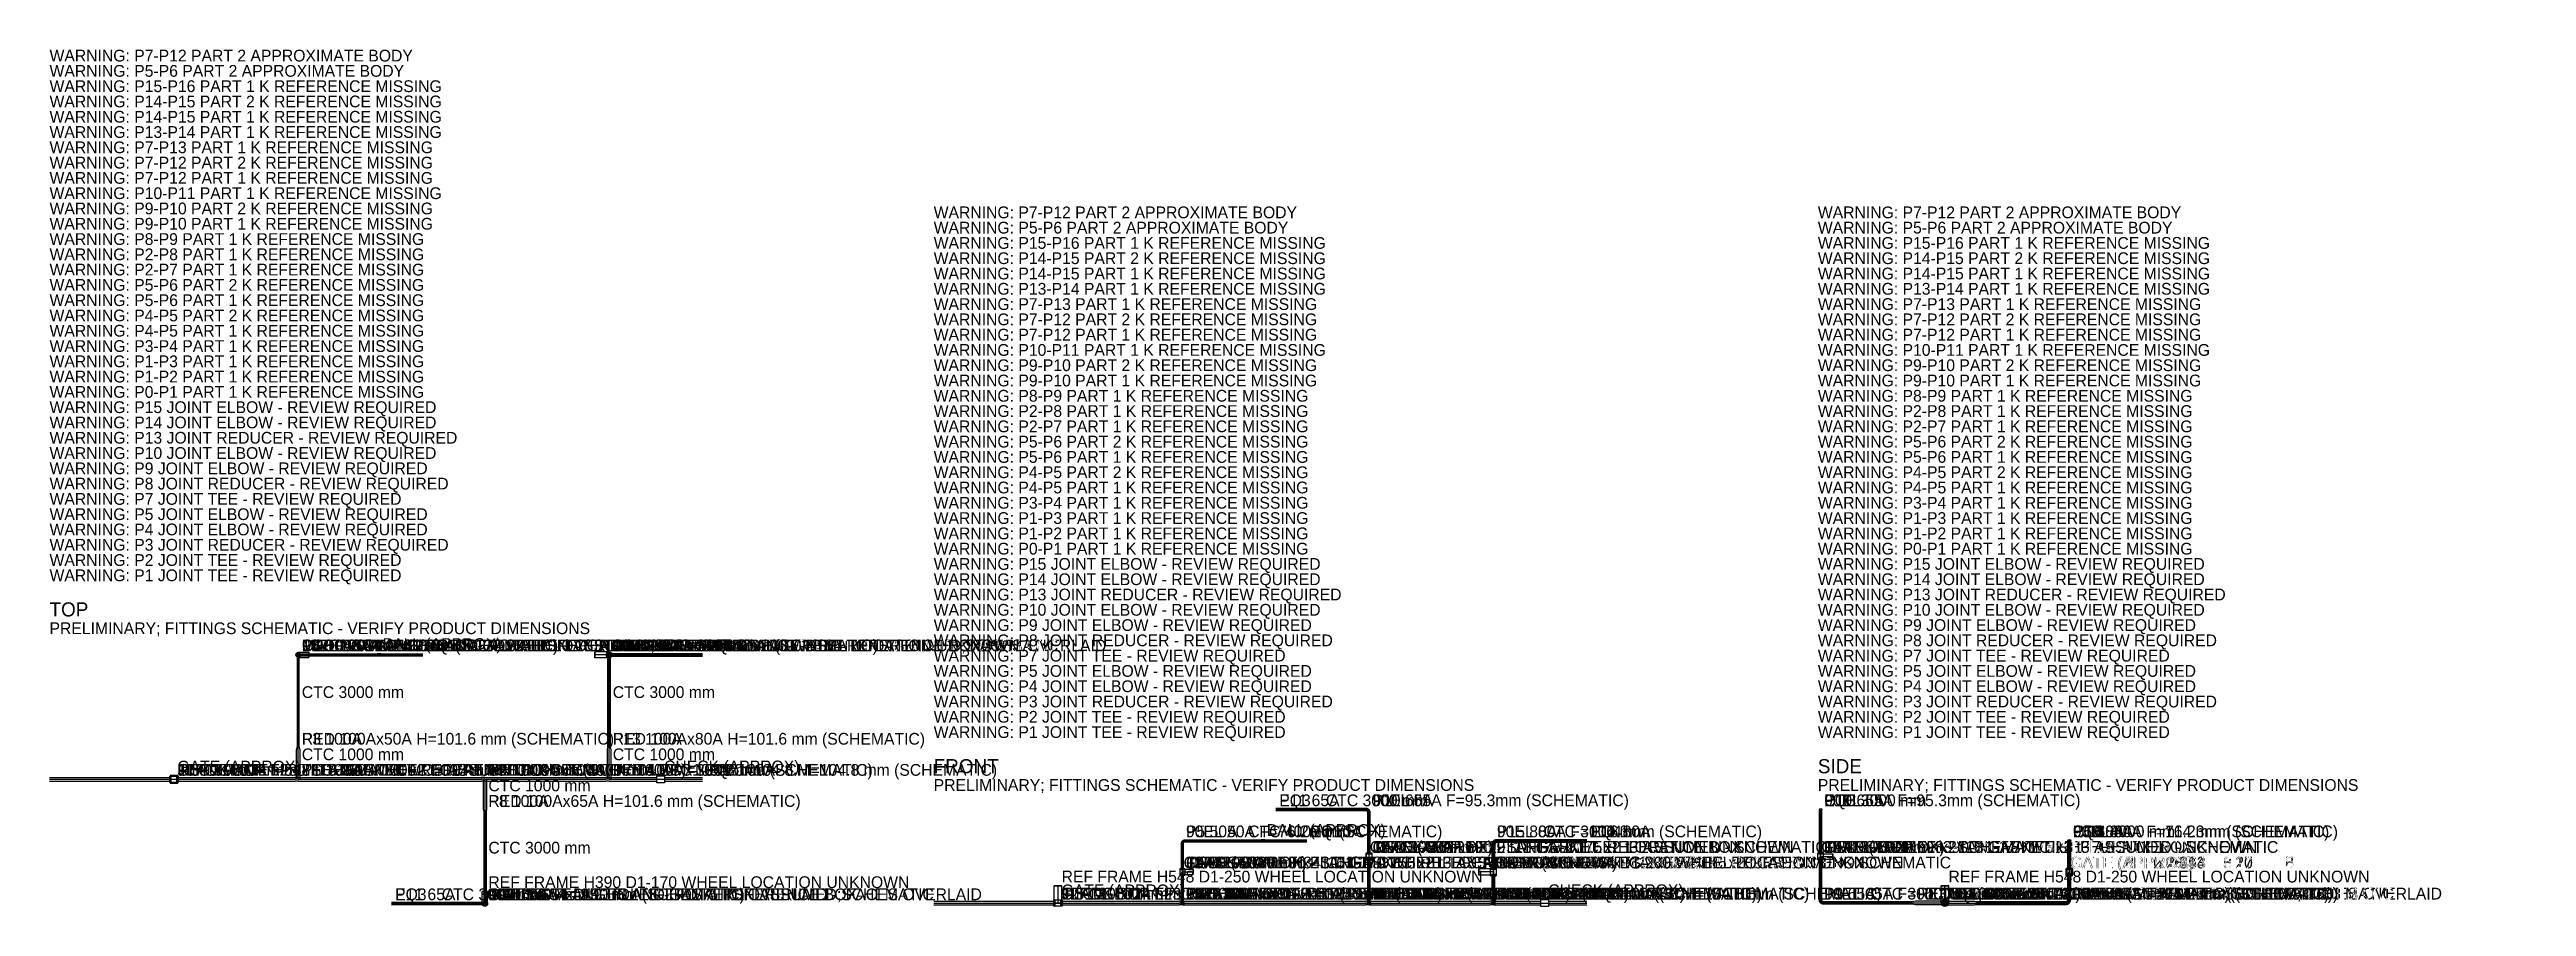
# Model space of a CAD drawing. Header units: millimetres. Extents: x 0 to 79656, y 0 to 27547.
import ezdxf

# ---------------------------------------------------------------- set-up
doc = ezdxf.new("R2010")
doc.units = ezdxf.units.MM

msp = doc.modelspace()

# ---------------------------------------------------------------- texts
at = {"layer": 'LABELS'}
for s, height, p in [('WARNING: P7-P12 PART 2 APPROXIMATE BODY', 378, (0, 27163)), ('WARNING: P5-P6 PART 2 APPROXIMATE BODY', 378, (0, 26672)), ('WARNING: P15-P16 PART 1 K REFERENCE MISSING', 378, (0, 26180)), ('WARNING: P14-P15 PART 2 K REFERENCE MISSING', 378, (0, 25689)), ('WARNING: P14-P15 PART 1 K REFERENCE MISSING', 378, (0, 25197)), ('WARNING: P13-P14 PART 1 K REFERENCE MISSING', 378, (0, 24706)), ('WARNING: P7-P13 PART 1 K REFERENCE MISSING', 378, (0, 24215)), ('WARNING: P7-P12 PART 2 K REFERENCE MISSING', 378, (0, 23723)), ('WARNING: P7-P12 PART 1 K REFERENCE MISSING', 378, (0, 23232)), ('WARNING: P10-P11 PART 1 K REFERENCE MISSING', 378, (0, 22740)), ('WARNING: P9-P10 PART 2 K REFERENCE MISSING', 378, (0, 22249)), ('WARNING: P7-P12 PART 2 APPROXIMATE BODY', 378, (28434, 22124)), ('WARNING: P7-P12 PART 2 APPROXIMATE BODY', 378, (56868, 22124)), ('WARNING: P9-P10 PART 1 K REFERENCE MISSING', 378, (0, 21758)), ('WARNING: P8-P9 PART 1 K REFERENCE MISSING', 378, (0, 21266)), ('WARNING: P5-P6 PART 2 APPROXIMATE BODY', 378, (28434, 21632)), ('WARNING: P15-P16 PART 1 K REFERENCE MISSING', 378, (28434, 21141)), ('WARNING: P5-P6 PART 2 APPROXIMATE BODY', 378, (56868, 21632)), ('WARNING: P15-P16 PART 1 K REFERENCE MISSING', 378, (56868, 21141)), ('WARNING: P2-P8 PART 1 K REFERENCE MISSING', 378, (0, 20775)), ('WARNING: P14-P15 PART 2 K REFERENCE MISSING', 378, (28434, 20650)), ('WARNING: P14-P15 PART 2 K REFERENCE MISSING', 378, (56868, 20650)), ('WARNING: P2-P7 PART 1 K REFERENCE MISSING', 378, (0, 20284)), ('WARNING: P5-P6 PART 2 K REFERENCE MISSING', 378, (0, 19792)), ('WARNING: P14-P15 PART 1 K REFERENCE MISSING', 378, (28434, 20158)), ('WARNING: P13-P14 PART 1 K REFERENCE MISSING', 378, (28434, 19667)), ('WARNING: P14-P15 PART 1 K REFERENCE MISSING', 378, (56868, 20158)), ('WARNING: P13-P14 PART 1 K REFERENCE MISSING', 378, (56868, 19667)), ('WARNING: P5-P6 PART 1 K REFERENCE MISSING', 378, (0, 19301)), ('WARNING: P4-P5 PART 2 K REFERENCE MISSING', 378, (0, 18809)), ('WARNING: P7-P13 PART 1 K REFERENCE MISSING', 378, (28434, 19175)), ('WARNING: P7-P13 PART 1 K REFERENCE MISSING', 378, (56868, 19175)), ('WARNING: P4-P5 PART 1 K REFERENCE MISSING', 378, (0, 18318)), ('WARNING: P7-P12 PART 2 K REFERENCE MISSING', 378, (28434, 18684)), ('WARNING: P7-P12 PART 1 K REFERENCE MISSING', 378, (28434, 18193)), ('WARNING: P7-P12 PART 2 K REFERENCE MISSING', 378, (56868, 18684)), ('WARNING: P7-P12 PART 1 K REFERENCE MISSING', 378, (56868, 18193)), ('WARNING: P3-P4 PART 1 K REFERENCE MISSING', 378, (0, 17826)), ('WARNING: P1-P3 PART 1 K REFERENCE MISSING', 378, (0, 17335)), ('WARNING: P10-P11 PART 1 K REFERENCE MISSING', 378, (28434, 17701)), ('WARNING: P9-P10 PART 2 K REFERENCE MISSING', 378, (28434, 17210)), ('WARNING: P10-P11 PART 1 K REFERENCE MISSING', 378, (56868, 17701)), ('WARNING: P9-P10 PART 2 K REFERENCE MISSING', 378, (56868, 17210)), ('WARNING: P1-P2 PART 1 K REFERENCE MISSING', 378, (0, 16844)), ('WARNING: P0-P1 PART 1 K REFERENCE MISSING', 378, (0, 16352)), ('WARNING: P9-P10 PART 1 K REFERENCE MISSING', 378, (28434, 16718)), ('WARNING: P9-P10 PART 1 K REFERENCE MISSING', 378, (56868, 16718)), ('WARNING: P15 JOINT ELBOW - REVIEW REQUIRED', 378, (0, 15861)), ('WARNING: P8-P9 PART 1 K REFERENCE MISSING', 378, (28434, 16227)), ('WARNING: P2-P8 PART 1 K REFERENCE MISSING', 378, (28434, 15736)), ('WARNING: P8-P9 PART 1 K REFERENCE MISSING', 378, (56868, 16227)), ('WARNING: P2-P8 PART 1 K REFERENCE MISSING', 378, (56868, 15736)), ('WARNING: P14 JOINT ELBOW - REVIEW REQUIRED', 378, (0, 15370)), ('WARNING: P13 JOINT REDUCER - REVIEW REQUIRED', 378, (0, 14878)), ('WARNING: P2-P7 PART 1 K REFERENCE MISSING', 378, (28434, 15244)), ('WARNING: P5-P6 PART 2 K REFERENCE MISSING', 378, (28434, 14753)), ('WARNING: P2-P7 PART 1 K REFERENCE MISSING', 378, (56868, 15244)), ('WARNING: P5-P6 PART 2 K REFERENCE MISSING', 378, (56868, 14753)), ('WARNING: P10 JOINT ELBOW - REVIEW REQUIRED', 378, (0, 14387)), ('WARNING: P5-P6 PART 1 K REFERENCE MISSING', 378, (28434, 14261)), ('WARNING: P5-P6 PART 1 K REFERENCE MISSING', 378, (56868, 14261)), ('WARNING: P9 JOINT ELBOW - REVIEW REQUIRED', 378, (0, 13895)), ('WARNING: P8 JOINT REDUCER - REVIEW REQUIRED', 378, (0, 13404)), ('WARNING: P4-P5 PART 2 K REFERENCE MISSING', 378, (28434, 13770)), ('WARNING: P4-P5 PART 1 K REFERENCE MISSING', 378, (28434, 13279)), ('WARNING: P4-P5 PART 2 K REFERENCE MISSING', 378, (56868, 13770)), ('WARNING: P4-P5 PART 1 K REFERENCE MISSING', 378, (56868, 13279)), ('WARNING: P7 JOINT TEE - REVIEW REQUIRED', 378, (0, 12912)), ('WARNING: P5 JOINT ELBOW - REVIEW REQUIRED', 378, (0, 12421)), ('WARNING: P3-P4 PART 1 K REFERENCE MISSING', 378, (28434, 12787)), ('WARNING: P3-P4 PART 1 K REFERENCE MISSING', 378, (56868, 12787)), ('WARNING: P4 JOINT ELBOW - REVIEW REQUIRED', 378, (0, 11930)), ('WARNING: P1-P3 PART 1 K REFERENCE MISSING', 378, (28434, 12296)), ('WARNING: P1-P2 PART 1 K REFERENCE MISSING', 378, (28434, 11804)), ('WARNING: P1-P3 PART 1 K REFERENCE MISSING', 378, (56868, 12296)), ('WARNING: P1-P2 PART 1 K REFERENCE MISSING', 378, (56868, 11804)), ('WARNING: P3 JOINT REDUCER - REVIEW REQUIRED', 378, (0, 11438)), ('WARNING: P2 JOINT TEE - REVIEW REQUIRED', 378, (0, 10947)), ('WARNING: P0-P1 PART 1 K REFERENCE MISSING', 378, (28434, 11313)), ('WARNING: P15 JOINT ELBOW - REVIEW REQUIRED', 378, (28434, 10822)), ('WARNING: P0-P1 PART 1 K REFERENCE MISSING', 378, (56868, 11313)), ('WARNING: P15 JOINT ELBOW - REVIEW REQUIRED', 378, (56868, 10822)), ('WARNING: P1 JOINT TEE - REVIEW REQUIRED', 378, (0, 10456)), ('WARNING: P14 JOINT ELBOW - REVIEW REQUIRED', 378, (28434, 10330)), ('WARNING: P14 JOINT ELBOW - REVIEW REQUIRED', 378, (56868, 10330)), ('TOP', 453.6, (0, 9322)), ('WARNING: P13 JOINT REDUCER - REVIEW REQUIRED', 378, (28434, 9839)), ('WARNING: P10 JOINT ELBOW - REVIEW REQUIRED', 378, (28434, 9347)), ('WARNING: P13 JOINT REDUCER - REVIEW REQUIRED', 378, (56868, 9839)), ('WARNING: P10 JOINT ELBOW - REVIEW REQUIRED', 378, (56868, 9347)), ('PRELIMINARY; FITTINGS SCHEMATIC - VERIFY PRODUCT DIMENSIONS', 378, (0, 8754)), ('WARNING: P9 JOINT ELBOW - REVIEW REQUIRED', 378, (28434, 8856)), ('WARNING: P9 JOINT ELBOW - REVIEW REQUIRED', 378, (56868, 8856)), ('90EL 50A F=76.2mm (SCHEMATIC)', 378, (8113, 8201)), ('90EL 50A F=76.2mm (SCHEMATIC)', 378, (8113, 8201)), ('CTC 2000 mm', 378, (8113, 8201)), ('10FCL-50A L180 FLANGE-D155 REFERENCE BOX', 378, (8113, 8201)), ('P4 50A', 378, (8113, 8201)), ('P5 50A', 378, (8113, 8201)), ('PCD 120 4xD19 HOLES - ROTATION ASSUMED; FACES OVERLAID', 378, (8113, 8201)), ('MATING FLANGES AND GASKETS OVERLAID - SCHEMATIC', 378, (8113, 8201)), ('REF FRAME H343 D1-170 WHEEL LOCATION UNKNOWN', 378, (8456, 8201)), ('CTC 4000 mm', 378, (10113, 8201)), ('BALL (APPROX)', 378, (10713, 8246)), ('P6 50A', 378, (12113, 8201)), ('EQ1', 378, (12113, 8201)), ('REF FRAME H464 D1-200 WHEEL LOCATION UNKNOWN', 378, (17649, 8201)), ('90EL 80A F=114.3mm (SCHEMATIC)', 378, (18113, 8201)), ('90EL 80A F=114.3mm (SCHEMATIC)', 378, (18113, 8201)), ('CTC 2000 mm', 378, (18113, 8201)), ('10FCL-80A L200 FLANGE-D185 REFERENCE BOX', 378, (18113, 8201)), ('P14 80A', 378, (18113, 8201)), ('P15 80A', 378, (18113, 8201)), ('PCD 150 8xD19 HOLES - ROTATION ASSUMED; FACES OVERLAID', 378, (18113, 8201)), ('MATING FLANGES AND GASKETS OVERLAID - SCHEMATIC', 378, (18113, 8201)), ('CTC 3000 mm', 378, (19613, 8201)), ('P16 80A', 378, (21113, 8201)), ('EQ4', 378, (21113, 8201)), ('WARNING: P8 JOINT REDUCER - REVIEW REQUIRED', 378, (28434, 8365)), ('WARNING: P7 JOINT TEE - REVIEW REQUIRED', 378, (28434, 7873)), ('WARNING: P8 JOINT REDUCER - REVIEW REQUIRED', 378, (56868, 8365)), ('WARNING: P7 JOINT TEE - REVIEW REQUIRED', 378, (56868, 7873)), ('WARNING: P5 JOINT ELBOW - REVIEW REQUIRED', 378, (28434, 7382)), ('WARNING: P4 JOINT ELBOW - REVIEW REQUIRED', 378, (28434, 6890)), ('WARNING: P5 JOINT ELBOW - REVIEW REQUIRED', 378, (56868, 7382)), ('WARNING: P4 JOINT ELBOW - REVIEW REQUIRED', 378, (56868, 6890)), ('CTC 3000 mm', 378, (8113, 6701)), ('CTC 3000 mm', 378, (18113, 6701)), ('WARNING: P3 JOINT REDUCER - REVIEW REQUIRED', 378, (28434, 6399)), ('WARNING: P3 JOINT REDUCER - REVIEW REQUIRED', 378, (56868, 6399)), ('RED 100Ax50A H=101.6 mm (SCHEMATIC)', 378, (8113, 5201)), ('P3 100A', 378, (8113, 5201)), ('RED 100Ax80A H=101.6 mm (SCHEMATIC)', 378, (18113, 5201)), ('P13 100A', 378, (18113, 5201)), ('WARNING: P2 JOINT TEE - REVIEW REQUIRED', 378, (28434, 5908)), ('WARNING: P1 JOINT TEE - REVIEW REQUIRED', 378, (28434, 5416)), ('WARNING: P2 JOINT TEE - REVIEW REQUIRED', 378, (56868, 5908)), ('WARNING: P1 JOINT TEE - REVIEW REQUIRED', 378, (56868, 5416)), ('CTC 1000 mm', 378, (8113, 4701)), ('CTC 1000 mm', 378, (18113, 4701)), ('JIS10K SOP FF x2 t18 GASKET x2 t3 ASSUMED - SCHEMATIC', 378, (4113, 4201)), ('GATE (APPROX)', 378, (4113, 4306)), ('CTC 8000 mm', 378, (4113, 4201)), ('10FCL-100A L230 FLANGE-D210 REFERENCE BOX', 378, (4113, 4201)), ('REF FRAME H548 D1-250 WHEEL LOCATION UNKNOWN', 378, (4113, 4201)), ('FLANGE t24 mm - SCHEMATIC', 378, (4113, 4201)), ('TEE 100Ax100A C=104.8 M=104.8 mm (SCHEMATIC)', 378, (8113, 4201)), ('P1 100A', 378, (8113, 4201)), ('CTC 6000 mm', 378, (11113, 4201)), ('TEE 100Ax100A C=104.8 M=104.8 mm (SCHEMATIC)', 378, (14113, 4201)), ('CTC 1000 mm', 378, (14113, 3701)), ('P2 100A', 378, (14113, 4201)), ('CTC 4000 mm', 378, (16113, 4201)), ('TEE 100Ax100A C=104.8 M=104.8 mm (SCHEMATIC)', 378, (18113, 4201)), ('P7 100A', 378, (18113, 4201)), ('CTC 3000 mm', 378, (19613, 4201)), ('CHECK (APPROX)', 378, (19763, 4311)), ('P12 100A', 378, (21113, 4201)), ('EQ2', 378, (21113, 4201)), ('PRELIMINARY; FITTINGS SCHEMATIC - VERIFY PRODUCT DIMENSIONS', 378, (28434, 3715)), ('FRONT', 453.6, (28434, 4282)), ('SIDE', 453.6, (56868, 4282)), ('PRELIMINARY; FITTINGS SCHEMATIC - VERIFY PRODUCT DIMENSIONS', 378, (56868, 3715)), ('RED 100Ax65A H=101.6 mm (SCHEMATIC)', 378, (14113, 3201)), ('P8 100A', 378, (14113, 3201)), ('P11 65A', 378, (39547, 3223)), ('EQ3', 378, (39547, 3223)), ('CTC 3000 mm', 378, (41047, 3223)), ('90EL 65A F=95.3mm (SCHEMATIC)', 378, (42547, 3223)), ('P10 65A', 378, (42547, 3223)), ('90EL 65A F=95.3mm (SCHEMATIC)', 378, (57069, 3223)), ('CTC 3000 mm', 378, (57069, 3223)), ('P10 65A', 378, (57069, 3223)), ('P11 65A', 378, (57069, 3223)), ('EQ3', 378, (57069, 3223)), ('90EL 50A F=76.2mm (SCHEMATIC)', 378, (36547, 2223)), ('P5 50A', 378, (36547, 2223)), ('CTC 4000 mm', 378, (38547, 2223)), ('BALL (APPROX)', 378, (39147, 2268)), ('P6 50A', 378, (40547, 2223)), ('EQ1', 378, (40547, 2223)), ('90EL 80A F=114.3mm (SCHEMATIC)', 378, (46547, 2223)), ('P15 80A', 378, (46547, 2223)), ('CTC 3000 mm', 378, (48047, 2223)), ('P16 80A', 378, (49547, 2223)), ('EQ4', 378, (49547, 2223)), ('90EL 50A F=76.2mm (SCHEMATIC)', 378, (65069, 2223)), ('90EL 80A F=114.3mm (SCHEMATIC)', 378, (65069, 2223)), ('CTC 4000 mm', 378, (65069, 2223)), ('CTC 3000 mm', 378, (65069, 2223)), ('P5 50A', 378, (65069, 2223)), ('P6 50A', 378, (65069, 2223)), ('P15 80A', 378, (65069, 2223)), ('P16 80A', 378, (65069, 2223)), ('EQ1', 378, (65069, 2223)), ('EQ4', 378, (65069, 2223)), ('CTC 3000 mm', 378, (14113, 1701)), ('GATE (APPROX)', 378, (36470, 1223)), ('JIS10K SOP FF x2 t16 GASKET x2 t3 ASSUMED - SCHEMATIC', 378, (36547, 1223)), ('CTC 2000 mm', 378, (36547, 1223)), ('10FCL-50A L180 FLANGE-D155 REFERENCE BOX', 378, (36547, 1223)), ('FLANGE t20 mm - SCHEMATIC', 378, (36547, 1223)), ('REF FRAME H343 D1-170 WHEEL LOCATION UNKNOWN', 378, (36890, 1223)), ('GATE (APPROX)', 378, (42460, 1723)), ('JIS10K SOP FF x2 t18 GASKET x2 t3 ASSUMED - SCHEMATIC', 378, (42547, 1723)), ('CTC 3000 mm', 378, (42547, 1723)), ('10FCL-65A L190 FLANGE-D175 REFERENCE BOX', 378, (42547, 1723)), ('REF FRAME H390 D1-170 WHEEL LOCATION UNKNOWN', 378, (42547, 1723)), ('FLANGE t22 mm - SCHEMATIC', 378, (42547, 1723)), ('REF FRAME H464 D1-200 WHEEL LOCATION UNKNOWN', 378, (46083, 1223)), ('GATE (APPROX)', 378, (46455, 1223)), ('JIS10K SOP FF x2 t18 GASKET x2 t3 ASSUMED - SCHEMATIC', 378, (46547, 1223)), ('CTC 2000 mm', 378, (46547, 1223)), ('10FCL-80A L200 FLANGE-D185 REFERENCE BOX', 378, (46547, 1223)), ('FLANGE t22 mm - SCHEMATIC', 378, (46547, 1223)), ('GATE (APPROX)', 378, (56981, 1723)), ('JIS10K SOP FF x2 t18 GASKET x2 t3 ASSUMED - SCHEMATIC', 378, (57069, 1723)), ('CTC 3000 mm', 378, (57069, 1723)), ('10FCL-65A L190 FLANGE-D175 REFERENCE BOX', 378, (57069, 1723)), ('FLANGE t22 mm - SCHEMATIC', 378, (57069, 1723)), ('REF FRAME H390 D1-170 WHEEL LOCATION UNKNOWN', 378, (57459, 1723)), ('GATE (APPROX)', 378, (64976, 1223)), ('GATE (APPROX)', 378, (64991, 1223)), ('JIS10K SOP FF x2 t16 GASKET x2 t3 ASSUMED - SCHEMATIC', 378, (65069, 1223)), ('JIS10K SOP FF x2 t18 GASKET x2 t3 ASSUMED - SCHEMATIC', 378, (65069, 1223)), ('CTC 2000 mm', 378, (65069, 1223)), ('CTC 2000 mm', 378, (65069, 1223)), ('10FCL-50A L180 FLANGE-D155 REFERENCE BOX', 378, (65069, 1223)), ('10FCL-80A L200 FLANGE-D185 REFERENCE BOX', 378, (65069, 1223)), ('REF FRAME H343 D1-170 WHEEL LOCATION UNKNOWN', 378, (65069, 1223)), ('FLANGE t20 mm - SCHEMATIC', 378, (65069, 1223)), ('REF FRAME H464 D1-200 WHEEL LOCATION UNKNOWN', 378, (65069, 1223)), ('FLANGE t22 mm - SCHEMATIC', 378, (65069, 1223)), ('REF FRAME H390 D1-170 WHEEL LOCATION UNKNOWN', 378, (14113, 591)), ('REF FRAME H548 D1-250 WHEEL LOCATION UNKNOWN', 378, (32547, 771)), ('REF FRAME H548 D1-250 WHEEL LOCATION UNKNOWN', 378, (61069, 771)), ('P11 65A', 378, (11113, 201)), ('EQ3', 378, (11113, 201)), ('CTC 3000 mm', 378, (12613, 201)), ('90EL 65A F=95.3mm (SCHEMATIC)', 378, (14113, 201)), ('90EL 65A F=95.3mm (SCHEMATIC)', 378, (14113, 201)), ('CTC 3000 mm', 378, (14113, 201)), ('10FCL-65A L190 FLANGE-D175 REFERENCE BOX', 378, (14113, 201)), ('P9 65A', 378, (14113, 201)), ('P10 65A', 378, (14113, 201)), ('PCD 140 4xD19 HOLES - ROTATION ASSUMED; FACES OVERLAID', 378, (14113, 201)), ('MATING FLANGES AND GASKETS OVERLAID - SCHEMATIC', 378, (14113, 201)), ('JIS10K SOP FF x2 t18 GASKET x2 t3 ASSUMED - SCHEMATIC', 378, (32547, 223)), ('GATE (APPROX)', 378, (32547, 328)), ('CTC 8000 mm', 378, (32547, 223)), ('10FCL-100A L230 FLANGE-D210 REFERENCE BOX', 378, (32547, 223)), ('FLANGE t24 mm - SCHEMATIC', 378, (32547, 223)), ('TEE 100Ax100A C=104.8 M=104.8 mm (SCHEMATIC)', 378, (36547, 223)), ('90EL 50A F=76.2mm (SCHEMATIC)', 378, (36547, 223)), ('CTC 1000 mm', 378, (36547, 223)), ('CTC 3000 mm', 378, (36547, 223)), ('RED 100Ax50A H=101.6 mm (SCHEMATIC)', 378, (36547, 223)), ('P1 100A', 378, (36547, 223)), ('P3 100A', 378, (36547, 223)), ('P4 50A', 378, (36547, 223)), ('CTC 6000 mm', 378, (39547, 223)), ('TEE 100Ax100A C=104.8 M=104.8 mm (SCHEMATIC)', 378, (42547, 223)), ('90EL 65A F=95.3mm (SCHEMATIC)', 378, (42547, 223)), ('CTC 1000 mm', 378, (42547, 223)), ('CTC 3000 mm', 378, (42547, 223)), ('RED 100Ax65A H=101.6 mm (SCHEMATIC)', 378, (42547, 223)), ('P2 100A', 378, (42547, 223)), ('P8 100A', 378, (42547, 223)), ('P9 65A', 378, (42547, 223)), ('CTC 4000 mm', 378, (44547, 223)), ('TEE 100Ax100A C=104.8 M=104.8 mm (SCHEMATIC)', 378, (46547, 223)), ('90EL 80A F=114.3mm (SCHEMATIC)', 378, (46547, 223)), ('CTC 1000 mm', 378, (46547, 223)), ('CTC 3000 mm', 378, (46547, 223)), ('RED 100Ax80A H=101.6 mm (SCHEMATIC)', 378, (46547, 223)), ('P7 100A', 378, (46547, 223)), ('P13 100A', 378, (46547, 223)), ('P14 80A', 378, (46547, 223)), ('CTC 3000 mm', 378, (48047, 223)), ('CHECK (APPROX)', 378, (48197, 333)), ('P12 100A', 378, (49547, 223)), ('EQ2', 378, (49547, 223)), ('90EL 65A F=95.3mm (SCHEMATIC)', 378, (57069, 223)), ('P9 65A', 378, (57069, 223)), ('CTC 3000 mm', 378, (58569, 223)), ('RED 100Ax65A H=101.6 mm (SCHEMATIC)', 378, (60069, 223)), ('P8 100A', 378, (60069, 223)), ('CTC 1000 mm', 378, (60569, 223)), ('TEE 100Ax100A C=104.8 M=104.8 mm (SCHEMATIC)', 378, (61069, 223)), ('TEE 100Ax100A C=104.8 M=104.8 mm (SCHEMATIC)', 378, (61069, 223)), ('TEE 100Ax100A C=104.8 M=104.8 mm (SCHEMATIC)', 378, (61069, 223)), ('CTC 8000 mm', 378, (61069, 223)), ('CTC 6000 mm', 378, (61069, 223)), ('CTC 4000 mm', 378, (61069, 223)), ('CTC 3000 mm', 378, (61069, 223)), ('10FCL-100A L230 FLANGE-D210 REFERENCE BOX', 378, (61069, 223)), ('P1 100A', 378, (61069, 223)), ('PCD 175 8xD19 HOLES - ROTATION ASSUMED; FACES OVERLAID', 378, (61069, 223)), ('MATING FLANGES AND GASKETS OVERLAID - SCHEMATIC', 378, (61069, 223)), ('P2 100A', 378, (61069, 223)), ('P7 100A', 378, (61069, 223)), ('P12 100A', 378, (61069, 223)), ('EQ2', 378, (61069, 223)), ('CTC 1000 mm', 378, (61569, 223)), ('CTC 1000 mm', 378, (61569, 223)), ('RED 100Ax50A H=101.6 mm (SCHEMATIC)', 378, (62069, 223)), ('RED 100Ax80A H=101.6 mm (SCHEMATIC)', 378, (62069, 223)), ('P3 100A', 378, (62069, 223)), ('P13 100A', 378, (62069, 223)), ('CTC 3000 mm', 378, (63569, 223)), ('CTC 3000 mm', 378, (63569, 223)), ('90EL 50A F=76.2mm (SCHEMATIC)', 378, (65069, 223)), ('90EL 80A F=114.3mm (SCHEMATIC)', 378, (65069, 223)), ('P4 50A', 378, (65069, 223)), ('P14 80A', 378, (65069, 223))]:
    msp.add_text(s, height=height, dxfattribs=at).set_placement(p)

# ---------------------------------------------------------------- linework, layer by layer
at = {"layer": 'CENTER'}
for p, q in [((8000, 8087), (8000, 8088)), ((8000, 8088), (8000, 8088)), ((8000, 8088), (8000, 8088)), ((8000, 8088), (8000, 8088)), ((8000, 8088), (8000, 8088)), ((8000, 8088), (8000, 8088)), ((8000, 8088), (8000, 8088)), ((8000, 8088), (8000, 8088)), ((8000, 8088), (8001, 8088)), ((8000, 8086), (8000, 8087)), ((8000, 8087), (8000, 8087)), ((8000, 8087), (8000, 8087)), ((8000, 8087), (8000, 8087)), ((8000, 8087), (8000, 8087)), ((8000, 8087), (8000, 8087)), ((8000, 8087), (8000, 8087)), ((8000, 8087), (8000, 8087)), ((8000, 8087), (8000, 8087)), ((8000, 8085), (8000, 8086)), ((8000, 8086), (8000, 8086)), ((8000, 8086), (8000, 8086)), ((8000, 8086), (8000, 8086)), ((8000, 8086), (8000, 8086)), ((8000, 8084), (8000, 8085)), ((8000, 8085), (8000, 8085)), ((8000, 8085), (8000, 8085)), ((8000, 8083), (8000, 8084)), ((8000, 8084), (8000, 8084)), ((8000, 8082), (8000, 8083)), ((8000, 8083), (8000, 8083)), ((8000, 8083), (8000, 8083)), ((8000, 8081), (8000, 8082)), ((8000, 8082), (8000, 8082)), ((8000, 8080), (8000, 8081)), ((8000, 8081), (8000, 8081)), ((8000, 8079), (8000, 8080)), ((8000, 8080), (8000, 8080)), ((8000, 8078), (8000, 8079)), ((8000, 8079), (8000, 8079)), ((8000, 8077), (8000, 8078)), ((8000, 8076), (8000, 8077)), ((8000, 8077), (8000, 8077)), ((8000, 8075), (8000, 8076)), ((8000, 8074), (8000, 8075)), ((8000, 8075), (8000, 8075)), ((8000, 8073), (8000, 8074)), ((8000, 8072), (8000, 8073)), ((8000, 8073), (8000, 8073)), ((8000, 8071), (8000, 8072)), ((8000, 8070), (8000, 8071)), ((8000, 8069), (8000, 8070)), ((8000, 8068), (8000, 8069)), ((8000, 8069), (8000, 8069)), ((8000, 8067), (8000, 8068)), ((8000, 8066), (8000, 8067)), ((8000, 8065), (8000, 8066)), ((8000, 8064), (8000, 8065)), ((8000, 8063), (8000, 8064)), ((8000, 8062), (8000, 8063)), ((8000, 8061), (8000, 8062)), ((8000, 8062), (8000, 8062)), ((8000, 8060), (8000, 8061)), ((8000, 8059), (8000, 8060)), ((8000, 8058), (8000, 8059)), ((8000, 8057), (8000, 8058)), ((8000, 8056), (8000, 8057)), ((8000, 8055), (8000, 8056)), ((8000, 8054), (8000, 8055)), ((8000, 8053), (8000, 8054)), ((8000, 8052), (8000, 8053)), ((8000, 8050), (8000, 8052)), ((8000, 8049), (8000, 8050)), ((8000, 8048), (8000, 8049)), ((8000, 8047), (8000, 8048)), ((8000, 8046), (8000, 8047)), ((8000, 8045), (8000, 8046)), ((8000, 8044), (8000, 8045)), ((8000, 8043), (8000, 8044)), ((8000, 8042), (8000, 8043)), ((8000, 8040), (8000, 8042)), ((8000, 8039), (8000, 8040)), ((8000, 8038), (8000, 8039)), ((8000, 8037), (8000, 8038)), ((8000, 8036), (8000, 8037)), ((8000, 8035), (8000, 8036)), ((8000, 8033), (8000, 8035)), ((8000, 8032), (8000, 8033)), ((8000, 8031), (8000, 8032)), ((8000, 8030), (8000, 8031)), ((8000, 8029), (8000, 8030)), ((8000, 8027), (8000, 8029)), ((8000, 8026), (8000, 8027)), ((8000, 8025), (8000, 8026)), ((8000, 8024), (8000, 8025)), ((8000, 8022), (8000, 8024)), ((8000, 8021), (8000, 8022)), ((8000, 8020), (8000, 8021)), ((8000, 8019), (8000, 8020)), ((8000, 8018), (8000, 8019)), ((8000, 8016), (8000, 8018)), ((8000, 8015), (8000, 8016)), ((8000, 8014), (8000, 8015)), ((8000, 8013), (8000, 8014)), ((8000, 8011), (8000, 8013)), ((8000, 5138), (8000, 8011)), ((8001, 8088), (8001, 8088)), ((8001, 8088), (8001, 8088)), ((8001, 8088), (8001, 8088)), ((8001, 8088), (8001, 8088)), ((8001, 8088), (8002, 8088)), ((8002, 8088), (8002, 8088)), ((8002, 8088), (8002, 8088)), ((8002, 8088), (8003, 8088)), ((8003, 8088), (8003, 8088)), ((8003, 8088), (8003, 8088)), ((8003, 8088), (8004, 8088)), ((8004, 8088), (8004, 8088)), ((8004, 8088), (8004, 8088)), ((8004, 8088), (8005, 8088)), ((8005, 8088), (8005, 8088)), ((8005, 8088), (8006, 8088)), ((8006, 8088), (8006, 8088)), ((8006, 8088), (8007, 8088)), ((8007, 8088), (8007, 8088)), ((8007, 8088), (8008, 8088)), ((8008, 8088), (8008, 8088)), ((8008, 8088), (8009, 8088)), ((8009, 8088), (8010, 8088)), ((8010, 8088), (8010, 8088)), ((8010, 8088), (8011, 8088)), ((8011, 8088), (8011, 8088)), ((8011, 8088), (8012, 8088)), ((8012, 8088), (8013, 8088)), ((8013, 8088), (8014, 8088)), ((8014, 8088), (8014, 8088)), ((8014, 8088), (8015, 8088)), ((8015, 8088), (8016, 8088)), ((8016, 8088), (8017, 8088)), ((8017, 8088), (8017, 8088)), ((8017, 8088), (8018, 8088)), ((8018, 8088), (8019, 8088)), ((8019, 8088), (8020, 8088)), ((8020, 8088), (8021, 8088)), ((8021, 8088), (8021, 8088)), ((8021, 8088), (8022, 8088)), ((8022, 8088), (8023, 8088)), ((8023, 8088), (8024, 8088)), ((8024, 8088), (8025, 8088)), ((8025, 8088), (8026, 8088)), ((8026, 8088), (8027, 8088)), ((8027, 8088), (8028, 8088)), ((8028, 8088), (8029, 8088)), ((8029, 8088), (8030, 8088)), ((8030, 8088), (8031, 8088)), ((8031, 8088), (8032, 8088)), ((8032, 8088), (8033, 8088)), ((8033, 8088), (8034, 8088)), ((8034, 8088), (8035, 8088)), ((8035, 8088), (8036, 8088)), ((8036, 8088), (8037, 8088)), ((8037, 8088), (8038, 8088)), ((8038, 8088), (8039, 8088)), ((8039, 8088), (8040, 8088)), ((8040, 8088), (8041, 8088)), ((8041, 8088), (8042, 8088)), ((8042, 8088), (8044, 8088)), ((8044, 8088), (8045, 8088)), ((8045, 8088), (8046, 8088)), ((8046, 8088), (8047, 8088)), ((8047, 8088), (8048, 8088)), ((8048, 8088), (8049, 8088)), ((8049, 8088), (8051, 8088)), ((8051, 8088), (8052, 8088)), ((8052, 8088), (8053, 8088)), ((8053, 8088), (8054, 8088)), ((8054, 8088), (8055, 8088)), ((8055, 8088), (8056, 8088)), ((8056, 8088), (8058, 8088)), ((8058, 8088), (8059, 8088)), ((8059, 8088), (8060, 8088)), ((8060, 8088), (8061, 8088)), ((8061, 8088), (8063, 8088)), ((8063, 8088), (8064, 8088)), ((8064, 8088), (8065, 8088)), ((8065, 8088), (8066, 8088)), ((8066, 8088), (8067, 8088)), ((8067, 8088), (8069, 8088)), ((8069, 8088), (8070, 8088)), ((8070, 8088), (8071, 8088)), ((8071, 8088), (8072, 8088)), ((8072, 8088), (8074, 8088)), ((8074, 8088), (8075, 8088)), ((8075, 8088), (8076, 8088)), ((8076, 8088), (12000, 8088)), ((18000, 8087), (18000, 8088)), ((18000, 8088), (18000, 8088)), ((18000, 8088), (18000, 8088)), ((18000, 8088), (18000, 8088)), ((18000, 8088), (18000, 8088)), ((18000, 8088), (18000, 8088)), ((18000, 8088), (18001, 8088)), ((18000, 8086), (18000, 8087)), ((18000, 8087), (18000, 8087)), ((18000, 8087), (18000, 8087)), ((18000, 8087), (18000, 8087)), ((18000, 8087), (18000, 8087)), ((18000, 8087), (18000, 8087)), ((18000, 8087), (18000, 8087)), ((18000, 8087), (18000, 8087)), ((18000, 8085), (18000, 8086)), ((18000, 8086), (18000, 8086)), ((18000, 8086), (18000, 8086)), ((18000, 8084), (18000, 8085)), ((18000, 8085), (18000, 8085)), ((18000, 8085), (18000, 8085)), ((18000, 8083), (18000, 8084)), ((18000, 8084), (18000, 8084)), ((18000, 8082), (18000, 8083)), ((18000, 8083), (18000, 8083)), ((18000, 8081), (18000, 8082)), ((18000, 8080), (18000, 8081)), ((18000, 8081), (18000, 8081)), ((18000, 8079), (18000, 8080)), ((18000, 8080), (18000, 8080)), ((18000, 8078), (18000, 8079)), ((18000, 8077), (18000, 8078)), ((18000, 8076), (18000, 8077)), ((18000, 8077), (18000, 8077)), ((18000, 8075), (18000, 8076)), ((18000, 8074), (18000, 8075)), ((18000, 8073), (18000, 8074)), ((18000, 8072), (18000, 8073)), ((18000, 8071), (18000, 8072)), ((18000, 8070), (18000, 8071)), ((18000, 8069), (18000, 8070)), ((18000, 8068), (18000, 8069)), ((18000, 8067), (18000, 8068)), ((18000, 8066), (18000, 8067)), ((18000, 8065), (18000, 8066)), ((18000, 8064), (18000, 8065)), ((18000, 8063), (18000, 8064)), ((18000, 8062), (18000, 8063)), ((18000, 8060), (18000, 8062)), ((18000, 8059), (18000, 8060)), ((18000, 8058), (18000, 8059)), ((18000, 8057), (18000, 8058)), ((18000, 8055), (18000, 8057)), ((18000, 8054), (18000, 8055)), ((18000, 8053), (18000, 8054)), ((18000, 8051), (18000, 8053)), ((18000, 8050), (18000, 8051)), ((18000, 8049), (18000, 8050)), ((18000, 8047), (18000, 8049)), ((18000, 8046), (18000, 8047)), ((18000, 8044), (18000, 8046)), ((18000, 8043), (18000, 8044)), ((18000, 8041), (18000, 8043)), ((18000, 8040), (18000, 8041)), ((18000, 8038), (18000, 8040)), ((18000, 8037), (18000, 8038)), ((18000, 8035), (18000, 8037)), ((18000, 8034), (18000, 8035)), ((18000, 8032), (18000, 8034)), ((18000, 8030), (18000, 8032)), ((18000, 8029), (18000, 8030)), ((18000, 8027), (18000, 8029)), ((18000, 8025), (18000, 8027)), ((18000, 8024), (18000, 8025)), ((18000, 8022), (18000, 8024)), ((18000, 8020), (18000, 8022)), ((18000, 8019), (18000, 8020)), ((18000, 8017), (18000, 8019)), ((18000, 8015), (18000, 8017)), ((18000, 8013), (18000, 8015)), ((18000, 8012), (18000, 8013)), ((18000, 8010), (18000, 8012)), ((18000, 8008), (18000, 8010)), ((18000, 8006), (18000, 8008)), ((18000, 8005), (18000, 8006)), ((18000, 8003), (18000, 8005)), ((18000, 8001), (18000, 8003)), ((18000, 7999), (18000, 8001)), ((18000, 7997), (18000, 7999)), ((18000, 7995), (18000, 7997)), ((18000, 7994), (18000, 7995)), ((18000, 7992), (18000, 7994)), ((18000, 7990), (18000, 7992)), ((18000, 7988), (18000, 7990)), ((18000, 7986), (18000, 7988)), ((18000, 7984), (18000, 7986)), ((18000, 7983), (18000, 7984)), ((18000, 7981), (18000, 7983)), ((18000, 7979), (18000, 7981)), ((18000, 7977), (18000, 7979)), ((18000, 7975), (18000, 7977)), ((18000, 7973), (18000, 7975)), ((18000, 5138), (18000, 7973)), ((18001, 8088), (18001, 8088)), ((18001, 8088), (18001, 8088)), ((18001, 8088), (18001, 8088)), ((18001, 8088), (18002, 8088)), ((18002, 8088), (18002, 8088)), ((18002, 8088), (18002, 8088)), ((18002, 8088), (18003, 8088)), ((18003, 8088), (18003, 8088)), ((18003, 8088), (18003, 8088)), ((18003, 8088), (18004, 8088)), ((18004, 8088), (18004, 8088)), ((18004, 8088), (18005, 8088)), ((18005, 8088), (18005, 8088)), ((18005, 8088), (18006, 8088)), ((18006, 8088), (18007, 8088)), ((18007, 8088), (18007, 8088)), ((18007, 8088), (18008, 8088)), ((18008, 8088), (18009, 8088)), ((18009, 8088), (18009, 8088)), ((18009, 8088), (18010, 8088)), ((18010, 8088), (18011, 8088)), ((18011, 8088), (18012, 8088)), ((18012, 8088), (18013, 8088)), ((18013, 8088), (18013, 8088)), ((18013, 8088), (18014, 8088)), ((18014, 8088), (18015, 8088)), ((18015, 8088), (18016, 8088)), ((18016, 8088), (18017, 8088)), ((18017, 8088), (18018, 8088)), ((18018, 8088), (18019, 8088)), ((18019, 8088), (18020, 8088)), ((18020, 8088), (18021, 8088)), ((18021, 8088), (18022, 8088)), ((18022, 8088), (18024, 8088)), ((18024, 8088), (18025, 8088)), ((18025, 8088), (18026, 8088)), ((18026, 8088), (18027, 8088)), ((18027, 8088), (18028, 8088)), ((18028, 8088), (18030, 8088)), ((18030, 8088), (18031, 8088)), ((18031, 8088), (18032, 8088)), ((18032, 8088), (18033, 8088)), ((18033, 8088), (18035, 8088)), ((18035, 8088), (18036, 8088)), ((18036, 8088), (18038, 8088)), ((18038, 8088), (18039, 8088)), ((18039, 8088), (18040, 8088)), ((18040, 8088), (18042, 8088)), ((18042, 8088), (18043, 8088)), ((18043, 8088), (18045, 8088)), ((18045, 8088), (18046, 8088)), ((18046, 8088), (18048, 8088)), ((18048, 8088), (18049, 8088)), ((18049, 8088), (18051, 8088)), ((18051, 8088), (18052, 8088)), ((18052, 8088), (18054, 8088)), ((18054, 8088), (18056, 8088)), ((18056, 8088), (18057, 8088)), ((18057, 8088), (18059, 8088)), ((18059, 8088), (18060, 8088)), ((18060, 8088), (18062, 8088)), ((18062, 8088), (18064, 8088)), ((18064, 8088), (18065, 8088)), ((18065, 8088), (18067, 8088)), ((18067, 8088), (18069, 8088)), ((18069, 8088), (18071, 8088)), ((18071, 8088), (18072, 8088)), ((18072, 8088), (18074, 8088)), ((18074, 8088), (18076, 8088)), ((18076, 8088), (18078, 8088)), ((18078, 8088), (18079, 8088)), ((18079, 8088), (18081, 8088)), ((18081, 8088), (18083, 8088)), ((18083, 8088), (18085, 8088)), ((18085, 8088), (18087, 8088)), ((18087, 8088), (18088, 8088)), ((18088, 8088), (18090, 8088)), ((18090, 8088), (18092, 8088)), ((18092, 8088), (18094, 8088)), ((18094, 8088), (18096, 8088)), ((18096, 8088), (18098, 8088)), ((18098, 8088), (18099, 8088)), ((18099, 8088), (18101, 8088)), ((18101, 8088), (18103, 8088)), ((18103, 8088), (18105, 8088)), ((18105, 8088), (18107, 8088)), ((18107, 8088), (18109, 8088)), ((18109, 8088), (18111, 8088)), ((18111, 8088), (18112, 8088)), ((18112, 8088), (18114, 8088)), ((18114, 8088), (21000, 8088)), ((8000, 5037), (8000, 5138)), ((8000, 4192), (8000, 5037)), ((18000, 5037), (18000, 5138)), ((18000, 4192), (18000, 5037)), ((0, 4088), (7895, 4088)), ((8000, 4088), (7895, 4088)), ((8000, 4088), (8000, 4192)), ((8000, 4088), (8105, 4088)), ((8105, 4088), (13895, 4088)), ((14000, 4088), (13895, 4088)), ((14000, 4088), (14105, 4088)), ((14000, 4088), (14000, 3983)), ((14105, 4088), (17895, 4088)), ((18000, 4088), (17895, 4088)), ((18000, 4088), (18000, 4192)), ((18000, 4088), (18105, 4088)), ((18105, 4088), (21000, 4088)), ((14000, 3983), (14000, 3138)), ((14000, 3138), (14000, 3037)), ((14000, 3037), (14000, 183)), ((42339, 3110), (39434, 3110)), ((42340, 3110), (42339, 3110)), ((42342, 3110), (42340, 3110)), ((42343, 3110), (42342, 3110)), ((42345, 3110), (42343, 3110)), ((42346, 3110), (42345, 3110)), ((42348, 3110), (42346, 3110)), ((42350, 3109), (42348, 3110)), ((42351, 3109), (42350, 3109)), ((42353, 3109), (42351, 3109)), ((42354, 3109), (42353, 3109)), ((42356, 3108), (42354, 3109)), ((42357, 3108), (42356, 3108)), ((42359, 3108), (42357, 3108)), ((42360, 3108), (42359, 3108)), ((42362, 3107), (42360, 3108)), ((42363, 3107), (42362, 3107)), ((42365, 3106), (42363, 3107)), ((42366, 3106), (42365, 3106)), ((42368, 3105), (42366, 3106)), ((42369, 3105), (42368, 3105)), ((42371, 3104), (42369, 3105)), ((42372, 3104), (42371, 3104)), ((42374, 3103), (42372, 3104)), ((42375, 3103), (42374, 3103)), ((42377, 3102), (42375, 3103)), ((42378, 3102), (42377, 3102)), ((42379, 3101), (42378, 3102)), ((42381, 3100), (42379, 3101)), ((42382, 3099), (42381, 3100)), ((42384, 3099), (42382, 3099)), ((42385, 3098), (42384, 3099)), ((42386, 3097), (42385, 3098)), ((42388, 3096), (42386, 3097)), ((42389, 3096), (42388, 3096)), ((42390, 3095), (42389, 3096)), ((42392, 3094), (42390, 3095)), ((42393, 3093), (42392, 3094)), ((42394, 3092), (42393, 3093)), ((42395, 3091), (42394, 3092)), ((42397, 3090), (42395, 3091)), ((42398, 3089), (42397, 3090)), ((42399, 3088), (42398, 3089)), ((42400, 3087), (42399, 3088)), ((42402, 3086), (42400, 3087)), ((42403, 3085), (42402, 3086)), ((42404, 3084), (42403, 3085)), ((42405, 3083), (42404, 3084)), ((42406, 3082), (42405, 3083)), ((42407, 3081), (42406, 3082)), ((42408, 3080), (42407, 3081)), ((42409, 3079), (42408, 3080)), ((42410, 3078), (42409, 3079)), ((42411, 3076), (42410, 3078)), ((42412, 3075), (42411, 3076)), ((42413, 3074), (42412, 3075)), ((42414, 3073), (42413, 3074)), ((42415, 3071), (42414, 3073)), ((42416, 3070), (42415, 3071)), ((42417, 3069), (42416, 3070)), ((42418, 3068), (42417, 3069)), ((42419, 3066), (42418, 3068)), ((42420, 3065), (42419, 3066)), ((42420, 3064), (42420, 3065)), ((42421, 3062), (42420, 3064)), ((42422, 3061), (42421, 3062)), ((42423, 3060), (42422, 3061)), ((42423, 3058), (42423, 3060)), ((42424, 3057), (42423, 3058)), ((42425, 3055), (42424, 3057)), ((42426, 3054), (42425, 3055)), ((42426, 3053), (42426, 3054)), ((42427, 3051), (42426, 3053)), ((42427, 3050), (42427, 3051)), ((42428, 3048), (42427, 3050)), ((42428, 3047), (42428, 3048)), ((42429, 3045), (42428, 3047)), ((42429, 3044), (42429, 3045)), ((42430, 3042), (42429, 3044)), ((42430, 3041), (42430, 3042)), ((42431, 3039), (42430, 3041)), ((42431, 3038), (42431, 3039)), ((42432, 3036), (42431, 3038)), ((42432, 3035), (42432, 3036)), ((42432, 3033), (42432, 3035)), ((42432, 3032), (42432, 3033)), ((42433, 3030), (42432, 3032)), ((42433, 3029), (42433, 3030)), ((42433, 3027), (42433, 3029)), ((42433, 3026), (42433, 3027)), ((42434, 3024), (42433, 3026)), ((42434, 3022), (42434, 3024)), ((42434, 3021), (42434, 3022)), ((42434, 3019), (42434, 3021)), ((42434, 3018), (42434, 3019)), ((42434, 3016), (42434, 3018)), ((42434, 3015), (42434, 3016)), ((42434, 205), (42434, 3015)), ((56956, 3109), (56956, 3110)), ((56956, 3110), (56956, 3110)), ((56956, 3110), (56956, 3110)), ((56956, 3110), (56956, 3110)), ((56956, 3110), (56956, 3110)), ((56956, 3110), (56956, 3110)), ((56956, 3110), (56956, 3110)), ((56956, 3108), (56956, 3109)), ((56956, 3109), (56956, 3109)), ((56956, 3109), (56956, 3109)), ((56956, 3109), (56956, 3109)), ((56956, 3107), (56956, 3108)), ((56956, 3108), (56956, 3108)), ((56956, 3108), (56956, 3108)), ((56956, 3108), (56956, 3108)), ((56956, 3106), (56956, 3107)), ((56956, 3107), (56956, 3107)), ((56956, 3105), (56956, 3106)), ((56956, 3106), (56956, 3106)), ((56956, 3104), (56956, 3105)), ((56956, 3105), (56956, 3105)), ((56956, 3103), (56956, 3104)), ((56956, 3104), (56956, 3104)), ((56956, 3102), (56956, 3103)), ((56956, 3103), (56956, 3103)), ((56956, 3101), (56956, 3102)), ((56956, 3102), (56956, 3102)), ((56956, 3100), (56956, 3101)), ((56956, 3099), (56956, 3100)), ((56956, 3098), (56956, 3099)), ((56956, 3099), (56956, 3099)), ((56956, 3097), (56956, 3098)), ((56956, 3096), (56956, 3097)), ((56956, 3095), (56956, 3096)), ((56956, 3096), (56956, 3096)), ((56956, 3094), (56956, 3095)), ((56956, 3093), (56956, 3094)), ((56956, 3092), (56956, 3093)), ((56956, 3091), (56956, 3092)), ((56956, 3090), (56956, 3091)), ((56956, 3089), (56956, 3090)), ((56956, 3088), (56956, 3089)), ((56956, 3087), (56956, 3088)), ((56956, 3086), (56956, 3087)), ((56956, 3085), (56956, 3086)), ((56956, 3084), (56956, 3085)), ((56956, 3083), (56956, 3084)), ((56956, 3082), (56956, 3083)), ((56956, 3081), (56956, 3082)), ((56956, 3080), (56956, 3081)), ((56956, 3079), (56956, 3080)), ((56956, 3078), (56956, 3079)), ((56956, 3076), (56956, 3078)), ((56956, 3075), (56956, 3076)), ((56956, 3074), (56956, 3075)), ((56956, 3073), (56956, 3074)), ((56956, 3071), (56956, 3073)), ((56956, 3070), (56956, 3071)), ((56956, 3069), (56956, 3070)), ((56956, 3068), (56956, 3069)), ((56956, 3066), (56956, 3068)), ((56956, 3065), (56956, 3066)), ((56956, 3064), (56956, 3065)), ((56956, 3062), (56956, 3064)), ((56956, 3061), (56956, 3062)), ((56956, 3060), (56956, 3061)), ((56956, 3058), (56956, 3060)), ((56956, 3057), (56956, 3058)), ((56956, 3055), (56956, 3057)), ((56956, 3054), (56956, 3055)), ((56956, 3053), (56956, 3054)), ((56956, 3051), (56956, 3053)), ((56956, 3050), (56956, 3051)), ((56956, 3048), (56956, 3050)), ((56956, 3047), (56956, 3048)), ((56956, 3045), (56956, 3047)), ((56956, 3044), (56956, 3045)), ((56956, 3042), (56956, 3044)), ((56956, 3041), (56956, 3042)), ((56956, 3039), (56956, 3041)), ((56956, 3038), (56956, 3039)), ((56956, 3036), (56956, 3038)), ((56956, 3035), (56956, 3036)), ((56956, 3033), (56956, 3035)), ((56956, 3032), (56956, 3033)), ((56956, 3030), (56956, 3032)), ((56956, 3029), (56956, 3030)), ((56956, 3027), (56956, 3029)), ((56956, 3026), (56956, 3027)), ((56956, 3024), (56956, 3026)), ((56956, 3022), (56956, 3024)), ((56956, 3021), (56956, 3022)), ((56956, 3019), (56956, 3021)), ((56956, 3018), (56956, 3019)), ((56956, 3016), (56956, 3018)), ((56956, 3015), (56956, 3016)), ((56956, 205), (56956, 3015)), ((36434, 2042), (36435, 2044)), ((36434, 2041), (36434, 2042)), ((36434, 2040), (36434, 2041)), ((36434, 2039), (36434, 2040)), ((36434, 2038), (36434, 2039)), ((36434, 2036), (36434, 2038)), ((36434, 2035), (36434, 2036)), ((36434, 2034), (36434, 2035)), ((36434, 186), (36434, 2034)), ((36435, 2049), (36436, 2050)), ((36435, 2047), (36435, 2049)), ((36435, 2046), (36435, 2047)), ((36435, 2045), (36435, 2046)), ((36435, 2044), (36435, 2045)), ((36436, 2052), (36437, 2054)), ((36436, 2051), (36436, 2052)), ((36436, 2050), (36436, 2051)), ((36437, 2056), (36438, 2057)), ((36437, 2055), (36437, 2056)), ((36437, 2054), (36437, 2055)), ((36438, 2059), (36439, 2061)), ((36438, 2058), (36438, 2059)), ((36438, 2057), (36438, 2058)), ((36439, 2062), (36440, 2063)), ((36439, 2061), (36439, 2062)), ((36440, 2064), (36441, 2065)), ((36440, 2063), (36440, 2064)), ((36441, 2066), (36442, 2068)), ((36441, 2065), (36441, 2066)), ((36442, 2069), (36443, 2070)), ((36442, 2068), (36442, 2069)), ((36443, 2070), (36444, 2071)), ((36444, 2072), (36445, 2073)), ((36444, 2071), (36444, 2072)), ((36445, 2074), (36446, 2075)), ((36445, 2073), (36445, 2074)), ((36446, 2075), (36447, 2076)), ((36447, 2076), (36448, 2077)), ((36448, 2078), (36449, 2079)), ((36448, 2077), (36448, 2078)), ((36449, 2079), (36450, 2080)), ((36450, 2080), (36451, 2081)), ((36451, 2082), (36452, 2083)), ((36451, 2081), (36451, 2082)), ((36452, 2083), (36453, 2084)), ((36453, 2084), (36454, 2085)), ((36454, 2085), (36455, 2086)), ((36455, 2087), (36456, 2088)), ((36455, 2086), (36455, 2087)), ((36456, 2088), (36457, 2089)), ((36457, 2089), (36458, 2089)), ((36458, 2089), (36459, 2090)), ((36459, 2090), (36460, 2091)), ((36460, 2091), (36461, 2092)), ((36461, 2092), (36462, 2093)), ((36462, 2093), (36463, 2093)), ((36463, 2093), (36464, 2094)), ((36464, 2094), (36465, 2095)), ((36465, 2095), (36466, 2096)), ((36466, 2096), (36467, 2096)), ((36467, 2096), (36468, 2097)), ((36468, 2097), (36469, 2098)), ((36469, 2098), (36470, 2099)), ((36470, 2099), (36471, 2099)), ((36471, 2099), (36472, 2100)), ((36472, 2100), (36473, 2100)), ((36473, 2100), (36474, 2101)), ((36474, 2101), (36475, 2102)), ((36475, 2102), (36476, 2102)), ((36476, 2102), (36478, 2103)), ((36478, 2103), (36479, 2103)), ((36479, 2103), (36480, 2104)), ((36480, 2104), (36481, 2104)), ((36481, 2104), (36482, 2105)), ((36482, 2105), (36483, 2105)), ((36483, 2105), (36485, 2106)), ((36485, 2106), (36486, 2106)), ((36486, 2106), (36487, 2106)), ((36487, 2106), (36488, 2107)), ((36488, 2107), (36489, 2107)), ((36489, 2107), (36490, 2107)), ((36490, 2107), (36492, 2108)), ((36492, 2108), (36493, 2108)), ((36493, 2108), (36494, 2108)), ((36494, 2108), (36495, 2109)), ((36495, 2109), (36497, 2109)), ((36497, 2109), (36498, 2109)), ((36498, 2109), (36499, 2109)), ((36499, 2109), (36500, 2109)), ((36500, 2109), (36501, 2110)), ((36501, 2110), (36503, 2110)), ((36503, 2110), (36504, 2110)), ((36504, 2110), (36505, 2110)), ((36505, 2110), (36506, 2110)), ((36506, 2110), (36508, 2110)), ((36508, 2110), (36509, 2110)), ((36509, 2110), (36510, 2110)), ((36510, 2110), (40434, 2110)), ((46434, 2005), (46435, 2007)), ((46434, 2003), (46434, 2005)), ((46434, 2001), (46434, 2003)), ((46434, 1999), (46434, 2001)), ((46434, 1998), (46434, 1999)), ((46434, 1996), (46434, 1998)), ((46434, 224), (46434, 1996)), ((46435, 2012), (46436, 2014)), ((46435, 2011), (46435, 2012)), ((46435, 2009), (46435, 2011)), ((46435, 2007), (46435, 2009)), ((46436, 2018), (46437, 2020)), ((46436, 2016), (46436, 2018)), ((46436, 2014), (46436, 2016)), ((46437, 2023), (46438, 2025)), ((46437, 2022), (46437, 2023)), ((46437, 2020), (46437, 2022)), ((46438, 2027), (46439, 2029)), ((46438, 2025), (46438, 2027)), ((46439, 2031), (46440, 2032)), ((46439, 2029), (46439, 2031)), ((46440, 2032), (46441, 2034)), ((46441, 2036), (46442, 2038)), ((46441, 2034), (46441, 2036)), ((46442, 2038), (46443, 2039)), ((46443, 2041), (46444, 2043)), ((46443, 2039), (46443, 2041)), ((46444, 2043), (46445, 2045)), ((46445, 2045), (46446, 2046)), ((46446, 2046), (46447, 2048)), ((46447, 2050), (46448, 2051)), ((46447, 2048), (46447, 2050)), ((46448, 2051), (46449, 2053)), ((46449, 2053), (46450, 2054)), ((46450, 2054), (46451, 2056)), ((46451, 2056), (46452, 2058)), ((46452, 2058), (46453, 2059)), ((46453, 2059), (46454, 2061)), ((46454, 2061), (46455, 2062)), ((46455, 2062), (46456, 2064)), ((46456, 2064), (46458, 2065)), ((46458, 2065), (46459, 2067)), ((46459, 2067), (46460, 2068)), ((46460, 2068), (46461, 2070)), ((46461, 2070), (46462, 2071)), ((46462, 2071), (46464, 2072)), ((46464, 2072), (46465, 2074)), ((46465, 2074), (46466, 2075)), ((46466, 2075), (46467, 2077)), ((46467, 2077), (46469, 2078)), ((46469, 2078), (46470, 2079)), ((46470, 2079), (46472, 2080)), ((46472, 2080), (46473, 2082)), ((46473, 2082), (46474, 2083)), ((46474, 2083), (46476, 2084)), ((46476, 2084), (46477, 2085)), ((46477, 2085), (46479, 2086)), ((46479, 2086), (46480, 2088)), ((46480, 2088), (46482, 2089)), ((46482, 2089), (46483, 2090)), ((46483, 2090), (46485, 2091)), ((46485, 2091), (46486, 2092)), ((46486, 2092), (46488, 2093)), ((46488, 2093), (46490, 2094)), ((46490, 2094), (46491, 2095)), ((46491, 2095), (46493, 2096)), ((46493, 2096), (46494, 2097)), ((46494, 2097), (46496, 2097)), ((46496, 2097), (46498, 2098)), ((46498, 2098), (46499, 2099)), ((46499, 2099), (46501, 2100)), ((46501, 2100), (46503, 2101)), ((46503, 2101), (46505, 2101)), ((46505, 2101), (46506, 2102)), ((46506, 2102), (46508, 2103)), ((46508, 2103), (46510, 2103)), ((46510, 2103), (46512, 2104)), ((46512, 2104), (46513, 2105)), ((46513, 2105), (46515, 2105)), ((46515, 2105), (46517, 2106)), ((46517, 2106), (46519, 2106)), ((46519, 2106), (46521, 2107)), ((46521, 2107), (46522, 2107)), ((46522, 2107), (46524, 2107)), ((46524, 2107), (46526, 2108)), ((46526, 2108), (46528, 2108)), ((46528, 2108), (46530, 2108)), ((46530, 2108), (46532, 2109)), ((46532, 2109), (46533, 2109)), ((46533, 2109), (46535, 2109)), ((46535, 2109), (46537, 2109)), ((46537, 2109), (46539, 2110)), ((46539, 2110), (46541, 2110)), ((46541, 2110), (46543, 2110)), ((46543, 2110), (46545, 2110)), ((46545, 2110), (46546, 2110)), ((46546, 2110), (46548, 2110)), ((46548, 2110), (49434, 2110)), ((64956, 2109), (64956, 2110)), ((64956, 2110), (64956, 2110)), ((64956, 2110), (64956, 2110)), ((64956, 2110), (64956, 2110)), ((64956, 2110), (64956, 2110)), ((64956, 2110), (64956, 2110)), ((64956, 2110), (64956, 2110)), ((64956, 2110), (64956, 2110)), ((64956, 2109), (64956, 2110)), ((64956, 2110), (64956, 2110)), ((64956, 2110), (64956, 2110)), ((64956, 2110), (64956, 2110)), ((64956, 2110), (64956, 2110)), ((64956, 2110), (64956, 2110)), ((64956, 2108), (64956, 2109)), ((64956, 2109), (64956, 2109)), ((64956, 2109), (64956, 2109)), ((64956, 2109), (64956, 2109)), ((64956, 2109), (64956, 2109)), ((64956, 2108), (64956, 2109)), ((64956, 2109), (64956, 2109)), ((64956, 2109), (64956, 2109)), ((64956, 2109), (64956, 2109)), ((64956, 2107), (64956, 2108)), ((64956, 2108), (64956, 2108)), ((64956, 2108), (64956, 2108)), ((64956, 2107), (64956, 2108)), ((64956, 2108), (64956, 2108)), ((64956, 2108), (64956, 2108)), ((64956, 2106), (64956, 2107)), ((64956, 2107), (64956, 2107)), ((64956, 2107), (64956, 2107)), ((64956, 2106), (64956, 2107)), ((64956, 2107), (64956, 2107)), ((64956, 2107), (64956, 2107)), ((64956, 2105), (64956, 2106)), ((64956, 2106), (64956, 2106)), ((64956, 2106), (64956, 2106)), ((64956, 2105), (64956, 2106)), ((64956, 2106), (64956, 2106)), ((64956, 2104), (64956, 2105)), ((64956, 2105), (64956, 2105)), ((64956, 2104), (64956, 2105)), ((64956, 2105), (64956, 2105)), ((64956, 2103), (64956, 2104)), ((64956, 2104), (64956, 2104)), ((64956, 2103), (64956, 2104)), ((64956, 2102), (64956, 2103)), ((64956, 2103), (64956, 2103)), ((64956, 2102), (64956, 2103)), ((64956, 2103), (64956, 2103)), ((64956, 2101), (64956, 2102)), ((64956, 2102), (64956, 2102)), ((64956, 2101), (64956, 2102)), ((64956, 2100), (64956, 2101)), ((64956, 2100), (64956, 2101)), ((64956, 2101), (64956, 2101)), ((64956, 2099), (64956, 2100)), ((64956, 2100), (64956, 2100)), ((64956, 2099), (64956, 2100)), ((64956, 2098), (64956, 2099)), ((64956, 2099), (64956, 2099)), ((64956, 2098), (64956, 2099)), ((64956, 2097), (64956, 2098)), ((64956, 2097), (64956, 2098)), ((64956, 2096), (64956, 2097)), ((64956, 2096), (64956, 2097)), ((64956, 2097), (64956, 2097)), ((64956, 2095), (64956, 2096)), ((64956, 2096), (64956, 2096)), ((64956, 2095), (64956, 2096)), ((64956, 2094), (64956, 2095)), ((64956, 2094), (64956, 2095)), ((64956, 2093), (64956, 2094)), ((64956, 2093), (64956, 2094)), ((64956, 2092), (64956, 2093)), ((64956, 2093), (64956, 2093)), ((64956, 2092), (64956, 2093)), ((64956, 2091), (64956, 2092)), ((64956, 2091), (64956, 2092)), ((64956, 2090), (64956, 2091)), ((64956, 2090), (64956, 2091)), ((64956, 2089), (64956, 2090)), ((64956, 2089), (64956, 2090)), ((64956, 2088), (64956, 2089)), ((64956, 2089), (64956, 2089)), ((64956, 2088), (64956, 2089)), ((64956, 2087), (64956, 2088)), ((64956, 2086), (64956, 2088)), ((64956, 2086), (64956, 2087)), ((64956, 2085), (64956, 2086)), ((64956, 2085), (64956, 2086)), ((64956, 2084), (64956, 2085)), ((64956, 2084), (64956, 2085)), ((64956, 2083), (64956, 2084)), ((64956, 2083), (64956, 2084)), ((64956, 2082), (64956, 2083)), ((64956, 2082), (64956, 2083)), ((64956, 2081), (64956, 2082)), ((64956, 2080), (64956, 2082)), ((64956, 2080), (64956, 2081)), ((64956, 2079), (64956, 2080)), ((64956, 2079), (64956, 2080)), ((64956, 2078), (64956, 2079)), ((64956, 2078), (64956, 2079)), ((64956, 2077), (64956, 2078)), ((64956, 2077), (64956, 2078)), ((64956, 2076), (64956, 2077)), ((64956, 2075), (64956, 2077)), ((64956, 2075), (64956, 2076)), ((64956, 2074), (64956, 2075)), ((64956, 2074), (64956, 2075)), ((64956, 2073), (64956, 2074)), ((64956, 2072), (64956, 2074)), ((64956, 2072), (64956, 2073)), ((64956, 2071), (64956, 2072)), ((64956, 2071), (64956, 2072)), ((64956, 2070), (64956, 2071)), ((64956, 2070), (64956, 2071)), ((64956, 2069), (64956, 2070)), ((64956, 2068), (64956, 2070)), ((64956, 2068), (64956, 2069)), ((64956, 2066), (64956, 2068)), ((64956, 2067), (64956, 2068)), ((64956, 2065), (64956, 2067)), ((64956, 2065), (64956, 2066)), ((64956, 2064), (64956, 2065)), ((64956, 2064), (64956, 2065)), ((64956, 2063), (64956, 2064)), ((64956, 2062), (64956, 2064)), ((64956, 2062), (64956, 2063)), ((64956, 2061), (64956, 2062)), ((64956, 2061), (64956, 2062)), ((64956, 2059), (64956, 2061)), ((64956, 2059), (64956, 2061)), ((64956, 2058), (64956, 2059)), ((64956, 2058), (64956, 2059)), ((64956, 2057), (64956, 2058)), ((64956, 2056), (64956, 2058)), ((64956, 2056), (64956, 2057)), ((64956, 2055), (64956, 2056)), ((64956, 2054), (64956, 2056)), ((64956, 2054), (64956, 2055)), ((64956, 2052), (64956, 2054)), ((64956, 2053), (64956, 2054)), ((64956, 2051), (64956, 2053)), ((64956, 2051), (64956, 2052)), ((64956, 2050), (64956, 2051)), ((64956, 2050), (64956, 2051)), ((64956, 2049), (64956, 2050)), ((64956, 2048), (64956, 2050)), ((64956, 2047), (64956, 2049)), ((64956, 2046), (64956, 2048)), ((64956, 2046), (64956, 2047)), ((64956, 2045), (64956, 2046)), ((64956, 2045), (64956, 2046)), ((64956, 2044), (64956, 2045)), ((64956, 2043), (64956, 2045)), ((64956, 2042), (64956, 2044)), ((64956, 2041), (64956, 2042)), ((64956, 2041), (64956, 2043)), ((64956, 2040), (64956, 2041)), ((64956, 2039), (64956, 2041)), ((64956, 2039), (64956, 2040)), ((64956, 2038), (64956, 2039)), ((64956, 2038), (64956, 2039)), ((64956, 2036), (64956, 2038)), ((64956, 2036), (64956, 2038)), ((64956, 2035), (64956, 2036)), ((64956, 2034), (64956, 2036)), ((64956, 2034), (64956, 2035)), ((64956, 186), (64956, 2034)), ((64956, 2032), (64956, 2034)), ((64956, 2031), (64956, 2032)), ((64956, 2029), (64956, 2031)), ((64956, 2027), (64956, 2029)), ((64956, 2025), (64956, 2027)), ((64956, 2023), (64956, 2025)), ((64956, 2022), (64956, 2023)), ((64956, 2020), (64956, 2022)), ((64956, 2018), (64956, 2020)), ((64956, 2016), (64956, 2018)), ((64956, 2014), (64956, 2016)), ((64956, 2012), (64956, 2014)), ((64956, 2011), (64956, 2012)), ((64956, 2009), (64956, 2011)), ((64956, 2007), (64956, 2009)), ((64956, 2005), (64956, 2007)), ((64956, 2003), (64956, 2005)), ((64956, 2001), (64956, 2003)), ((64956, 1999), (64956, 2001)), ((64956, 1998), (64956, 1999)), ((64956, 1996), (64956, 1998)), ((64956, 224), (64956, 1996)), ((13905, 88), (11000, 88)), ((13906, 88), (13905, 88)), ((13908, 88), (13906, 88)), ((13909, 88), (13908, 88)), ((13911, 88), (13909, 88)), ((13912, 88), (13911, 88)), ((13914, 88), (13912, 88)), ((13916, 88), (13914, 88)), ((13917, 88), (13916, 88)), ((13919, 88), (13917, 88)), ((13920, 88), (13919, 88)), ((13922, 88), (13920, 88)), ((13923, 88), (13922, 88)), ((13925, 88), (13923, 88)), ((13926, 88), (13925, 88)), ((13928, 88), (13926, 88)), ((13929, 88), (13928, 88)), ((13931, 88), (13929, 88)), ((13932, 88), (13931, 88)), ((13934, 88), (13932, 88)), ((13935, 88), (13934, 88)), ((13937, 88), (13935, 88)), ((13938, 88), (13937, 88)), ((13940, 88), (13938, 88)), ((13941, 88), (13940, 88)), ((13943, 88), (13941, 88)), ((13944, 88), (13943, 88)), ((13945, 88), (13944, 88)), ((13947, 88), (13945, 88)), ((13948, 88), (13947, 88)), ((13950, 88), (13948, 88)), ((13951, 88), (13950, 88)), ((13952, 88), (13951, 88)), ((13954, 88), (13952, 88)), ((13955, 88), (13954, 88)), ((13956, 88), (13955, 88)), ((13958, 88), (13956, 88)), ((13959, 88), (13958, 88)), ((13960, 88), (13959, 88)), ((13961, 88), (13960, 88)), ((13963, 88), (13961, 88)), ((13964, 88), (13963, 88)), ((13965, 88), (13964, 88)), ((13966, 88), (13965, 88)), ((13968, 88), (13966, 88)), ((13969, 88), (13968, 88)), ((13970, 88), (13969, 88)), ((13971, 88), (13970, 88)), ((13972, 88), (13971, 88)), ((13973, 88), (13972, 88)), ((13974, 88), (13973, 88)), ((13975, 88), (13974, 88)), ((13976, 88), (13975, 88)), ((13977, 88), (13976, 88)), ((13978, 88), (13977, 88)), ((13979, 88), (13978, 88)), ((13980, 88), (13979, 88)), ((13981, 88), (13980, 88)), ((13982, 88), (13981, 88)), ((13983, 88), (13982, 88)), ((13984, 88), (13983, 88)), ((13985, 88), (13984, 88)), ((13986, 88), (13985, 88)), ((13987, 88), (13986, 88)), ((13986, 88), (13986, 88)), ((13988, 88), (13987, 88)), ((13989, 88), (13988, 88)), ((13990, 88), (13989, 88)), ((13989, 88), (13989, 88)), ((13991, 88), (13990, 88)), ((13992, 88), (13991, 88)), ((13993, 88), (13992, 88)), ((13992, 88), (13992, 88)), ((13994, 88), (13993, 88)), ((13993, 88), (13993, 88)), ((13995, 88), (13994, 88)), ((13994, 88), (13994, 88)), ((13996, 88), (13995, 88)), ((13995, 88), (13995, 88)), ((13997, 88), (13996, 88)), ((13996, 88), (13996, 88)), ((13998, 88), (13997, 88)), ((13997, 88), (13997, 88)), ((13999, 88), (13998, 88)), ((13998, 88), (13998, 88)), ((13998, 88), (13998, 88)), ((13998, 88), (13998, 88)), ((14000, 88), (13999, 88)), ((13999, 88), (13999, 88)), ((13999, 88), (13999, 88)), ((13999, 88), (13999, 88)), ((14000, 183), (14000, 181)), ((14000, 181), (14000, 180)), ((14000, 180), (14000, 178)), ((14000, 178), (14000, 177)), ((14000, 177), (14000, 175)), ((14000, 175), (14000, 173)), ((14000, 173), (14000, 172)), ((14000, 172), (14000, 170)), ((14000, 170), (14000, 169)), ((14000, 169), (14000, 167)), ((14000, 167), (14000, 166)), ((14000, 166), (14000, 164)), ((14000, 164), (14000, 163)), ((14000, 163), (14000, 161)), ((14000, 161), (14000, 160)), ((14000, 160), (14000, 158)), ((14000, 158), (14000, 157)), ((14000, 157), (14000, 155)), ((14000, 155), (14000, 154)), ((14000, 154), (14000, 152)), ((14000, 152), (14000, 151)), ((14000, 151), (14000, 149)), ((14000, 149), (14000, 148)), ((14000, 148), (14000, 146)), ((14000, 146), (14000, 145)), ((14000, 145), (14000, 143)), ((14000, 143), (14000, 142)), ((14000, 142), (14000, 141)), ((14000, 141), (14000, 139)), ((14000, 139), (14000, 138)), ((14000, 138), (14000, 137)), ((14000, 137), (14000, 135)), ((14000, 135), (14000, 134)), ((14000, 134), (14000, 132)), ((14000, 132), (14000, 131)), ((14000, 131), (14000, 130)), ((14000, 130), (14000, 129)), ((14000, 129), (14000, 127)), ((14000, 127), (14000, 126)), ((14000, 126), (14000, 125)), ((14000, 125), (14000, 124)), ((14000, 124), (14000, 122)), ((14000, 122), (14000, 121)), ((14000, 121), (14000, 120)), ((14000, 120), (14000, 119)), ((14000, 119), (14000, 118)), ((14000, 118), (14000, 117)), ((14000, 117), (14000, 115)), ((14000, 115), (14000, 114)), ((14000, 114), (14000, 113)), ((14000, 113), (14000, 112)), ((14000, 112), (14000, 111)), ((14000, 111), (14000, 110)), ((14000, 110), (14000, 109)), ((14000, 109), (14000, 108)), ((14000, 108), (14000, 107)), ((14000, 107), (14000, 106)), ((14000, 106), (14000, 105)), ((14000, 105), (14000, 104)), ((14000, 104), (14000, 104)), ((14000, 104), (14000, 103)), ((14000, 103), (14000, 102)), ((14000, 102), (14000, 101)), ((14000, 101), (14000, 100)), ((14000, 100), (14000, 99)), ((14000, 99), (14000, 99)), ((14000, 99), (14000, 98)), ((14000, 98), (14000, 97)), ((14000, 97), (14000, 97)), ((14000, 97), (14000, 96)), ((14000, 96), (14000, 95)), ((14000, 95), (14000, 95)), ((14000, 95), (14000, 94)), ((14000, 94), (14000, 94)), ((14000, 94), (14000, 93)), ((14000, 93), (14000, 93)), ((14000, 93), (14000, 92)), ((14000, 92), (14000, 92)), ((14000, 92), (14000, 91)), ((14000, 91), (14000, 91)), ((14000, 91), (14000, 90)), ((14000, 90), (14000, 90)), ((14000, 90), (14000, 90)), ((14000, 90), (14000, 89)), ((14000, 89), (14000, 89)), ((14000, 89), (14000, 89)), ((14000, 89), (14000, 89)), ((14000, 89), (14000, 88)), ((14000, 88), (14000, 88)), ((14000, 88), (14000, 88)), ((14000, 88), (14000, 88)), ((14000, 88), (14000, 88)), ((14000, 88), (14000, 88)), ((14000, 88), (14000, 88)), ((14000, 88), (14000, 88)), ((14000, 88), (14000, 88)), ((14000, 88), (14000, 88)), ((14000, 88), (14000, 88)), ((14000, 88), (14000, 88)), ((14000, 88), (14000, 88)), ((14000, 88), (14000, 88)), ((14000, 88), (14000, 88)), ((28434, 110), (36329, 110)), ((36434, 110), (36329, 110)), ((36434, 185), (36434, 186)), ((36434, 184), (36434, 185)), ((36434, 182), (36434, 184)), ((36434, 181), (36434, 182)), ((36434, 180), (36434, 181)), ((36434, 179), (36434, 180)), ((36434, 177), (36434, 179)), ((36434, 176), (36434, 177)), ((36434, 175), (36434, 176)), ((36434, 174), (36434, 175)), ((36434, 173), (36434, 174)), ((36434, 171), (36434, 173)), ((36434, 170), (36434, 171)), ((36434, 169), (36434, 170)), ((36434, 168), (36434, 169)), ((36434, 166), (36434, 168)), ((36434, 165), (36434, 166)), ((36434, 164), (36434, 165)), ((36434, 163), (36434, 164)), ((36434, 162), (36434, 163)), ((36434, 161), (36434, 162)), ((36434, 159), (36434, 161)), ((36434, 158), (36434, 159)), ((36434, 157), (36434, 158)), ((36434, 156), (36434, 157)), ((36434, 155), (36434, 156)), ((36434, 154), (36434, 155)), ((36434, 152), (36434, 154)), ((36434, 151), (36434, 152)), ((36434, 150), (36434, 151)), ((36434, 149), (36434, 150)), ((36434, 148), (36434, 149)), ((36434, 147), (36434, 148)), ((36434, 146), (36434, 147)), ((36434, 145), (36434, 146)), ((36434, 144), (36434, 145)), ((36434, 143), (36434, 144)), ((36434, 142), (36434, 143)), ((36434, 141), (36434, 142)), ((36434, 140), (36434, 141)), ((36434, 139), (36434, 140)), ((36434, 138), (36434, 139)), ((36434, 137), (36434, 138)), ((36434, 136), (36434, 137)), ((36434, 135), (36434, 136)), ((36434, 134), (36434, 135)), ((36434, 133), (36434, 134)), ((36434, 132), (36434, 133)), ((36434, 131), (36434, 132)), ((36434, 130), (36434, 131)), ((36434, 131), (36434, 131)), ((36434, 129), (36434, 130)), ((36434, 128), (36434, 129)), ((36434, 127), (36434, 128)), ((36434, 126), (36434, 127)), ((36434, 127), (36434, 127)), ((36434, 125), (36434, 126)), ((36434, 124), (36434, 125)), ((36434, 123), (36434, 124)), ((36434, 124), (36434, 124)), ((36434, 122), (36434, 123)), ((36434, 121), (36434, 122)), ((36434, 120), (36434, 121)), ((36434, 121), (36434, 121)), ((36434, 119), (36434, 120)), ((36434, 120), (36434, 120)), ((36434, 118), (36434, 119)), ((36434, 117), (36434, 118)), ((36434, 118), (36434, 118)), ((36434, 116), (36434, 117)), ((36434, 117), (36434, 117)), ((36434, 115), (36434, 116)), ((36434, 116), (36434, 116)), ((36434, 114), (36434, 115)), ((36434, 115), (36434, 115)), ((36434, 113), (36434, 114)), ((36434, 114), (36434, 114)), ((36434, 114), (36434, 114)), ((36434, 112), (36434, 113)), ((36434, 113), (36434, 113)), ((36434, 113), (36434, 113)), ((36434, 111), (36434, 112)), ((36434, 112), (36434, 112)), ((36434, 112), (36434, 112)), ((36434, 110), (36434, 111)), ((36434, 111), (36434, 111)), ((36434, 111), (36434, 111)), ((36434, 111), (36434, 111)), ((36434, 111), (36434, 111)), ((36434, 110), (36434, 110)), ((36434, 110), (36434, 110)), ((36434, 110), (36434, 110)), ((36434, 110), (36434, 110)), ((36434, 110), (36434, 110)), ((36434, 110), (36434, 110)), ((36434, 110), (36434, 110)), ((36434, 110), (36539, 110)), ((36539, 110), (42329, 110)), ((42434, 110), (42329, 110)), ((42434, 204), (42434, 205)), ((42434, 202), (42434, 204)), ((42434, 201), (42434, 202)), ((42434, 199), (42434, 201)), ((42434, 198), (42434, 199)), ((42434, 196), (42434, 198)), ((42434, 194), (42434, 196)), ((42434, 193), (42434, 194)), ((42434, 191), (42434, 193)), ((42434, 190), (42434, 191)), ((42434, 188), (42434, 190)), ((42434, 187), (42434, 188)), ((42434, 185), (42434, 187)), ((42434, 184), (42434, 185)), ((42434, 182), (42434, 184)), ((42434, 181), (42434, 182)), ((42434, 179), (42434, 181)), ((42434, 178), (42434, 179)), ((42434, 176), (42434, 178)), ((42434, 175), (42434, 176)), ((42434, 173), (42434, 175)), ((42434, 172), (42434, 173)), ((42434, 170), (42434, 172)), ((42434, 169), (42434, 170)), ((42434, 167), (42434, 169)), ((42434, 166), (42434, 167)), ((42434, 165), (42434, 166)), ((42434, 163), (42434, 165)), ((42434, 162), (42434, 163)), ((42434, 160), (42434, 162)), ((42434, 159), (42434, 160)), ((42434, 158), (42434, 159)), ((42434, 156), (42434, 158)), ((42434, 155), (42434, 156)), ((42434, 154), (42434, 155)), ((42434, 152), (42434, 154)), ((42434, 151), (42434, 152)), ((42434, 150), (42434, 151)), ((42434, 149), (42434, 150)), ((42434, 147), (42434, 149)), ((42434, 146), (42434, 147)), ((42434, 145), (42434, 146)), ((42434, 144), (42434, 145)), ((42434, 142), (42434, 144)), ((42434, 141), (42434, 142)), ((42434, 140), (42434, 141)), ((42434, 139), (42434, 140)), ((42434, 138), (42434, 139)), ((42434, 137), (42434, 138)), ((42434, 136), (42434, 137)), ((42434, 135), (42434, 136)), ((42434, 134), (42434, 135)), ((42434, 133), (42434, 134)), ((42434, 132), (42434, 133)), ((42434, 131), (42434, 132)), ((42434, 130), (42434, 131)), ((42434, 129), (42434, 130)), ((42434, 128), (42434, 129)), ((42434, 127), (42434, 128)), ((42434, 126), (42434, 127)), ((42434, 125), (42434, 126)), ((42434, 124), (42434, 125)), ((42434, 123), (42434, 124)), ((42434, 124), (42434, 124)), ((42434, 122), (42434, 123)), ((42434, 121), (42434, 122)), ((42434, 120), (42434, 121)), ((42434, 121), (42434, 121)), ((42434, 119), (42434, 120)), ((42434, 118), (42434, 119)), ((42434, 117), (42434, 118)), ((42434, 118), (42434, 118)), ((42434, 116), (42434, 117)), ((42434, 117), (42434, 117)), ((42434, 115), (42434, 116)), ((42434, 116), (42434, 116)), ((42434, 114), (42434, 115)), ((42434, 115), (42434, 115)), ((42434, 113), (42434, 114)), ((42434, 114), (42434, 114)), ((42434, 112), (42434, 113)), ((42434, 113), (42434, 113)), ((42434, 111), (42434, 112)), ((42434, 112), (42434, 112)), ((42434, 112), (42434, 112)), ((42434, 112), (42434, 112)), ((42434, 110), (42434, 111)), ((42434, 111), (42434, 111)), ((42434, 111), (42434, 111)), ((42434, 111), (42434, 111)), ((42434, 110), (42434, 110)), ((42434, 110), (42434, 110)), ((42434, 110), (42434, 110)), ((42434, 110), (42434, 110)), ((42434, 110), (42434, 110)), ((42434, 110), (42434, 110)), ((42434, 110), (42539, 110)), ((42539, 110), (46329, 110)), ((46434, 110), (46329, 110)), ((46434, 222), (46434, 224)), ((46434, 221), (46434, 222)), ((46434, 219), (46434, 221)), ((46434, 217), (46434, 219)), ((46434, 215), (46434, 217)), ((46434, 213), (46434, 215)), ((46434, 211), (46434, 213)), ((46434, 209), (46434, 211)), ((46434, 208), (46434, 209)), ((46434, 206), (46434, 208)), ((46434, 204), (46434, 206)), ((46434, 202), (46434, 204)), ((46434, 200), (46434, 202)), ((46434, 198), (46434, 200)), ((46434, 197), (46434, 198)), ((46434, 195), (46434, 197)), ((46434, 193), (46434, 195)), ((46434, 191), (46434, 193)), ((46434, 189), (46434, 191)), ((46434, 188), (46434, 189)), ((46434, 186), (46434, 188)), ((46434, 184), (46434, 186)), ((46434, 182), (46434, 184)), ((46434, 181), (46434, 182)), ((46434, 179), (46434, 181)), ((46434, 177), (46434, 179)), ((46434, 175), (46434, 177)), ((46434, 174), (46434, 175)), ((46434, 172), (46434, 174)), ((46434, 170), (46434, 172)), ((46434, 169), (46434, 170)), ((46434, 167), (46434, 169)), ((46434, 166), (46434, 167)), ((46434, 164), (46434, 166)), ((46434, 162), (46434, 164)), ((46434, 161), (46434, 162)), ((46434, 159), (46434, 161)), ((46434, 158), (46434, 159)), ((46434, 156), (46434, 158)), ((46434, 155), (46434, 156)), ((46434, 153), (46434, 155)), ((46434, 152), (46434, 153)), ((46434, 150), (46434, 152)), ((46434, 149), (46434, 150)), ((46434, 148), (46434, 149)), ((46434, 146), (46434, 148)), ((46434, 145), (46434, 146)), ((46434, 143), (46434, 145)), ((46434, 142), (46434, 143)), ((46434, 141), (46434, 142)), ((46434, 140), (46434, 141)), ((46434, 138), (46434, 140)), ((46434, 137), (46434, 138)), ((46434, 136), (46434, 137)), ((46434, 135), (46434, 136)), ((46434, 134), (46434, 135)), ((46434, 132), (46434, 134)), ((46434, 131), (46434, 132)), ((46434, 130), (46434, 131)), ((46434, 129), (46434, 130)), ((46434, 128), (46434, 129)), ((46434, 127), (46434, 128)), ((46434, 126), (46434, 127)), ((46434, 125), (46434, 126)), ((46434, 124), (46434, 125)), ((46434, 123), (46434, 124)), ((46434, 122), (46434, 123)), ((46434, 123), (46434, 123)), ((46434, 121), (46434, 122)), ((46434, 120), (46434, 121)), ((46434, 119), (46434, 120)), ((46434, 118), (46434, 119)), ((46434, 119), (46434, 119)), ((46434, 117), (46434, 118)), ((46434, 116), (46434, 117)), ((46434, 117), (46434, 117)), ((46434, 115), (46434, 116)), ((46434, 114), (46434, 115)), ((46434, 115), (46434, 115)), ((46434, 113), (46434, 114)), ((46434, 114), (46434, 114)), ((46434, 112), (46434, 113)), ((46434, 113), (46434, 113)), ((46434, 113), (46434, 113)), ((46434, 111), (46434, 112)), ((46434, 112), (46434, 112)), ((46434, 112), (46434, 112)), ((46434, 110), (46434, 111)), ((46434, 111), (46434, 111)), ((46434, 111), (46434, 111)), ((46434, 111), (46434, 111)), ((46434, 110), (46434, 110)), ((46434, 110), (46434, 110)), ((46434, 110), (46434, 110)), ((46434, 110), (46434, 110)), ((46434, 110), (46434, 110)), ((46434, 110), (46539, 110)), ((46539, 110), (49434, 110)), ((56956, 204), (56956, 205)), ((56956, 202), (56956, 204)), ((56956, 201), (56956, 202)), ((56956, 199), (56956, 201)), ((56956, 198), (56956, 199)), ((56956, 196), (56956, 198)), ((56956, 194), (56956, 196)), ((56956, 193), (56956, 194)), ((56957, 191), (56956, 193)), ((56957, 190), (56957, 191)), ((56957, 188), (56957, 190)), ((56957, 187), (56957, 188)), ((56958, 185), (56957, 187)), ((56958, 184), (56958, 185)), ((56958, 182), (56958, 184)), ((56959, 181), (56958, 182)), ((56959, 179), (56959, 181)), ((56960, 178), (56959, 179)), ((56960, 176), (56960, 178)), ((56961, 175), (56960, 176)), ((56961, 173), (56961, 175)), ((56962, 172), (56961, 173)), ((56962, 170), (56962, 172)), ((56963, 169), (56962, 170)), ((56963, 167), (56963, 169)), ((56964, 166), (56963, 167)), ((56965, 165), (56964, 166)), ((56965, 163), (56965, 165)), ((56966, 162), (56965, 163)), ((56967, 160), (56966, 162)), ((56967, 159), (56967, 160)), ((56968, 158), (56967, 159)), ((56969, 156), (56968, 158)), ((56970, 155), (56969, 156)), ((56971, 154), (56970, 155)), ((56972, 152), (56971, 154)), ((56972, 151), (56972, 152)), ((56973, 150), (56972, 151)), ((56974, 149), (56973, 150)), ((56975, 147), (56974, 149)), ((56976, 146), (56975, 147)), ((56977, 145), (56976, 146)), ((56978, 144), (56977, 145)), ((56979, 142), (56978, 144)), ((56980, 141), (56979, 142)), ((56981, 140), (56980, 141)), ((56982, 139), (56981, 140)), ((56983, 138), (56982, 139)), ((56985, 137), (56983, 138)), ((56986, 136), (56985, 137)), ((56987, 135), (56986, 136)), ((56988, 134), (56987, 135)), ((56989, 133), (56988, 134)), ((56990, 132), (56989, 133)), ((56992, 131), (56990, 132)), ((56993, 130), (56992, 131)), ((56994, 129), (56993, 130)), ((56995, 128), (56994, 129)), ((56997, 127), (56995, 128)), ((56998, 126), (56997, 127)), ((56999, 125), (56998, 126)), ((57000, 124), (56999, 125)), ((57002, 124), (57000, 124)), ((57003, 123), (57002, 124)), ((57005, 122), (57003, 123)), ((57006, 121), (57005, 122)), ((57007, 121), (57006, 121)), ((57009, 120), (57007, 121)), ((57010, 119), (57009, 120)), ((57011, 118), (57010, 119)), ((57013, 118), (57011, 118)), ((57014, 117), (57013, 118)), ((57016, 117), (57014, 117)), ((57017, 116), (57016, 117)), ((57019, 116), (57017, 116)), ((57020, 115), (57019, 116)), ((57022, 115), (57020, 115)), ((57023, 114), (57022, 115)), ((57025, 114), (57023, 114)), ((57026, 113), (57025, 114)), ((57028, 113), (57026, 113)), ((57029, 112), (57028, 113)), ((57031, 112), (57029, 112)), ((57032, 112), (57031, 112)), ((57034, 112), (57032, 112)), ((57035, 111), (57034, 112)), ((57037, 111), (57035, 111)), ((57038, 111), (57037, 111)), ((57040, 111), (57038, 111)), ((57041, 110), (57040, 111)), ((57043, 110), (57041, 110)), ((57045, 110), (57043, 110)), ((57046, 110), (57045, 110)), ((57048, 110), (57046, 110)), ((57049, 110), (57048, 110)), ((57051, 110), (57049, 110)), ((59905, 110), (57051, 110)), ((60006, 110), (59905, 110)), ((60851, 110), (60006, 110)), ((60956, 110), (60851, 110)), ((60956, 110), (61060, 110)), ((60956, 110), (61060, 110)), ((61060, 110), (61905, 110)), ((61060, 110), (61905, 110)), ((61905, 110), (62006, 110)), ((61905, 110), (62006, 110)), ((62006, 110), (64879, 110)), ((62006, 110), (64841, 110)), ((64841, 110), (64843, 110)), ((64843, 110), (64845, 110)), ((64845, 110), (64847, 110)), ((64847, 110), (64849, 110)), ((64849, 110), (64851, 110)), ((64851, 110), (64852, 111)), ((64852, 111), (64854, 111)), ((64854, 111), (64856, 111)), ((64856, 111), (64858, 111)), ((64858, 111), (64860, 112)), ((64860, 112), (64862, 112)), ((64862, 112), (64863, 112)), ((64863, 112), (64865, 113)), ((64865, 113), (64867, 113)), ((64867, 113), (64869, 113)), ((64869, 113), (64871, 114)), ((64871, 114), (64873, 114)), ((64873, 114), (64874, 115)), ((64874, 115), (64876, 115)), ((64876, 115), (64878, 116)), ((64878, 116), (64880, 117)), ((64879, 110), (64881, 110)), ((64880, 117), (64881, 117)), ((64881, 117), (64883, 118)), ((64881, 110), (64882, 110)), ((64882, 110), (64883, 110)), ((64883, 118), (64885, 119)), ((64883, 110), (64884, 110)), ((64884, 110), (64886, 110)), ((64885, 119), (64887, 119)), ((64886, 110), (64887, 110)), ((64887, 119), (64888, 120)), ((64887, 110), (64888, 110)), ((64888, 120), (64890, 121)), ((64888, 110), (64889, 111)), ((64889, 111), (64890, 111)), ((64890, 121), (64892, 122)), ((64890, 111), (64892, 111)), ((64892, 122), (64893, 123)), ((64892, 111), (64893, 111)), ((64893, 123), (64895, 123)), ((64893, 111), (64894, 111)), ((64894, 111), (64895, 112)), ((64895, 123), (64897, 124)), ((64895, 112), (64897, 112)), ((64897, 124), (64898, 125)), ((64897, 112), (64898, 112)), ((64898, 125), (64900, 126)), ((64898, 112), (64899, 113)), ((64899, 113), (64900, 113)), ((64900, 126), (64902, 127)), ((64900, 113), (64901, 113)), ((64901, 113), (64903, 114)), ((64902, 127), (64903, 128)), ((64903, 128), (64905, 129)), ((64903, 114), (64904, 114)), ((64904, 114), (64905, 114)), ((64905, 129), (64906, 130)), ((64905, 114), (64906, 115)), ((64906, 130), (64908, 131)), ((64906, 115), (64907, 115)), ((64907, 115), (64908, 116)), ((64908, 131), (64909, 132)), ((64908, 116), (64910, 116)), ((64909, 132), (64911, 134)), ((64910, 116), (64911, 117)), ((64911, 134), (64912, 135)), ((64911, 117), (64912, 117)), ((64912, 135), (64914, 136)), ((64912, 117), (64913, 118)), ((64913, 118), (64914, 118)), ((64914, 136), (64915, 137)), ((64914, 118), (64915, 119)), ((64915, 137), (64917, 138)), ((64915, 119), (64916, 120)), ((64916, 120), (64917, 120)), ((64917, 138), (64918, 140)), ((64917, 120), (64918, 121)), ((64918, 140), (64919, 141)), ((64918, 121), (64920, 121)), ((64919, 141), (64921, 142)), ((64920, 121), (64921, 122)), ((64921, 142), (64922, 143)), ((64921, 122), (64922, 123)), ((64922, 143), (64923, 145)), ((64922, 123), (64923, 124)), ((64923, 145), (64925, 146)), ((64923, 124), (64924, 124)), ((64924, 124), (64925, 125)), ((64925, 146), (64926, 148)), ((64925, 125), (64926, 126)), ((64926, 148), (64927, 149)), ((64926, 126), (64927, 127)), ((64927, 149), (64928, 150)), ((64927, 127), (64928, 127)), ((64928, 150), (64930, 152)), ((64928, 127), (64929, 128)), ((64929, 128), (64930, 129)), ((64930, 152), (64931, 153)), ((64930, 130), (64931, 131)), ((64930, 129), (64930, 130)), ((64931, 153), (64932, 155)), ((64931, 131), (64932, 131)), ((64932, 155), (64933, 156)), ((64932, 131), (64933, 132)), ((64933, 156), (64934, 158)), ((64933, 132), (64934, 133)), ((64934, 158), (64935, 159)), ((64934, 133), (64935, 134)), ((64935, 159), (64936, 161)), ((64935, 134), (64936, 135)), ((64936, 161), (64937, 162)), ((64936, 135), (64937, 136)), ((64937, 162), (64938, 164)), ((64937, 137), (64938, 138)), ((64937, 136), (64937, 137)), ((64938, 164), (64939, 166)), ((64938, 138), (64939, 139)), ((64939, 166), (64940, 167)), ((64939, 139), (64940, 140)), ((64940, 167), (64941, 169)), ((64940, 140), (64941, 141)), ((64941, 169), (64942, 170)), ((64941, 142), (64942, 143)), ((64941, 141), (64941, 142)), ((64942, 170), (64943, 172)), ((64942, 143), (64943, 144)), ((64943, 172), (64944, 174)), ((64943, 145), (64944, 146)), ((64943, 144), (64943, 145)), ((64944, 174), (64945, 175)), ((64944, 146), (64945, 147)), ((64945, 177), (64946, 179)), ((64945, 175), (64945, 177)), ((64945, 148), (64946, 149)), ((64945, 147), (64945, 148)), ((64946, 179), (64947, 181)), ((64946, 149), (64947, 150)), ((64947, 181), (64948, 182)), ((64947, 151), (64948, 152)), ((64947, 150), (64947, 151)), ((64948, 184), (64949, 186)), ((64948, 182), (64948, 184)), ((64948, 154), (64949, 155)), ((64948, 152), (64948, 154)), ((64949, 188), (64950, 189)), ((64949, 186), (64949, 188)), ((64949, 156), (64950, 157)), ((64949, 155), (64949, 156)), ((64950, 189), (64951, 191)), ((64950, 158), (64951, 159)), ((64950, 157), (64950, 158)), ((64951, 193), (64952, 195)), ((64951, 191), (64951, 193)), ((64951, 162), (64952, 163)), ((64951, 161), (64951, 162)), ((64951, 159), (64951, 161)), ((64952, 197), (64953, 198)), ((64952, 195), (64952, 197)), ((64952, 164), (64953, 165)), ((64952, 163), (64952, 164)), ((64953, 202), (64954, 204)), ((64953, 200), (64953, 202)), ((64953, 198), (64953, 200)), ((64953, 168), (64954, 169)), ((64953, 166), (64953, 168)), ((64953, 165), (64953, 166)), ((64954, 208), (64955, 209)), ((64954, 206), (64954, 208)), ((64954, 204), (64954, 206)), ((64954, 174), (64955, 175)), ((64954, 173), (64954, 174)), ((64954, 171), (64954, 173)), ((64954, 170), (64954, 171)), ((64954, 169), (64954, 170)), ((64955, 222), (64956, 224)), ((64955, 221), (64955, 222)), ((64955, 219), (64955, 221)), ((64955, 217), (64955, 219)), ((64955, 215), (64955, 217)), ((64955, 213), (64955, 215)), ((64955, 211), (64955, 213)), ((64955, 209), (64955, 211)), ((64955, 185), (64956, 186)), ((64955, 184), (64955, 185)), ((64955, 182), (64955, 184)), ((64955, 181), (64955, 182)), ((64955, 180), (64955, 181)), ((64955, 179), (64955, 180)), ((64955, 177), (64955, 179)), ((64955, 176), (64955, 177)), ((64955, 175), (64955, 176))]:
    msp.add_line(p, q, dxfattribs=at)
at = {"layer": 'FITTINGS'}
for p, q in [((7970, 8087), (7970, 8088)), ((7970, 8086), (7970, 8087)), ((7970, 8087), (7970, 8087)), ((7970, 8087), (7970, 8087)), ((7970, 8087), (7970, 8087)), ((7970, 8087), (7970, 8087)), ((7970, 8087), (7970, 8087)), ((7970, 8087), (7970, 8087)), ((7970, 8087), (7970, 8087)), ((7970, 8087), (7970, 8087)), ((7970, 8085), (7970, 8086)), ((7970, 8086), (7970, 8086)), ((7970, 8086), (7970, 8086)), ((7970, 8086), (7970, 8086)), ((7970, 8086), (7970, 8086)), ((7970, 8084), (7970, 8085)), ((7970, 8085), (7970, 8085)), ((7970, 8085), (7970, 8085)), ((7970, 8083), (7970, 8084)), ((7970, 8084), (7970, 8084)), ((7970, 8082), (7970, 8083)), ((7970, 8083), (7970, 8083)), ((7970, 8083), (7970, 8083)), ((7970, 8081), (7970, 8082)), ((7970, 8082), (7970, 8082)), ((7970, 8080), (7970, 8081)), ((7970, 8081), (7970, 8081)), ((7970, 8079), (7970, 8080)), ((7970, 8080), (7970, 8080)), ((7970, 8078), (7970, 8079)), ((7970, 8079), (7970, 8079)), ((7970, 8077), (7970, 8078)), ((7970, 8076), (7970, 8077)), ((7970, 8077), (7970, 8077)), ((7970, 8075), (7970, 8076)), ((7970, 8074), (7970, 8075)), ((7970, 8075), (7970, 8075)), ((7970, 8073), (7970, 8074)), ((7970, 8072), (7970, 8073)), ((7970, 8073), (7970, 8073)), ((7970, 8071), (7970, 8072)), ((7970, 8070), (7970, 8071)), ((7970, 8069), (7970, 8070)), ((7970, 8068), (7970, 8069)), ((7970, 8069), (7970, 8069)), ((7970, 8067), (7970, 8068)), ((7970, 8066), (7970, 8067)), ((7970, 8065), (7970, 8066)), ((7970, 8064), (7970, 8065)), ((7970, 8063), (7970, 8064)), ((7970, 8062), (7970, 8063)), ((7970, 8061), (7970, 8062)), ((7970, 8062), (7970, 8062)), ((7970, 8060), (7970, 8061)), ((7970, 8059), (7970, 8060)), ((7970, 8058), (7970, 8059)), ((7970, 8057), (7970, 8058)), ((7970, 8056), (7970, 8057)), ((7970, 8055), (7970, 8056)), ((7970, 8054), (7970, 8055)), ((7970, 8053), (7970, 8054)), ((7970, 8052), (7970, 8053)), ((7970, 8050), (7970, 8052)), ((7970, 8049), (7970, 8050)), ((7970, 8048), (7970, 8049)), ((7970, 8047), (7970, 8048)), ((7970, 8046), (7970, 8047)), ((7970, 8045), (7970, 8046)), ((7970, 8044), (7970, 8045)), ((7970, 8043), (7970, 8044)), ((7970, 8042), (7970, 8043)), ((7970, 8040), (7970, 8042)), ((7970, 8039), (7970, 8040)), ((7970, 8038), (7970, 8039)), ((7970, 8037), (7970, 8038)), ((7970, 8036), (7970, 8037)), ((7970, 8035), (7970, 8036)), ((7970, 8033), (7970, 8035)), ((7970, 8032), (7970, 8033)), ((7970, 8031), (7970, 8032)), ((7970, 8030), (7970, 8031)), ((7970, 8029), (7970, 8030)), ((7970, 8027), (7970, 8029)), ((7970, 8026), (7970, 8027)), ((7970, 8025), (7970, 8026)), ((7970, 8024), (7970, 8025)), ((7970, 8022), (7970, 8024)), ((7970, 8021), (7970, 8022)), ((7970, 8020), (7970, 8021)), ((7970, 8019), (7970, 8020)), ((7970, 8018), (7970, 8019)), ((7970, 8016), (7970, 8018)), ((7970, 8015), (7970, 8016)), ((7970, 8014), (7970, 8015)), ((7970, 8013), (7970, 8014)), ((7970, 8011), (7970, 8013)), ((8000, 8118), (8000, 8118)), ((8000, 8118), (8000, 8118)), ((8000, 8118), (8000, 8118)), ((8000, 8118), (8000, 8118)), ((8000, 8118), (8000, 8118)), ((8000, 8118), (8000, 8118)), ((8000, 8118), (8000, 8118)), ((8000, 8118), (8001, 8118)), ((8000, 8057), (8000, 8057)), ((8000, 8057), (8000, 8057)), ((8000, 8057), (8000, 8057)), ((8000, 8057), (8000, 8057)), ((8000, 8057), (8000, 8057)), ((8000, 8057), (8000, 8057)), ((8000, 8057), (8000, 8057)), ((8000, 8057), (8001, 8057)), ((8001, 8118), (8001, 8118)), ((8001, 8118), (8001, 8118)), ((8001, 8118), (8001, 8118)), ((8001, 8118), (8001, 8118)), ((8001, 8118), (8002, 8118)), ((8001, 8057), (8001, 8057)), ((8001, 8057), (8001, 8057)), ((8001, 8057), (8001, 8057)), ((8001, 8057), (8001, 8057)), ((8001, 8057), (8002, 8057)), ((8002, 8118), (8002, 8118)), ((8002, 8118), (8002, 8118)), ((8002, 8118), (8003, 8118)), ((8002, 8057), (8002, 8057)), ((8002, 8057), (8002, 8057)), ((8002, 8057), (8003, 8057)), ((8003, 8118), (8003, 8118)), ((8003, 8118), (8003, 8118)), ((8003, 8118), (8004, 8118)), ((8003, 8057), (8003, 8057)), ((8003, 8057), (8003, 8057)), ((8003, 8057), (8004, 8057)), ((8004, 8118), (8004, 8118)), ((8004, 8118), (8004, 8118)), ((8004, 8118), (8005, 8118)), ((8004, 8057), (8004, 8057)), ((8004, 8057), (8004, 8057)), ((8004, 8057), (8005, 8057)), ((8005, 8118), (8005, 8118)), ((8005, 8118), (8006, 8118)), ((8005, 8057), (8005, 8057)), ((8005, 8057), (8006, 8057)), ((8006, 8118), (8006, 8118)), ((8006, 8118), (8007, 8118)), ((8006, 8057), (8006, 8057)), ((8006, 8057), (8007, 8057)), ((8007, 8118), (8007, 8118)), ((8007, 8118), (8008, 8118)), ((8007, 8057), (8007, 8057)), ((8007, 8057), (8008, 8057)), ((8008, 8118), (8008, 8118)), ((8008, 8118), (8009, 8118)), ((8008, 8057), (8008, 8057)), ((8008, 8057), (8009, 8057)), ((8009, 8118), (8010, 8118)), ((8009, 8057), (8010, 8057)), ((8010, 8118), (8010, 8118)), ((8010, 8118), (8011, 8118)), ((8010, 8057), (8010, 8057)), ((8010, 8057), (8011, 8057)), ((8011, 8118), (8011, 8118)), ((8011, 8118), (8012, 8118)), ((8011, 8057), (8011, 8057)), ((8011, 8057), (8012, 8057)), ((8012, 8118), (8013, 8118)), ((8012, 8057), (8013, 8057)), ((8013, 8118), (8014, 8118)), ((8013, 8057), (8014, 8057)), ((8014, 8118), (8014, 8118)), ((8014, 8118), (8015, 8118)), ((8014, 8057), (8014, 8057)), ((8014, 8057), (8015, 8057)), ((8015, 8118), (8016, 8118)), ((8015, 8057), (8016, 8057)), ((8016, 8118), (8017, 8118)), ((8016, 8057), (8017, 8057)), ((8017, 8118), (8017, 8118)), ((8017, 8118), (8018, 8118)), ((8017, 8057), (8017, 8057)), ((8017, 8057), (8018, 8057)), ((8018, 8118), (8019, 8118)), ((8018, 8057), (8019, 8057)), ((8019, 8118), (8020, 8118)), ((8019, 8057), (8020, 8057)), ((8020, 8118), (8021, 8118)), ((8020, 8057), (8021, 8057)), ((8021, 8118), (8021, 8118)), ((8021, 8118), (8022, 8118)), ((8021, 8057), (8021, 8057)), ((8021, 8057), (8022, 8057)), ((8022, 8118), (8023, 8118)), ((8022, 8057), (8023, 8057)), ((8023, 8118), (8024, 8118)), ((8023, 8057), (8024, 8057)), ((8024, 8118), (8025, 8118)), ((8024, 8057), (8025, 8057)), ((8025, 8118), (8026, 8118)), ((8025, 8057), (8026, 8057)), ((8026, 8118), (8027, 8118)), ((8026, 8057), (8027, 8057)), ((8027, 8118), (8028, 8118)), ((8027, 8057), (8028, 8057)), ((8028, 8118), (8029, 8118)), ((8028, 8057), (8029, 8057)), ((8029, 8118), (8030, 8118)), ((8029, 8057), (8030, 8057)), ((8030, 8118), (8031, 8118)), ((8030, 8087), (8030, 8088)), ((8030, 8086), (8030, 8087)), ((8030, 8087), (8030, 8087)), ((8030, 8087), (8030, 8087)), ((8030, 8087), (8030, 8087)), ((8030, 8087), (8030, 8087)), ((8030, 8087), (8030, 8087)), ((8030, 8087), (8030, 8087)), ((8030, 8087), (8030, 8087)), ((8030, 8087), (8030, 8087)), ((8030, 8085), (8030, 8086)), ((8030, 8086), (8030, 8086)), ((8030, 8086), (8030, 8086)), ((8030, 8086), (8030, 8086)), ((8030, 8086), (8030, 8086)), ((8030, 8084), (8030, 8085)), ((8030, 8085), (8030, 8085)), ((8030, 8085), (8030, 8085)), ((8030, 8083), (8030, 8084)), ((8030, 8084), (8030, 8084)), ((8030, 8082), (8030, 8083)), ((8030, 8083), (8030, 8083)), ((8030, 8083), (8030, 8083)), ((8030, 8081), (8030, 8082)), ((8030, 8082), (8030, 8082)), ((8030, 8080), (8030, 8081)), ((8030, 8081), (8030, 8081)), ((8030, 8079), (8030, 8080)), ((8030, 8080), (8030, 8080)), ((8030, 8078), (8030, 8079)), ((8030, 8079), (8030, 8079)), ((8030, 8077), (8030, 8078)), ((8030, 8076), (8030, 8077)), ((8030, 8077), (8030, 8077)), ((8030, 8075), (8030, 8076)), ((8030, 8074), (8030, 8075)), ((8030, 8075), (8030, 8075)), ((8030, 8073), (8030, 8074)), ((8030, 8072), (8030, 8073)), ((8030, 8073), (8030, 8073)), ((8030, 8071), (8030, 8072)), ((8030, 8070), (8030, 8071)), ((8030, 8069), (8030, 8070)), ((8030, 8068), (8030, 8069)), ((8030, 8069), (8030, 8069)), ((8030, 8067), (8030, 8068)), ((8030, 8066), (8030, 8067)), ((8030, 8065), (8030, 8066)), ((8030, 8064), (8030, 8065)), ((8030, 8063), (8030, 8064)), ((8030, 8062), (8030, 8063)), ((8030, 8061), (8030, 8062)), ((8030, 8062), (8030, 8062)), ((8030, 8060), (8030, 8061)), ((8030, 8059), (8030, 8060)), ((8030, 8058), (8030, 8059)), ((8030, 8057), (8030, 8058)), ((8030, 8056), (8030, 8057)), ((8030, 8057), (8031, 8057)), ((8030, 8055), (8030, 8056)), ((8030, 8054), (8030, 8055)), ((8030, 8053), (8030, 8054)), ((8030, 8052), (8030, 8053)), ((8030, 8050), (8030, 8052)), ((8030, 8049), (8030, 8050)), ((8030, 8048), (8030, 8049)), ((8030, 8047), (8030, 8048)), ((8030, 8046), (8030, 8047)), ((8030, 8045), (8030, 8046)), ((8030, 8044), (8030, 8045)), ((8030, 8043), (8030, 8044)), ((8030, 8042), (8030, 8043)), ((8030, 8040), (8030, 8042)), ((8030, 8039), (8030, 8040)), ((8030, 8038), (8030, 8039)), ((8030, 8037), (8030, 8038)), ((8030, 8036), (8030, 8037)), ((8030, 8035), (8030, 8036)), ((8030, 8033), (8030, 8035)), ((8030, 8032), (8030, 8033)), ((8030, 8031), (8030, 8032)), ((8030, 8030), (8030, 8031)), ((8030, 8029), (8030, 8030)), ((8030, 8027), (8030, 8029)), ((8030, 8026), (8030, 8027)), ((8030, 8025), (8030, 8026)), ((8030, 8024), (8030, 8025)), ((8030, 8022), (8030, 8024)), ((8030, 8021), (8030, 8022)), ((8030, 8020), (8030, 8021)), ((8030, 8019), (8030, 8020)), ((8030, 8018), (8030, 8019)), ((8030, 8016), (8030, 8018)), ((8030, 8015), (8030, 8016)), ((8030, 8014), (8030, 8015)), ((8030, 8013), (8030, 8014)), ((8030, 8011), (8030, 8013)), ((8031, 8118), (8032, 8118)), ((8031, 8057), (8032, 8057)), ((8032, 8118), (8033, 8118)), ((8032, 8057), (8033, 8057)), ((8033, 8118), (8034, 8118)), ((8033, 8057), (8034, 8057)), ((8034, 8118), (8035, 8118)), ((8034, 8057), (8035, 8057)), ((8035, 8118), (8036, 8118)), ((8035, 8057), (8036, 8057)), ((8036, 8118), (8037, 8118)), ((8036, 8057), (8037, 8057)), ((8037, 8118), (8038, 8118)), ((8037, 8057), (8038, 8057)), ((8038, 8118), (8039, 8118)), ((8038, 8057), (8039, 8057)), ((8039, 8118), (8040, 8118)), ((8039, 8057), (8040, 8057)), ((8040, 8118), (8041, 8118)), ((8040, 8057), (8041, 8057)), ((8041, 8118), (8042, 8118)), ((8041, 8057), (8042, 8057)), ((8042, 8118), (8044, 8118)), ((8042, 8057), (8044, 8057)), ((8044, 8118), (8045, 8118)), ((8044, 8057), (8045, 8057)), ((8045, 8118), (8046, 8118)), ((8045, 8057), (8046, 8057)), ((8046, 8118), (8047, 8118)), ((8046, 8057), (8047, 8057)), ((8047, 8118), (8048, 8118)), ((8047, 8057), (8048, 8057)), ((8048, 8118), (8049, 8118)), ((8048, 8057), (8049, 8057)), ((8049, 8118), (8051, 8118)), ((8049, 8057), (8051, 8057)), ((8051, 8118), (8052, 8118)), ((8051, 8057), (8052, 8057)), ((8052, 8118), (8053, 8118)), ((8052, 8057), (8053, 8057)), ((8053, 8118), (8054, 8118)), ((8053, 8057), (8054, 8057)), ((8054, 8118), (8055, 8118)), ((8054, 8057), (8055, 8057)), ((8055, 8118), (8056, 8118)), ((8055, 8057), (8056, 8057)), ((8056, 8118), (8058, 8118)), ((8056, 8057), (8058, 8057)), ((8058, 8118), (8059, 8118)), ((8058, 8057), (8059, 8057)), ((8059, 8118), (8060, 8118)), ((8059, 8057), (8060, 8057)), ((8060, 8118), (8061, 8118)), ((8060, 8057), (8061, 8057)), ((8061, 8118), (8063, 8118)), ((8061, 8057), (8063, 8057)), ((8063, 8118), (8064, 8118)), ((8063, 8057), (8064, 8057)), ((8064, 8118), (8065, 8118)), ((8064, 8057), (8065, 8057)), ((8065, 8118), (8066, 8118)), ((8065, 8057), (8066, 8057)), ((8066, 8118), (8067, 8118)), ((8066, 8057), (8067, 8057)), ((8067, 8118), (8069, 8118)), ((8067, 8057), (8069, 8057)), ((8069, 8118), (8070, 8118)), ((8069, 8057), (8070, 8057)), ((8070, 8118), (8071, 8118)), ((8070, 8057), (8071, 8057)), ((8071, 8118), (8072, 8118)), ((8071, 8057), (8072, 8057)), ((8072, 8118), (8074, 8118)), ((8072, 8057), (8074, 8057)), ((8074, 8118), (8075, 8118)), ((8074, 8057), (8075, 8057)), ((8075, 8118), (8076, 8118)), ((8075, 8057), (8076, 8057)), ((10535, 8042), (10535, 8132)), ((10535, 8132), (10665, 8132)), ((10665, 8042), (10535, 8042)), ((10665, 8132), (10665, 8042)), ((17955, 8087), (17955, 8088)), ((17955, 8086), (17955, 8087)), ((17955, 8087), (17955, 8087)), ((17955, 8087), (17955, 8087)), ((17955, 8087), (17955, 8087)), ((17955, 8087), (17955, 8087)), ((17955, 8087), (17955, 8087)), ((17955, 8087), (17955, 8087)), ((17955, 8087), (17955, 8087)), ((17955, 8085), (17955, 8086)), ((17955, 8086), (17955, 8086)), ((17955, 8086), (17955, 8086)), ((17955, 8084), (17955, 8085)), ((17955, 8085), (17955, 8085)), ((17955, 8085), (17955, 8085)), ((17955, 8083), (17955, 8084)), ((17955, 8084), (17955, 8084)), ((17955, 8082), (17955, 8083)), ((17955, 8083), (17955, 8083)), ((17955, 8081), (17955, 8082)), ((17955, 8080), (17955, 8081)), ((17955, 8081), (17955, 8081)), ((17955, 8079), (17955, 8080)), ((17955, 8080), (17955, 8080)), ((17955, 8078), (17955, 8079)), ((17955, 8077), (17955, 8078)), ((17955, 8076), (17955, 8077)), ((17955, 8077), (17955, 8077)), ((17955, 8075), (17955, 8076)), ((17955, 8074), (17955, 8075)), ((17955, 8073), (17955, 8074)), ((17955, 8072), (17955, 8073)), ((17955, 8071), (17955, 8072)), ((17955, 8070), (17955, 8071)), ((17955, 8069), (17955, 8070)), ((17955, 8068), (17955, 8069)), ((17955, 8067), (17955, 8068)), ((17955, 8066), (17955, 8067)), ((17955, 8065), (17955, 8066)), ((17955, 8064), (17955, 8065)), ((17955, 8063), (17955, 8064)), ((17955, 8062), (17955, 8063)), ((17955, 8060), (17955, 8062)), ((17955, 8059), (17955, 8060)), ((17955, 8058), (17955, 8059)), ((17955, 8057), (17955, 8058)), ((17955, 8055), (17955, 8057)), ((17955, 8054), (17955, 8055)), ((17955, 8053), (17955, 8054)), ((17955, 8051), (17955, 8053)), ((17955, 8050), (17955, 8051)), ((17955, 8049), (17955, 8050)), ((17955, 8047), (17955, 8049)), ((17955, 8046), (17955, 8047)), ((17955, 8044), (17955, 8046)), ((17955, 8043), (17955, 8044)), ((17955, 8041), (17955, 8043)), ((17955, 8040), (17955, 8041)), ((17955, 8038), (17955, 8040)), ((17955, 8037), (17955, 8038)), ((17955, 8035), (17955, 8037)), ((17955, 8034), (17955, 8035)), ((17955, 8032), (17955, 8034)), ((17955, 8030), (17955, 8032)), ((17955, 8029), (17955, 8030)), ((17955, 8027), (17955, 8029)), ((17955, 8025), (17955, 8027)), ((17955, 8024), (17955, 8025)), ((17955, 8022), (17955, 8024)), ((17955, 8020), (17955, 8022)), ((17955, 8019), (17955, 8020)), ((17955, 8017), (17955, 8019)), ((17955, 8015), (17955, 8017)), ((17955, 8013), (17955, 8015)), ((17955, 8012), (17955, 8013)), ((17955, 8010), (17955, 8012)), ((17955, 8008), (17955, 8010)), ((17955, 8006), (17955, 8008)), ((17955, 8005), (17955, 8006)), ((17955, 8003), (17955, 8005)), ((17955, 8001), (17955, 8003)), ((17955, 7999), (17955, 8001)), ((17955, 7997), (17955, 7999)), ((17955, 7995), (17955, 7997)), ((17955, 7994), (17955, 7995)), ((17955, 7992), (17955, 7994)), ((17955, 7990), (17955, 7992)), ((17955, 7988), (17955, 7990)), ((17955, 7986), (17955, 7988)), ((17955, 7984), (17955, 7986)), ((17955, 7983), (17955, 7984)), ((17955, 7981), (17955, 7983)), ((17955, 7979), (17955, 7981)), ((17955, 7977), (17955, 7979)), ((17955, 7975), (17955, 7977)), ((17955, 7973), (17955, 7975)), ((18000, 8132), (18000, 8132)), ((18000, 8132), (18000, 8132)), ((18000, 8132), (18000, 8132)), ((18000, 8132), (18000, 8132)), ((18000, 8132), (18000, 8132)), ((18000, 8132), (18001, 8132)), ((18000, 8043), (18000, 8043)), ((18000, 8043), (18000, 8043)), ((18000, 8043), (18000, 8043)), ((18000, 8043), (18000, 8043)), ((18000, 8043), (18000, 8043)), ((18000, 8043), (18001, 8043)), ((18001, 8132), (18001, 8132)), ((18001, 8132), (18001, 8132)), ((18001, 8132), (18001, 8132)), ((18001, 8132), (18002, 8132)), ((18001, 8043), (18001, 8043)), ((18001, 8043), (18001, 8043)), ((18001, 8043), (18001, 8043)), ((18001, 8043), (18002, 8043)), ((18002, 8132), (18002, 8132)), ((18002, 8132), (18002, 8132)), ((18002, 8132), (18003, 8132)), ((18002, 8043), (18002, 8043)), ((18002, 8043), (18002, 8043)), ((18002, 8043), (18003, 8043)), ((18003, 8132), (18003, 8132)), ((18003, 8132), (18003, 8132)), ((18003, 8132), (18004, 8132)), ((18003, 8043), (18003, 8043)), ((18003, 8043), (18003, 8043)), ((18003, 8043), (18004, 8043)), ((18004, 8132), (18004, 8132)), ((18004, 8132), (18005, 8132)), ((18004, 8043), (18004, 8043)), ((18004, 8043), (18005, 8043)), ((18005, 8132), (18005, 8132)), ((18005, 8132), (18006, 8132)), ((18005, 8043), (18005, 8043)), ((18005, 8043), (18006, 8043)), ((18006, 8132), (18007, 8132)), ((18006, 8043), (18007, 8043)), ((18007, 8132), (18007, 8132)), ((18007, 8132), (18008, 8132)), ((18007, 8043), (18007, 8043)), ((18007, 8043), (18008, 8043)), ((18008, 8132), (18009, 8132)), ((18008, 8043), (18009, 8043)), ((18009, 8132), (18009, 8132)), ((18009, 8132), (18010, 8132)), ((18009, 8043), (18009, 8043)), ((18009, 8043), (18010, 8043)), ((18010, 8132), (18011, 8132)), ((18010, 8043), (18011, 8043)), ((18011, 8132), (18012, 8132)), ((18011, 8043), (18012, 8043)), ((18012, 8132), (18013, 8132)), ((18012, 8043), (18013, 8043)), ((18013, 8132), (18013, 8132)), ((18013, 8132), (18014, 8132)), ((18013, 8043), (18013, 8043)), ((18013, 8043), (18014, 8043)), ((18014, 8132), (18015, 8132)), ((18014, 8043), (18015, 8043)), ((18015, 8132), (18016, 8132)), ((18015, 8043), (18016, 8043)), ((18016, 8132), (18017, 8132)), ((18016, 8043), (18017, 8043)), ((18017, 8132), (18018, 8132)), ((18017, 8043), (18018, 8043)), ((18018, 8132), (18019, 8132)), ((18018, 8043), (18019, 8043)), ((18019, 8132), (18020, 8132)), ((18019, 8043), (18020, 8043)), ((18020, 8132), (18021, 8132)), ((18020, 8043), (18021, 8043)), ((18021, 8132), (18022, 8132)), ((18021, 8043), (18022, 8043)), ((18022, 8132), (18024, 8132)), ((18022, 8043), (18024, 8043)), ((18024, 8132), (18025, 8132)), ((18024, 8043), (18025, 8043)), ((18025, 8132), (18026, 8132)), ((18025, 8043), (18026, 8043)), ((18026, 8132), (18027, 8132)), ((18026, 8043), (18027, 8043)), ((18027, 8132), (18028, 8132)), ((18027, 8043), (18028, 8043)), ((18028, 8132), (18030, 8132)), ((18028, 8043), (18030, 8043)), ((18030, 8132), (18031, 8132)), ((18030, 8043), (18031, 8043)), ((18031, 8132), (18032, 8132)), ((18031, 8043), (18032, 8043)), ((18032, 8132), (18033, 8132)), ((18032, 8043), (18033, 8043)), ((18033, 8132), (18035, 8132)), ((18033, 8043), (18035, 8043)), ((18035, 8132), (18036, 8132)), ((18035, 8043), (18036, 8043)), ((18036, 8132), (18038, 8132)), ((18036, 8043), (18038, 8043)), ((18038, 8132), (18039, 8132)), ((18038, 8043), (18039, 8043)), ((18039, 8132), (18040, 8132)), ((18039, 8043), (18040, 8043)), ((18040, 8132), (18042, 8132)), ((18040, 8043), (18042, 8043)), ((18042, 8132), (18043, 8132)), ((18042, 8043), (18043, 8043)), ((18043, 8132), (18045, 8132)), ((18043, 8043), (18045, 8043)), ((18045, 8132), (18046, 8132)), ((18045, 8087), (18045, 8088)), ((18045, 8086), (18045, 8087)), ((18045, 8087), (18045, 8087)), ((18045, 8087), (18045, 8087)), ((18045, 8087), (18045, 8087)), ((18045, 8087), (18045, 8087)), ((18045, 8087), (18045, 8087)), ((18045, 8087), (18045, 8087)), ((18045, 8087), (18045, 8087)), ((18045, 8085), (18045, 8086)), ((18045, 8086), (18045, 8086)), ((18045, 8086), (18045, 8086)), ((18045, 8084), (18045, 8085)), ((18045, 8085), (18045, 8085)), ((18045, 8085), (18045, 8085)), ((18045, 8083), (18045, 8084)), ((18045, 8084), (18045, 8084)), ((18045, 8082), (18045, 8083)), ((18045, 8083), (18045, 8083)), ((18045, 8081), (18045, 8082)), ((18045, 8080), (18045, 8081)), ((18045, 8081), (18045, 8081)), ((18045, 8079), (18045, 8080)), ((18045, 8080), (18045, 8080)), ((18045, 8078), (18045, 8079)), ((18045, 8077), (18045, 8078)), ((18045, 8076), (18045, 8077)), ((18045, 8077), (18045, 8077)), ((18045, 8075), (18045, 8076)), ((18045, 8074), (18045, 8075)), ((18045, 8073), (18045, 8074)), ((18045, 8072), (18045, 8073)), ((18045, 8071), (18045, 8072)), ((18045, 8070), (18045, 8071)), ((18045, 8069), (18045, 8070)), ((18045, 8068), (18045, 8069)), ((18045, 8067), (18045, 8068)), ((18045, 8066), (18045, 8067)), ((18045, 8065), (18045, 8066)), ((18045, 8064), (18045, 8065)), ((18045, 8063), (18045, 8064)), ((18045, 8062), (18045, 8063)), ((18045, 8060), (18045, 8062)), ((18045, 8059), (18045, 8060)), ((18045, 8058), (18045, 8059)), ((18045, 8057), (18045, 8058)), ((18045, 8055), (18045, 8057)), ((18045, 8054), (18045, 8055)), ((18045, 8053), (18045, 8054)), ((18045, 8051), (18045, 8053)), ((18045, 8050), (18045, 8051)), ((18045, 8049), (18045, 8050)), ((18045, 8047), (18045, 8049)), ((18045, 8046), (18045, 8047)), ((18045, 8044), (18045, 8046)), ((18045, 8043), (18045, 8044)), ((18045, 8041), (18045, 8043)), ((18045, 8043), (18046, 8043)), ((18045, 8040), (18045, 8041)), ((18045, 8038), (18045, 8040)), ((18045, 8037), (18045, 8038)), ((18045, 8035), (18045, 8037)), ((18045, 8034), (18045, 8035)), ((18045, 8032), (18045, 8034)), ((18045, 8030), (18045, 8032)), ((18045, 8029), (18045, 8030)), ((18045, 8027), (18045, 8029)), ((18045, 8025), (18045, 8027)), ((18045, 8024), (18045, 8025)), ((18045, 8022), (18045, 8024)), ((18045, 8020), (18045, 8022)), ((18045, 8019), (18045, 8020)), ((18045, 8017), (18045, 8019)), ((18045, 8015), (18045, 8017)), ((18045, 8013), (18045, 8015)), ((18045, 8012), (18045, 8013)), ((18045, 8010), (18045, 8012)), ((18045, 8008), (18045, 8010)), ((18045, 8006), (18045, 8008)), ((18045, 8005), (18045, 8006)), ((18045, 8003), (18045, 8005)), ((18045, 8001), (18045, 8003)), ((18045, 7999), (18045, 8001)), ((18045, 7997), (18045, 7999)), ((18045, 7995), (18045, 7997)), ((18045, 7994), (18045, 7995)), ((18045, 7992), (18045, 7994)), ((18045, 7990), (18045, 7992)), ((18045, 7988), (18045, 7990)), ((18045, 7986), (18045, 7988)), ((18045, 7984), (18045, 7986)), ((18045, 7983), (18045, 7984)), ((18045, 7981), (18045, 7983)), ((18045, 7979), (18045, 7981)), ((18045, 7977), (18045, 7979)), ((18045, 7975), (18045, 7977)), ((18045, 7973), (18045, 7975)), ((18046, 8132), (18048, 8132)), ((18046, 8043), (18048, 8043)), ((18048, 8132), (18049, 8132)), ((18048, 8043), (18049, 8043)), ((18049, 8132), (18051, 8132)), ((18049, 8043), (18051, 8043)), ((18051, 8132), (18052, 8132)), ((18051, 8043), (18052, 8043)), ((18052, 8132), (18054, 8132)), ((18052, 8043), (18054, 8043)), ((18054, 8132), (18056, 8132)), ((18054, 8043), (18056, 8043)), ((18056, 8132), (18057, 8132)), ((18056, 8043), (18057, 8043)), ((18057, 8132), (18059, 8132)), ((18057, 8043), (18059, 8043)), ((18059, 8132), (18060, 8132)), ((18059, 8043), (18060, 8043)), ((18060, 8132), (18062, 8132)), ((18060, 8043), (18062, 8043)), ((18062, 8132), (18064, 8132)), ((18062, 8043), (18064, 8043)), ((18064, 8132), (18065, 8132)), ((18064, 8043), (18065, 8043)), ((18065, 8132), (18067, 8132)), ((18065, 8043), (18067, 8043)), ((18067, 8132), (18069, 8132)), ((18067, 8043), (18069, 8043)), ((18069, 8132), (18071, 8132)), ((18069, 8043), (18071, 8043)), ((18071, 8132), (18072, 8132)), ((18071, 8043), (18072, 8043)), ((18072, 8132), (18074, 8132)), ((18072, 8043), (18074, 8043)), ((18074, 8132), (18076, 8132)), ((18074, 8043), (18076, 8043)), ((18076, 8132), (18078, 8132)), ((18076, 8043), (18078, 8043)), ((18078, 8132), (18079, 8132)), ((18078, 8043), (18079, 8043)), ((18079, 8132), (18081, 8132)), ((18079, 8043), (18081, 8043)), ((18081, 8132), (18083, 8132)), ((18081, 8043), (18083, 8043)), ((18083, 8132), (18085, 8132)), ((18083, 8043), (18085, 8043)), ((18085, 8132), (18087, 8132)), ((18085, 8043), (18087, 8043)), ((18087, 8132), (18088, 8132)), ((18087, 8043), (18088, 8043)), ((18088, 8132), (18090, 8132)), ((18088, 8043), (18090, 8043)), ((18090, 8132), (18092, 8132)), ((18090, 8043), (18092, 8043)), ((18092, 8132), (18094, 8132)), ((18092, 8043), (18094, 8043)), ((18094, 8132), (18096, 8132)), ((18094, 8043), (18096, 8043)), ((18096, 8132), (18098, 8132)), ((18096, 8043), (18098, 8043)), ((18098, 8132), (18099, 8132)), ((18098, 8043), (18099, 8043)), ((18099, 8132), (18101, 8132)), ((18099, 8043), (18101, 8043)), ((18101, 8132), (18103, 8132)), ((18101, 8043), (18103, 8043)), ((18103, 8132), (18105, 8132)), ((18103, 8043), (18105, 8043)), ((18105, 8132), (18107, 8132)), ((18105, 8043), (18107, 8043)), ((18107, 8132), (18109, 8132)), ((18107, 8043), (18109, 8043)), ((18109, 8132), (18111, 8132)), ((18109, 8043), (18111, 8043)), ((18111, 8132), (18112, 8132)), ((18111, 8043), (18112, 8043)), ((18112, 8132), (18114, 8132)), ((18112, 8043), (18114, 8043)), ((7943, 5037), (7970, 5138)), ((8057, 5037), (8030, 5138)), ((17943, 5037), (17955, 5138)), ((18057, 5037), (18045, 5138)), ((3864, 3982), (3864, 4192)), ((3864, 4192), (4136, 4192)), ((4136, 4192), (4136, 3982)), ((8000, 4145), (7895, 4145)), ((8000, 4030), (7895, 4030)), ((7943, 4088), (7943, 4192)), ((8000, 4145), (8105, 4145)), ((8000, 4030), (8105, 4030)), ((8057, 4088), (8057, 4192)), ((14000, 4145), (13895, 4145)), ((14000, 4030), (13895, 4030)), ((13943, 4088), (13943, 3983)), ((14000, 4145), (14105, 4145)), ((14000, 4030), (14105, 4030)), ((14057, 4088), (14057, 3983)), ((18000, 4145), (17895, 4145)), ((18000, 4030), (17895, 4030)), ((17943, 4088), (17943, 4192)), ((18000, 4145), (18105, 4145)), ((18000, 4030), (18105, 4030)), ((18057, 4088), (18057, 4192)), ((19525, 3978), (19525, 4198)), ((19525, 4198), (19775, 4198)), ((19775, 4198), (19775, 3978)), ((4136, 3982), (3864, 3982)), ((19775, 3978), (19525, 3978)), ((13943, 3138), (13962, 3037)), ((14057, 3138), (14038, 3037)), ((42341, 3148), (42339, 3148)), ((42340, 3072), (42339, 3072)), ((42341, 3072), (42340, 3072)), ((42343, 3148), (42341, 3148)), ((42342, 3072), (42341, 3072)), ((42343, 3072), (42342, 3072)), ((42342, 3072), (42342, 3072)), ((42345, 3148), (42343, 3148)), ((42344, 3072), (42343, 3072)), ((42345, 3071), (42344, 3072)), ((42347, 3148), (42345, 3148)), ((42346, 3071), (42345, 3071)), ((42347, 3071), (42346, 3071)), ((42350, 3148), (42347, 3148)), ((42348, 3071), (42347, 3071)), ((42349, 3071), (42348, 3071)), ((42350, 3071), (42349, 3071)), ((42352, 3148), (42350, 3148)), ((42351, 3071), (42350, 3071)), ((42352, 3070), (42351, 3071)), ((42354, 3147), (42352, 3148)), ((42353, 3070), (42352, 3070)), ((42354, 3070), (42353, 3070)), ((42353, 3070), (42353, 3070)), ((42356, 3147), (42354, 3147)), ((42355, 3069), (42354, 3070)), ((42356, 3069), (42355, 3069)), ((42358, 3147), (42356, 3147)), ((42357, 3069), (42356, 3069)), ((42358, 3069), (42357, 3069)), ((42360, 3146), (42358, 3147)), ((42359, 3068), (42358, 3069)), ((42360, 3068), (42359, 3068)), ((42363, 3146), (42360, 3146)), ((42361, 3067), (42360, 3068)), ((42362, 3067), (42361, 3067)), ((42361, 3067), (42361, 3067)), ((42363, 3066), (42362, 3067)), ((42365, 3146), (42363, 3146)), ((42364, 3066), (42363, 3066)), ((42365, 3066), (42364, 3066)), ((42367, 3145), (42365, 3146)), ((42366, 3065), (42365, 3066)), ((42367, 3064), (42366, 3065)), ((42366, 3065), (42366, 3065)), ((42369, 3145), (42367, 3145)), ((42368, 3064), (42367, 3064)), ((42369, 3063), (42368, 3064)), ((42371, 3144), (42369, 3145)), ((42370, 3063), (42369, 3063)), ((42370, 3062), (42370, 3063)), ((42371, 3062), (42370, 3062)), ((42373, 3144), (42371, 3144)), ((42372, 3061), (42371, 3062)), ((42373, 3061), (42372, 3061)), ((42375, 3143), (42373, 3144)), ((42373, 3060), (42373, 3061)), ((42374, 3059), (42373, 3060)), ((42375, 3059), (42374, 3059)), ((42377, 3142), (42375, 3143)), ((42376, 3058), (42375, 3059)), ((42377, 3057), (42376, 3058)), ((42376, 3058), (42376, 3058)), ((42380, 3142), (42377, 3142)), ((42378, 3056), (42377, 3057)), ((42379, 3055), (42378, 3056)), ((42378, 3056), (42378, 3056)), ((42380, 3054), (42379, 3055)), ((42382, 3141), (42380, 3142)), ((42381, 3053), (42380, 3054)), ((42380, 3054), (42380, 3054)), ((42382, 3052), (42381, 3053)), ((42384, 3140), (42382, 3141)), ((42383, 3051), (42382, 3052)), ((42382, 3052), (42382, 3052)), ((42383, 3050), (42383, 3051)), ((42384, 3049), (42383, 3050)), ((42386, 3140), (42384, 3140)), ((42385, 3049), (42384, 3049)), ((42385, 3048), (42385, 3049)), ((42386, 3047), (42385, 3048)), ((42388, 3139), (42386, 3140)), ((42386, 3046), (42386, 3047)), ((42387, 3046), (42386, 3046)), ((42387, 3045), (42387, 3046)), ((42388, 3044), (42387, 3045)), ((42390, 3138), (42388, 3139)), ((42388, 3043), (42388, 3044)), ((42389, 3042), (42388, 3043)), ((42390, 3041), (42389, 3042)), ((42389, 3042), (42389, 3042)), ((42392, 3137), (42390, 3138)), ((42390, 3040), (42390, 3041)), ((42390, 3039), (42390, 3040)), ((42391, 3038), (42390, 3039)), ((42391, 3037), (42391, 3038)), ((42392, 3036), (42391, 3037)), ((42391, 3037), (42391, 3037)), ((42394, 3136), (42392, 3137)), ((42392, 3035), (42392, 3036)), ((42393, 3034), (42392, 3035)), ((42393, 3033), (42393, 3034)), ((42393, 3032), (42393, 3033)), ((42393, 3031), (42393, 3032)), ((42394, 3030), (42393, 3031)), ((42396, 3135), (42394, 3136)), ((42394, 3029), (42394, 3030)), ((42394, 3028), (42394, 3029)), ((42394, 3029), (42394, 3029)), ((42395, 3027), (42394, 3028)), ((42395, 3026), (42395, 3027)), ((42395, 3025), (42395, 3026)), ((42395, 3024), (42395, 3025)), ((42395, 3023), (42395, 3024)), ((42395, 3022), (42395, 3023)), ((42395, 3021), (42395, 3022)), ((42396, 3020), (42395, 3021)), ((42398, 3134), (42396, 3135)), ((42396, 3019), (42396, 3020)), ((42396, 3018), (42396, 3019)), ((42396, 3017), (42396, 3018)), ((42396, 3018), (42396, 3018)), ((42396, 3016), (42396, 3017)), ((42396, 3015), (42396, 3016)), ((42400, 3133), (42398, 3134)), ((42402, 3132), (42400, 3133)), ((42404, 3131), (42402, 3132)), ((42405, 3130), (42404, 3131)), ((42407, 3129), (42405, 3130)), ((42409, 3128), (42407, 3129)), ((42411, 3127), (42409, 3128)), ((42413, 3126), (42411, 3127)), ((42415, 3124), (42413, 3126)), ((42416, 3123), (42415, 3124)), ((42418, 3122), (42416, 3123)), ((42420, 3121), (42418, 3122)), ((42422, 3119), (42420, 3121)), ((42423, 3118), (42422, 3119)), ((42425, 3116), (42423, 3118)), ((42427, 3115), (42425, 3116)), ((42428, 3114), (42427, 3115)), ((42430, 3112), (42428, 3114)), ((42432, 3111), (42430, 3112)), ((42433, 3109), (42432, 3111)), ((42435, 3108), (42433, 3109)), ((42436, 3106), (42435, 3108)), ((42438, 3104), (42436, 3106)), ((42439, 3103), (42438, 3104)), ((42440, 3101), (42439, 3103)), ((42442, 3099), (42440, 3101)), ((42443, 3098), (42442, 3099)), ((42445, 3096), (42443, 3098)), ((42446, 3094), (42445, 3096)), ((42447, 3092), (42446, 3094)), ((42448, 3091), (42447, 3092)), ((42450, 3089), (42448, 3091)), ((42451, 3087), (42450, 3089)), ((42452, 3085), (42451, 3087)), ((42453, 3083), (42452, 3085)), ((42454, 3081), (42453, 3083)), ((42455, 3080), (42454, 3081)), ((42456, 3078), (42455, 3080)), ((42457, 3076), (42456, 3078)), ((42458, 3074), (42457, 3076)), ((42459, 3072), (42458, 3074)), ((42460, 3070), (42459, 3072)), ((42461, 3068), (42460, 3070)), ((42462, 3066), (42461, 3068)), ((42463, 3064), (42462, 3066)), ((42464, 3062), (42463, 3064)), ((42464, 3060), (42464, 3062)), ((42465, 3058), (42464, 3060)), ((42466, 3056), (42465, 3058)), ((42466, 3053), (42466, 3056)), ((42467, 3051), (42466, 3053)), ((42468, 3049), (42467, 3051)), ((42468, 3047), (42468, 3049)), ((42469, 3045), (42468, 3047)), ((42469, 3043), (42469, 3045)), ((42470, 3041), (42469, 3043)), ((42470, 3039), (42470, 3041)), ((42470, 3036), (42470, 3039)), ((42471, 3034), (42470, 3036)), ((42471, 3032), (42471, 3034)), ((42471, 3030), (42471, 3032)), ((42472, 3028), (42471, 3030)), ((42472, 3026), (42472, 3028)), ((42472, 3023), (42472, 3026)), ((42472, 3021), (42472, 3023)), ((42472, 3019), (42472, 3021)), ((42472, 3017), (42472, 3019)), ((42472, 3015), (42472, 3017)), ((56917, 3109), (56917, 3110)), ((56917, 3110), (56917, 3110)), ((56917, 3110), (56917, 3110)), ((56917, 3110), (56917, 3110)), ((56917, 3110), (56917, 3110)), ((56917, 3110), (56917, 3110)), ((56917, 3110), (56917, 3110)), ((56917, 3108), (56917, 3109)), ((56917, 3109), (56917, 3109)), ((56917, 3109), (56917, 3109)), ((56917, 3109), (56917, 3109)), ((56917, 3107), (56917, 3108)), ((56917, 3108), (56917, 3108)), ((56917, 3108), (56917, 3108)), ((56917, 3108), (56917, 3108)), ((56917, 3106), (56917, 3107)), ((56917, 3107), (56917, 3107)), ((56917, 3105), (56917, 3106)), ((56917, 3106), (56917, 3106)), ((56917, 3104), (56917, 3105)), ((56917, 3105), (56917, 3105)), ((56917, 3103), (56917, 3104)), ((56917, 3104), (56917, 3104)), ((56917, 3102), (56917, 3103)), ((56917, 3103), (56917, 3103)), ((56917, 3101), (56917, 3102)), ((56917, 3102), (56917, 3102)), ((56917, 3100), (56917, 3101)), ((56917, 3099), (56917, 3100)), ((56917, 3098), (56917, 3099)), ((56917, 3099), (56917, 3099)), ((56917, 3097), (56917, 3098)), ((56917, 3096), (56917, 3097)), ((56917, 3095), (56917, 3096)), ((56917, 3096), (56917, 3096)), ((56917, 3094), (56917, 3095)), ((56917, 3093), (56917, 3094)), ((56917, 3092), (56917, 3093)), ((56917, 3091), (56917, 3092)), ((56917, 3090), (56917, 3091)), ((56917, 3089), (56917, 3090)), ((56917, 3088), (56917, 3089)), ((56917, 3087), (56917, 3088)), ((56917, 3086), (56917, 3087)), ((56917, 3085), (56917, 3086)), ((56917, 3084), (56917, 3085)), ((56917, 3083), (56917, 3084)), ((56917, 3082), (56917, 3083)), ((56917, 3081), (56917, 3082)), ((56917, 3080), (56917, 3081)), ((56917, 3079), (56917, 3080)), ((56917, 3078), (56917, 3079)), ((56917, 3076), (56917, 3078)), ((56917, 3075), (56917, 3076)), ((56917, 3074), (56917, 3075)), ((56917, 3073), (56917, 3074)), ((56917, 3071), (56917, 3073)), ((56917, 3070), (56917, 3071)), ((56917, 3069), (56917, 3070)), ((56917, 3068), (56917, 3069)), ((56917, 3066), (56917, 3068)), ((56917, 3065), (56917, 3066)), ((56917, 3064), (56917, 3065)), ((56917, 3062), (56917, 3064)), ((56917, 3061), (56917, 3062)), ((56917, 3060), (56917, 3061)), ((56917, 3058), (56917, 3060)), ((56917, 3057), (56917, 3058)), ((56917, 3055), (56917, 3057)), ((56917, 3054), (56917, 3055)), ((56917, 3053), (56917, 3054)), ((56917, 3051), (56917, 3053)), ((56917, 3050), (56917, 3051)), ((56917, 3048), (56917, 3050)), ((56917, 3047), (56917, 3048)), ((56917, 3045), (56917, 3047)), ((56917, 3044), (56917, 3045)), ((56917, 3042), (56917, 3044)), ((56917, 3041), (56917, 3042)), ((56917, 3039), (56917, 3041)), ((56917, 3038), (56917, 3039)), ((56917, 3036), (56917, 3038)), ((56917, 3035), (56917, 3036)), ((56917, 3033), (56917, 3035)), ((56917, 3032), (56917, 3033)), ((56917, 3030), (56917, 3032)), ((56917, 3029), (56917, 3030)), ((56917, 3027), (56917, 3029)), ((56917, 3026), (56917, 3027)), ((56917, 3024), (56917, 3026)), ((56917, 3022), (56917, 3024)), ((56917, 3021), (56917, 3022)), ((56917, 3019), (56917, 3021)), ((56917, 3018), (56917, 3019)), ((56917, 3016), (56917, 3018)), ((56917, 3015), (56917, 3016)), ((56994, 3109), (56994, 3110)), ((56994, 3110), (56994, 3110)), ((56994, 3110), (56994, 3110)), ((56994, 3110), (56994, 3110)), ((56994, 3110), (56994, 3110)), ((56994, 3110), (56994, 3110)), ((56994, 3110), (56994, 3110)), ((56994, 3108), (56994, 3109)), ((56994, 3109), (56994, 3109)), ((56994, 3109), (56994, 3109)), ((56994, 3109), (56994, 3109)), ((56994, 3107), (56994, 3108)), ((56994, 3108), (56994, 3108)), ((56994, 3108), (56994, 3108)), ((56994, 3108), (56994, 3108)), ((56994, 3106), (56994, 3107)), ((56994, 3107), (56994, 3107)), ((56994, 3105), (56994, 3106)), ((56994, 3106), (56994, 3106)), ((56994, 3104), (56994, 3105)), ((56994, 3105), (56994, 3105)), ((56994, 3103), (56994, 3104)), ((56994, 3104), (56994, 3104)), ((56994, 3102), (56994, 3103)), ((56994, 3103), (56994, 3103)), ((56994, 3101), (56994, 3102)), ((56994, 3102), (56994, 3102)), ((56994, 3100), (56994, 3101)), ((56994, 3099), (56994, 3100)), ((56994, 3098), (56994, 3099)), ((56994, 3099), (56994, 3099)), ((56994, 3097), (56994, 3098)), ((56994, 3096), (56994, 3097)), ((56994, 3095), (56994, 3096)), ((56994, 3096), (56994, 3096)), ((56994, 3094), (56994, 3095)), ((56994, 3093), (56994, 3094)), ((56994, 3092), (56994, 3093)), ((56994, 3091), (56994, 3092)), ((56994, 3090), (56994, 3091)), ((56994, 3089), (56994, 3090)), ((56994, 3088), (56994, 3089)), ((56994, 3087), (56994, 3088)), ((56994, 3086), (56994, 3087)), ((56994, 3085), (56994, 3086)), ((56994, 3084), (56994, 3085)), ((56994, 3083), (56994, 3084)), ((56994, 3082), (56994, 3083)), ((56994, 3081), (56994, 3082)), ((56994, 3080), (56994, 3081)), ((56994, 3079), (56994, 3080)), ((56994, 3078), (56994, 3079)), ((56994, 3076), (56994, 3078)), ((56994, 3075), (56994, 3076)), ((56994, 3074), (56994, 3075)), ((56994, 3073), (56994, 3074)), ((56994, 3071), (56994, 3073)), ((56994, 3070), (56994, 3071)), ((56994, 3069), (56994, 3070)), ((56994, 3068), (56994, 3069)), ((56994, 3066), (56994, 3068)), ((56994, 3065), (56994, 3066)), ((56994, 3064), (56994, 3065)), ((56994, 3062), (56994, 3064)), ((56994, 3061), (56994, 3062)), ((56994, 3060), (56994, 3061)), ((56994, 3058), (56994, 3060)), ((56994, 3057), (56994, 3058)), ((56994, 3055), (56994, 3057)), ((56994, 3054), (56994, 3055)), ((56994, 3053), (56994, 3054)), ((56994, 3051), (56994, 3053)), ((56994, 3050), (56994, 3051)), ((56994, 3048), (56994, 3050)), ((56994, 3047), (56994, 3048)), ((56994, 3045), (56994, 3047)), ((56994, 3044), (56994, 3045)), ((56994, 3042), (56994, 3044)), ((56994, 3041), (56994, 3042)), ((56994, 3039), (56994, 3041)), ((56994, 3038), (56994, 3039)), ((56994, 3036), (56994, 3038)), ((56994, 3035), (56994, 3036)), ((56994, 3033), (56994, 3035)), ((56994, 3032), (56994, 3033)), ((56994, 3030), (56994, 3032)), ((56994, 3029), (56994, 3030)), ((56994, 3027), (56994, 3029)), ((56994, 3026), (56994, 3027)), ((56994, 3024), (56994, 3026)), ((56994, 3022), (56994, 3024)), ((56994, 3021), (56994, 3022)), ((56994, 3019), (56994, 3021)), ((56994, 3018), (56994, 3019)), ((56994, 3016), (56994, 3018)), ((56994, 3015), (56994, 3016)), ((36404, 2046), (36405, 2048)), ((36404, 2044), (36404, 2046)), ((36404, 2042), (36404, 2044)), ((36404, 2041), (36404, 2042)), ((36404, 2039), (36404, 2041)), ((36404, 2037), (36404, 2039)), ((36404, 2036), (36404, 2037)), ((36404, 2034), (36404, 2036)), ((36405, 2053), (36406, 2055)), ((36405, 2051), (36405, 2053)), ((36405, 2049), (36405, 2051)), ((36405, 2048), (36405, 2049)), ((36406, 2056), (36407, 2058)), ((36406, 2055), (36406, 2056)), ((36407, 2061), (36408, 2063)), ((36407, 2060), (36407, 2061)), ((36407, 2058), (36407, 2060)), ((36408, 2065), (36409, 2066)), ((36408, 2063), (36408, 2065)), ((36409, 2068), (36410, 2070)), ((36409, 2066), (36409, 2068)), ((36410, 2070), (36411, 2071)), ((36411, 2073), (36412, 2075)), ((36411, 2071), (36411, 2073)), ((36412, 2075), (36413, 2076)), ((36413, 2078), (36414, 2079)), ((36413, 2076), (36413, 2078)), ((36414, 2079), (36415, 2081)), ((36415, 2081), (36416, 2082)), ((36416, 2084), (36417, 2086)), ((36416, 2082), (36416, 2084)), ((36417, 2086), (36418, 2087)), ((36418, 2087), (36419, 2089)), ((36419, 2089), (36420, 2090)), ((36420, 2090), (36421, 2091)), ((36421, 2091), (36422, 2093)), ((36422, 2093), (36423, 2094)), ((36423, 2094), (36424, 2096)), ((36424, 2096), (36425, 2097)), ((36425, 2097), (36426, 2099)), ((36426, 2099), (36427, 2100)), ((36427, 2100), (36428, 2101)), ((36428, 2101), (36429, 2103)), ((36429, 2103), (36430, 2104)), ((36430, 2104), (36431, 2105)), ((36431, 2105), (36433, 2107)), ((36433, 2107), (36434, 2108)), ((36434, 2108), (36435, 2109)), ((36435, 2109), (36436, 2110)), ((36436, 2110), (36437, 2111)), ((36437, 2111), (36439, 2113)), ((36439, 2113), (36440, 2114)), ((36440, 2114), (36441, 2115)), ((36441, 2115), (36443, 2116)), ((36443, 2116), (36444, 2117)), ((36444, 2117), (36445, 2118)), ((36445, 2118), (36447, 2119)), ((36447, 2119), (36448, 2120)), ((36448, 2120), (36450, 2121)), ((36450, 2121), (36451, 2122)), ((36451, 2122), (36453, 2123)), ((36453, 2123), (36454, 2124)), ((36454, 2124), (36455, 2125)), ((36455, 2125), (36457, 2126)), ((36457, 2126), (36458, 2127)), ((36458, 2127), (36460, 2128)), ((36460, 2128), (36462, 2128)), ((36462, 2128), (36463, 2129)), ((36463, 2129), (36465, 2130)), ((36464, 2038), (36465, 2039)), ((36464, 2037), (36464, 2038)), ((36464, 2038), (36464, 2038)), ((36464, 2036), (36464, 2037)), ((36464, 2035), (36464, 2036)), ((36464, 2034), (36464, 2035)), ((36464, 2035), (36464, 2035)), ((36465, 2130), (36466, 2131)), ((36465, 2044), (36466, 2045)), ((36465, 2043), (36465, 2044)), ((36465, 2044), (36465, 2044)), ((36465, 2042), (36465, 2043)), ((36465, 2041), (36465, 2042)), ((36465, 2040), (36465, 2041)), ((36465, 2041), (36465, 2041)), ((36465, 2039), (36465, 2040)), ((36466, 2131), (36468, 2131)), ((36466, 2048), (36467, 2049)), ((36466, 2047), (36466, 2048)), ((36466, 2046), (36466, 2047)), ((36466, 2045), (36466, 2046)), ((36466, 2046), (36466, 2046)), ((36467, 2050), (36467, 2051)), ((36467, 2051), (36468, 2051)), ((36467, 2049), (36467, 2050)), ((36467, 2049), (36467, 2049)), ((36468, 2131), (36469, 2132)), ((36468, 2052), (36468, 2053)), ((36468, 2053), (36469, 2053)), ((36468, 2051), (36468, 2052)), ((36469, 2132), (36471, 2133)), ((36469, 2054), (36469, 2055)), ((36469, 2055), (36470, 2055)), ((36469, 2053), (36469, 2054)), ((36470, 2056), (36470, 2057)), ((36470, 2057), (36471, 2057)), ((36470, 2055), (36470, 2056)), ((36471, 2133), (36473, 2133)), ((36471, 2058), (36472, 2059)), ((36471, 2057), (36471, 2058)), ((36472, 2060), (36473, 2061)), ((36472, 2059), (36472, 2060)), ((36472, 2059), (36472, 2059)), ((36473, 2133), (36474, 2134)), ((36473, 2061), (36474, 2062)), ((36473, 2061), (36473, 2061)), ((36474, 2134), (36476, 2135)), ((36474, 2062), (36475, 2063)), ((36474, 2062), (36474, 2062)), ((36475, 2063), (36475, 2064)), ((36475, 2064), (36476, 2064)), ((36476, 2135), (36478, 2135)), ((36476, 2064), (36476, 2065)), ((36476, 2065), (36477, 2065)), ((36477, 2065), (36477, 2066)), ((36477, 2066), (36478, 2066)), ((36478, 2135), (36479, 2136)), ((36478, 2066), (36478, 2067)), ((36478, 2067), (36479, 2067)), ((36479, 2136), (36481, 2136)), ((36479, 2067), (36479, 2068)), ((36479, 2068), (36480, 2068)), ((36480, 2068), (36480, 2069)), ((36480, 2069), (36481, 2069)), ((36481, 2136), (36483, 2137)), ((36481, 2069), (36482, 2070)), ((36482, 2070), (36483, 2071)), ((36482, 2070), (36482, 2070)), ((36483, 2137), (36484, 2137)), ((36483, 2071), (36484, 2072)), ((36483, 2071), (36483, 2071)), ((36484, 2137), (36486, 2137)), ((36484, 2072), (36485, 2072)), ((36485, 2072), (36486, 2073)), ((36485, 2072), (36485, 2072)), ((36486, 2137), (36488, 2138)), ((36486, 2073), (36487, 2073)), ((36487, 2073), (36487, 2074)), ((36487, 2074), (36488, 2074)), ((36488, 2138), (36489, 2138)), ((36488, 2074), (36489, 2074)), ((36489, 2138), (36491, 2139)), ((36489, 2074), (36489, 2075)), ((36489, 2075), (36490, 2075)), ((36490, 2075), (36491, 2075)), ((36491, 2139), (36493, 2139)), ((36491, 2075), (36491, 2076)), ((36491, 2076), (36492, 2076)), ((36492, 2076), (36493, 2076)), ((36493, 2139), (36495, 2139)), ((36493, 2076), (36493, 2077)), ((36493, 2077), (36494, 2077)), ((36494, 2077), (36495, 2077)), ((36495, 2139), (36496, 2139)), ((36495, 2077), (36496, 2078)), ((36495, 2077), (36495, 2077)), ((36496, 2139), (36498, 2140)), ((36496, 2078), (36497, 2078)), ((36497, 2078), (36498, 2078)), ((36498, 2140), (36500, 2140)), ((36498, 2078), (36498, 2078)), ((36498, 2078), (36499, 2078)), ((36499, 2078), (36500, 2079)), ((36500, 2140), (36501, 2140)), ((36500, 2079), (36500, 2079)), ((36500, 2079), (36501, 2079)), ((36501, 2079), (36502, 2079)), ((36501, 2140), (36503, 2140)), ((36502, 2079), (36503, 2079)), ((36503, 2140), (36505, 2140)), ((36503, 2079), (36503, 2079)), ((36503, 2079), (36504, 2079)), ((36504, 2079), (36505, 2079)), ((36505, 2140), (36507, 2140)), ((36505, 2079), (36506, 2080)), ((36506, 2080), (36506, 2080)), ((36506, 2080), (36507, 2080)), ((36507, 2140), (36508, 2140)), ((36507, 2080), (36508, 2080)), ((36508, 2140), (36510, 2140)), ((36508, 2080), (36509, 2080)), ((36509, 2080), (36509, 2080)), ((36509, 2080), (36510, 2080)), ((38969, 2065), (38969, 2155)), ((38969, 2155), (39099, 2155)), ((39099, 2065), (38969, 2065)), ((39099, 2155), (39099, 2065)), ((42346, 1494), (42346, 1726)), ((42346, 1726), (42522, 1726)), ((42522, 1726), (42522, 1494)), ((46389, 1998), (46390, 2001)), ((46389, 1996), (46389, 1998)), ((46390, 2014), (46391, 2016)), ((46390, 2011), (46390, 2014)), ((46390, 2009), (46390, 2011)), ((46390, 2006), (46390, 2009)), ((46390, 2003), (46390, 2006)), ((46390, 2001), (46390, 2003)), ((46391, 2019), (46392, 2022)), ((46391, 2016), (46391, 2019)), ((46392, 2024), (46393, 2027)), ((46392, 2022), (46392, 2024)), ((46393, 2029), (46394, 2032)), ((46393, 2027), (46393, 2029)), ((46394, 2034), (46395, 2037)), ((46394, 2032), (46394, 2034)), ((46395, 2037), (46396, 2039)), ((46396, 2042), (46397, 2044)), ((46396, 2039), (46396, 2042)), ((46397, 2044), (46398, 2047)), ((46398, 2047), (46399, 2049)), ((46399, 2049), (46400, 2052)), ((46400, 2052), (46401, 2054)), ((46401, 2054), (46402, 2056)), ((46402, 2056), (46403, 2059)), ((46403, 2059), (46404, 2061)), ((46404, 2061), (46405, 2064)), ((46405, 2064), (46406, 2066)), ((46406, 2066), (46407, 2068)), ((46407, 2068), (46408, 2071)), ((46408, 2071), (46409, 2073)), ((46409, 2073), (46411, 2075)), ((46411, 2075), (46412, 2077)), ((46412, 2077), (46413, 2080)), ((46413, 2080), (46415, 2082)), ((46415, 2082), (46416, 2084)), ((46416, 2084), (46418, 2086)), ((46418, 2086), (46419, 2088)), ((46419, 2088), (46421, 2090)), ((46421, 2090), (46422, 2092)), ((46422, 2092), (46424, 2094)), ((46424, 2094), (46426, 2096)), ((46426, 2096), (46427, 2098)), ((46427, 2098), (46429, 2100)), ((46429, 2100), (46431, 2102)), ((46431, 2102), (46432, 2104)), ((46432, 2104), (46434, 2106)), ((46434, 2106), (46436, 2108)), ((46436, 2108), (46438, 2110)), ((46438, 2110), (46440, 2112)), ((46440, 2112), (46442, 2113)), ((46442, 2113), (46444, 2115)), ((46444, 2115), (46446, 2117)), ((46446, 2117), (46448, 2118)), ((46448, 2118), (46450, 2120)), ((46450, 2120), (46452, 2122)), ((46452, 2122), (46454, 2123)), ((46454, 2123), (46456, 2125)), ((46456, 2125), (46458, 2126)), ((46458, 2126), (46460, 2128)), ((46460, 2128), (46462, 2129)), ((46462, 2129), (46464, 2131)), ((46464, 2131), (46467, 2132)), ((46467, 2132), (46469, 2133)), ((46469, 2133), (46471, 2135)), ((46471, 2135), (46473, 2136)), ((46473, 2136), (46476, 2137)), ((46476, 2137), (46478, 2138)), ((46478, 2138), (46480, 2139)), ((46479, 2007), (46480, 2008)), ((46479, 2006), (46479, 2007)), ((46479, 2005), (46479, 2006)), ((46479, 2004), (46479, 2005)), ((46479, 2003), (46479, 2004)), ((46479, 2001), (46479, 2003)), ((46479, 2000), (46479, 2001)), ((46479, 1999), (46479, 2000)), ((46479, 1998), (46479, 1999)), ((46479, 1997), (46479, 1998)), ((46479, 1996), (46479, 1997)), ((46480, 2139), (46483, 2140)), ((46480, 2012), (46481, 2013)), ((46480, 2010), (46480, 2012)), ((46480, 2009), (46480, 2010)), ((46480, 2008), (46480, 2009)), ((46481, 2015), (46482, 2016)), ((46481, 2014), (46481, 2015)), ((46481, 2013), (46481, 2014)), ((46482, 2018), (46483, 2019)), ((46482, 2017), (46482, 2018)), ((46482, 2016), (46482, 2017)), ((46483, 2140), (46485, 2141)), ((46483, 2021), (46484, 2022)), ((46483, 2020), (46483, 2021)), ((46483, 2019), (46483, 2020)), ((46484, 2023), (46485, 2024)), ((46484, 2022), (46484, 2023)), ((46485, 2141), (46488, 2142)), ((46485, 2026), (46486, 2027)), ((46485, 2024), (46485, 2026)), ((46486, 2028), (46487, 2029)), ((46486, 2027), (46486, 2028)), ((46487, 2030), (46488, 2031)), ((46487, 2029), (46487, 2030)), ((46488, 2142), (46490, 2143)), ((46488, 2032), (46489, 2033)), ((46488, 2031), (46488, 2032)), ((46489, 2033), (46490, 2033)), ((46490, 2143), (46492, 2144)), ((46490, 2034), (46491, 2035)), ((46490, 2033), (46490, 2034)), ((46491, 2035), (46492, 2036)), ((46492, 2144), (46495, 2145)), ((46492, 2037), (46493, 2038)), ((46492, 2036), (46492, 2037)), ((46493, 2038), (46494, 2039)), ((46494, 2040), (46495, 2041)), ((46494, 2039), (46494, 2040)), ((46495, 2145), (46497, 2146)), ((46495, 2041), (46496, 2042)), ((46496, 2042), (46497, 2043)), ((46497, 2146), (46500, 2147)), ((46497, 2043), (46498, 2044)), ((46497, 2043), (46497, 2043)), ((46498, 2044), (46499, 2045)), ((46499, 2045), (46500, 2046)), ((46500, 2147), (46502, 2148)), ((46500, 2046), (46501, 2047)), ((46501, 2047), (46502, 2048)), ((46501, 2047), (46501, 2047)), ((46502, 2148), (46505, 2148)), ((46502, 2048), (46503, 2049)), ((46503, 2049), (46504, 2050)), ((46504, 2050), (46505, 2050)), ((46505, 2148), (46507, 2149)), ((46505, 2050), (46506, 2051)), ((46506, 2051), (46507, 2052)), ((46507, 2149), (46510, 2150)), ((46507, 2052), (46508, 2052)), ((46508, 2052), (46509, 2053)), ((46509, 2053), (46510, 2054)), ((46510, 2150), (46512, 2150)), ((46510, 2054), (46511, 2054)), ((46511, 2055), (46512, 2056)), ((46511, 2054), (46511, 2055)), ((46512, 2150), (46515, 2151)), ((46512, 2056), (46513, 2056)), ((46513, 2056), (46514, 2057)), ((46514, 2057), (46515, 2057)), ((46515, 2151), (46517, 2151)), ((46515, 2057), (46516, 2058)), ((46516, 2058), (46517, 2058)), ((46517, 2151), (46520, 2152)), ((46517, 2058), (46518, 2059)), ((46518, 2059), (46520, 2059)), ((46520, 2152), (46522, 2152)), ((46520, 2059), (46521, 2060)), ((46521, 2060), (46522, 2060)), ((46522, 2152), (46525, 2153)), ((46522, 2060), (46523, 2061)), ((46523, 2061), (46524, 2061)), ((46524, 2061), (46525, 2061)), ((46525, 2153), (46528, 2153)), ((46525, 2061), (46526, 2062)), ((46526, 2062), (46527, 2062)), ((46527, 2062), (46528, 2062)), ((46528, 2153), (46530, 2154)), ((46528, 2062), (46529, 2063)), ((46529, 2063), (46530, 2063)), ((46530, 2154), (46533, 2154)), ((46530, 2063), (46531, 2063)), ((46531, 2063), (46532, 2064)), ((46532, 2064), (46534, 2064)), ((46533, 2154), (46535, 2154)), ((46534, 2064), (46535, 2064)), ((46535, 2154), (46538, 2154)), ((46535, 2064), (46536, 2064)), ((46536, 2064), (46537, 2065)), ((46537, 2065), (46538, 2065)), ((46538, 2154), (46541, 2154)), ((46538, 2065), (46539, 2065)), ((46539, 2065), (46540, 2065)), ((46540, 2065), (46541, 2065)), ((46541, 2154), (46543, 2154)), ((46541, 2065), (46543, 2065)), ((46543, 2154), (46546, 2155)), ((46543, 2065), (46544, 2065)), ((46544, 2065), (46545, 2065)), ((46545, 2065), (46546, 2065)), ((46546, 2155), (46548, 2155)), ((46546, 2065), (46547, 2065)), ((46547, 2065), (46548, 2065)), ((56868, 1494), (56868, 1726)), ((56868, 1726), (57043, 1726)), ((57043, 1726), (57043, 1494)), ((64911, 2109), (64911, 2110)), ((64911, 2110), (64911, 2110)), ((64911, 2110), (64911, 2110)), ((64911, 2110), (64911, 2110)), ((64911, 2110), (64911, 2110)), ((64911, 2110), (64911, 2110)), ((64911, 2108), (64911, 2109)), ((64911, 2109), (64911, 2109)), ((64911, 2109), (64911, 2109)), ((64911, 2109), (64911, 2109)), ((64911, 2107), (64911, 2108)), ((64911, 2108), (64911, 2108)), ((64911, 2108), (64911, 2108)), ((64911, 2106), (64911, 2107)), ((64911, 2107), (64911, 2107)), ((64911, 2107), (64911, 2107)), ((64911, 2105), (64911, 2106)), ((64911, 2106), (64911, 2106)), ((64911, 2104), (64911, 2105)), ((64911, 2105), (64911, 2105)), ((64911, 2103), (64911, 2104)), ((64911, 2102), (64911, 2103)), ((64911, 2103), (64911, 2103)), ((64911, 2101), (64911, 2102)), ((64911, 2100), (64911, 2101)), ((64911, 2101), (64911, 2101)), ((64911, 2099), (64911, 2100)), ((64911, 2098), (64911, 2099)), ((64911, 2097), (64911, 2098)), ((64911, 2096), (64911, 2097)), ((64911, 2097), (64911, 2097)), ((64911, 2095), (64911, 2096)), ((64911, 2094), (64911, 2095)), ((64911, 2093), (64911, 2094)), ((64911, 2092), (64911, 2093)), ((64911, 2091), (64911, 2092)), ((64911, 2090), (64911, 2091)), ((64911, 2089), (64911, 2090)), ((64911, 2088), (64911, 2089)), ((64911, 2086), (64911, 2088)), ((64911, 2085), (64911, 2086)), ((64911, 2084), (64911, 2085)), ((64911, 2083), (64911, 2084)), ((64911, 2082), (64911, 2083)), ((64911, 2080), (64911, 2082)), ((64911, 2079), (64911, 2080)), ((64911, 2078), (64911, 2079)), ((64911, 2077), (64911, 2078)), ((64911, 2075), (64911, 2077)), ((64911, 2074), (64911, 2075)), ((64911, 2072), (64911, 2074)), ((64911, 2071), (64911, 2072)), ((64911, 2070), (64911, 2071)), ((64911, 2068), (64911, 2070)), ((64911, 2067), (64911, 2068)), ((64911, 2065), (64911, 2067)), ((64911, 2064), (64911, 2065)), ((64911, 2062), (64911, 2064)), ((64911, 2061), (64911, 2062)), ((64911, 2059), (64911, 2061)), ((64911, 2058), (64911, 2059)), ((64911, 2056), (64911, 2058)), ((64911, 2054), (64911, 2056)), ((64911, 2053), (64911, 2054)), ((64911, 2051), (64911, 2053)), ((64911, 2050), (64911, 2051)), ((64911, 2048), (64911, 2050)), ((64911, 2046), (64911, 2048)), ((64911, 2045), (64911, 2046)), ((64911, 2043), (64911, 2045)), ((64911, 2041), (64911, 2043)), ((64911, 2039), (64911, 2041)), ((64911, 2038), (64911, 2039)), ((64911, 2036), (64911, 2038)), ((64911, 2034), (64911, 2036)), ((64911, 2032), (64911, 2034)), ((64911, 2031), (64911, 2032)), ((64911, 2029), (64911, 2031)), ((64911, 2027), (64911, 2029)), ((64911, 2025), (64911, 2027)), ((64911, 2023), (64911, 2025)), ((64911, 2022), (64911, 2023)), ((64911, 2020), (64911, 2022)), ((64911, 2018), (64911, 2020)), ((64911, 2016), (64911, 2018)), ((64911, 2014), (64911, 2016)), ((64911, 2012), (64911, 2014)), ((64911, 2011), (64911, 2012)), ((64911, 2009), (64911, 2011)), ((64911, 2007), (64911, 2009)), ((64911, 2005), (64911, 2007)), ((64911, 2003), (64911, 2005)), ((64911, 2001), (64911, 2003)), ((64911, 1999), (64911, 2001)), ((64911, 1998), (64911, 1999)), ((64911, 1996), (64911, 1998)), ((64925, 2109), (64925, 2110)), ((64925, 2110), (64925, 2110)), ((64925, 2110), (64925, 2110)), ((64925, 2110), (64925, 2110)), ((64925, 2110), (64925, 2110)), ((64925, 2110), (64925, 2110)), ((64925, 2110), (64925, 2110)), ((64925, 2110), (64925, 2110)), ((64925, 2108), (64925, 2109)), ((64925, 2109), (64925, 2109)), ((64925, 2109), (64925, 2109)), ((64925, 2109), (64925, 2109)), ((64925, 2109), (64925, 2109)), ((64925, 2107), (64925, 2108)), ((64925, 2108), (64925, 2108)), ((64925, 2108), (64925, 2108)), ((64925, 2106), (64925, 2107)), ((64925, 2107), (64925, 2107)), ((64925, 2107), (64925, 2107)), ((64925, 2105), (64925, 2106)), ((64925, 2106), (64925, 2106)), ((64925, 2106), (64925, 2106)), ((64925, 2104), (64925, 2105)), ((64925, 2105), (64925, 2105)), ((64925, 2103), (64925, 2104)), ((64925, 2104), (64925, 2104)), ((64925, 2102), (64925, 2103)), ((64925, 2103), (64925, 2103)), ((64925, 2101), (64925, 2102)), ((64925, 2102), (64925, 2102)), ((64925, 2100), (64925, 2101)), ((64925, 2099), (64925, 2100)), ((64925, 2100), (64925, 2100)), ((64925, 2098), (64925, 2099)), ((64925, 2099), (64925, 2099)), ((64925, 2097), (64925, 2098)), ((64925, 2096), (64925, 2097)), ((64925, 2095), (64925, 2096)), ((64925, 2096), (64925, 2096)), ((64925, 2094), (64925, 2095)), ((64925, 2093), (64925, 2094)), ((64925, 2092), (64925, 2093)), ((64925, 2093), (64925, 2093)), ((64925, 2091), (64925, 2092)), ((64925, 2090), (64925, 2091)), ((64925, 2089), (64925, 2090)), ((64925, 2088), (64925, 2089)), ((64925, 2089), (64925, 2089)), ((64925, 2087), (64925, 2088)), ((64925, 2086), (64925, 2087)), ((64925, 2085), (64925, 2086)), ((64925, 2084), (64925, 2085)), ((64925, 2083), (64925, 2084)), ((64925, 2082), (64925, 2083)), ((64925, 2081), (64925, 2082)), ((64925, 2080), (64925, 2081)), ((64925, 2079), (64925, 2080)), ((64925, 2078), (64925, 2079)), ((64925, 2077), (64925, 2078)), ((64925, 2076), (64925, 2077)), ((64925, 2075), (64925, 2076)), ((64925, 2074), (64925, 2075)), ((64925, 2073), (64925, 2074)), ((64925, 2072), (64925, 2073)), ((64925, 2071), (64925, 2072)), ((64925, 2070), (64925, 2071)), ((64925, 2069), (64925, 2070)), ((64925, 2068), (64925, 2069)), ((64925, 2066), (64925, 2068)), ((64925, 2065), (64925, 2066)), ((64925, 2064), (64925, 2065)), ((64925, 2063), (64925, 2064)), ((64925, 2062), (64925, 2063)), ((64925, 2061), (64925, 2062)), ((64925, 2059), (64925, 2061)), ((64925, 2058), (64925, 2059)), ((64925, 2057), (64925, 2058)), ((64925, 2056), (64925, 2057)), ((64925, 2055), (64925, 2056)), ((64925, 2054), (64925, 2055)), ((64925, 2052), (64925, 2054)), ((64925, 2051), (64925, 2052)), ((64925, 2050), (64925, 2051)), ((64925, 2049), (64925, 2050)), ((64925, 2047), (64925, 2049)), ((64925, 2046), (64925, 2047)), ((64925, 2045), (64925, 2046)), ((64925, 2044), (64925, 2045)), ((64925, 2042), (64925, 2044)), ((64925, 2041), (64925, 2042)), ((64925, 2040), (64925, 2041)), ((64925, 2039), (64925, 2040)), ((64925, 2038), (64925, 2039)), ((64925, 2036), (64925, 2038)), ((64925, 2035), (64925, 2036)), ((64925, 2034), (64925, 2035)), ((64986, 2109), (64986, 2110)), ((64986, 2110), (64986, 2110)), ((64986, 2110), (64986, 2110)), ((64986, 2110), (64986, 2110)), ((64986, 2110), (64986, 2110)), ((64986, 2110), (64986, 2110)), ((64986, 2110), (64986, 2110)), ((64986, 2110), (64986, 2110)), ((64986, 2108), (64986, 2109)), ((64986, 2109), (64986, 2109)), ((64986, 2109), (64986, 2109)), ((64986, 2109), (64986, 2109)), ((64986, 2109), (64986, 2109)), ((64986, 2107), (64986, 2108)), ((64986, 2108), (64986, 2108)), ((64986, 2108), (64986, 2108)), ((64986, 2106), (64986, 2107)), ((64986, 2107), (64986, 2107)), ((64986, 2107), (64986, 2107)), ((64986, 2105), (64986, 2106)), ((64986, 2106), (64986, 2106)), ((64986, 2106), (64986, 2106)), ((64986, 2104), (64986, 2105)), ((64986, 2105), (64986, 2105)), ((64986, 2103), (64986, 2104)), ((64986, 2104), (64986, 2104)), ((64986, 2102), (64986, 2103)), ((64986, 2103), (64986, 2103)), ((64986, 2101), (64986, 2102)), ((64986, 2102), (64986, 2102)), ((64986, 2100), (64986, 2101)), ((64986, 2099), (64986, 2100)), ((64986, 2100), (64986, 2100)), ((64986, 2098), (64986, 2099)), ((64986, 2099), (64986, 2099)), ((64986, 2097), (64986, 2098)), ((64986, 2096), (64986, 2097)), ((64986, 2095), (64986, 2096)), ((64986, 2096), (64986, 2096)), ((64986, 2094), (64986, 2095)), ((64986, 2093), (64986, 2094)), ((64986, 2092), (64986, 2093)), ((64986, 2093), (64986, 2093)), ((64986, 2091), (64986, 2092)), ((64986, 2090), (64986, 2091)), ((64986, 2089), (64986, 2090)), ((64986, 2088), (64986, 2089)), ((64986, 2089), (64986, 2089)), ((64986, 2087), (64986, 2088)), ((64986, 2086), (64986, 2087)), ((64986, 2085), (64986, 2086)), ((64986, 2084), (64986, 2085)), ((64986, 2083), (64986, 2084)), ((64986, 2082), (64986, 2083)), ((64986, 2081), (64986, 2082)), ((64986, 2080), (64986, 2081)), ((64986, 2079), (64986, 2080)), ((64986, 2078), (64986, 2079)), ((64986, 2077), (64986, 2078)), ((64986, 2076), (64986, 2077)), ((64986, 2075), (64986, 2076)), ((64986, 2074), (64986, 2075)), ((64986, 2073), (64986, 2074)), ((64986, 2072), (64986, 2073)), ((64986, 2071), (64986, 2072)), ((64986, 2070), (64986, 2071)), ((64986, 2069), (64986, 2070)), ((64986, 2068), (64986, 2069)), ((64986, 2066), (64986, 2068)), ((64986, 2065), (64986, 2066)), ((64986, 2064), (64986, 2065)), ((64986, 2063), (64986, 2064)), ((64986, 2062), (64986, 2063)), ((64986, 2061), (64986, 2062)), ((64986, 2059), (64986, 2061)), ((64986, 2058), (64986, 2059)), ((64986, 2057), (64986, 2058)), ((64986, 2056), (64986, 2057)), ((64986, 2055), (64986, 2056)), ((64986, 2054), (64986, 2055)), ((64986, 2052), (64986, 2054)), ((64986, 2051), (64986, 2052)), ((64986, 2050), (64986, 2051)), ((64986, 2049), (64986, 2050)), ((64986, 2047), (64986, 2049)), ((64986, 2046), (64986, 2047)), ((64986, 2045), (64986, 2046)), ((64986, 2044), (64986, 2045)), ((64986, 2042), (64986, 2044)), ((64986, 2041), (64986, 2042)), ((64986, 2040), (64986, 2041)), ((64986, 2039), (64986, 2040)), ((64986, 2038), (64986, 2039)), ((64986, 2036), (64986, 2038)), ((64986, 2035), (64986, 2036)), ((64986, 2034), (64986, 2035)), ((65000, 2109), (65000, 2110)), ((65000, 2110), (65000, 2110)), ((65000, 2110), (65000, 2110)), ((65000, 2110), (65000, 2110)), ((65000, 2110), (65000, 2110)), ((65000, 2110), (65000, 2110)), ((65000, 2108), (65000, 2109)), ((65000, 2109), (65000, 2109)), ((65000, 2109), (65000, 2109)), ((65000, 2109), (65000, 2109)), ((65000, 2107), (65000, 2108)), ((65000, 2108), (65000, 2108)), ((65000, 2108), (65000, 2108)), ((65000, 2106), (65000, 2107)), ((65000, 2107), (65000, 2107)), ((65000, 2107), (65000, 2107)), ((65000, 2105), (65000, 2106)), ((65000, 2106), (65000, 2106)), ((65000, 2104), (65000, 2105)), ((65000, 2105), (65000, 2105)), ((65000, 2103), (65000, 2104)), ((65000, 2102), (65000, 2103)), ((65000, 2103), (65000, 2103)), ((65000, 2101), (65000, 2102)), ((65000, 2100), (65000, 2101)), ((65000, 2101), (65000, 2101)), ((65000, 2099), (65000, 2100)), ((65000, 2098), (65000, 2099)), ((65000, 2097), (65000, 2098)), ((65000, 2096), (65000, 2097)), ((65000, 2097), (65000, 2097)), ((65000, 2095), (65000, 2096)), ((65000, 2094), (65000, 2095)), ((65000, 2093), (65000, 2094)), ((65000, 2092), (65000, 2093)), ((65000, 2091), (65000, 2092)), ((65000, 2090), (65000, 2091)), ((65000, 2089), (65000, 2090)), ((65000, 2088), (65000, 2089)), ((65000, 2086), (65000, 2088)), ((65000, 2085), (65000, 2086)), ((65000, 2084), (65000, 2085)), ((65000, 2083), (65000, 2084)), ((65000, 2082), (65000, 2083)), ((65000, 2080), (65000, 2082)), ((65000, 2079), (65000, 2080)), ((65000, 2078), (65000, 2079)), ((65000, 2077), (65000, 2078)), ((65000, 2075), (65000, 2077)), ((65000, 2074), (65000, 2075)), ((65000, 2072), (65000, 2074)), ((65000, 2071), (65000, 2072)), ((65000, 2070), (65000, 2071)), ((65000, 2068), (65000, 2070)), ((65000, 2067), (65000, 2068)), ((65000, 2065), (65000, 2067)), ((65000, 2064), (65000, 2065)), ((65000, 2062), (65000, 2064)), ((65000, 2061), (65000, 2062)), ((65000, 2059), (65000, 2061)), ((65000, 2058), (65000, 2059)), ((65000, 2056), (65000, 2058)), ((65000, 2054), (65000, 2056)), ((65000, 2053), (65000, 2054)), ((65000, 2051), (65000, 2053)), ((65000, 2050), (65000, 2051)), ((65000, 2048), (65000, 2050)), ((65000, 2046), (65000, 2048)), ((65000, 2045), (65000, 2046)), ((65000, 2043), (65000, 2045)), ((65000, 2041), (65000, 2043)), ((65000, 2039), (65000, 2041)), ((65000, 2038), (65000, 2039)), ((65000, 2036), (65000, 2038)), ((65000, 2034), (65000, 2036)), ((65000, 2032), (65000, 2034)), ((65000, 2031), (65000, 2032)), ((65000, 2029), (65000, 2031)), ((65000, 2027), (65000, 2029)), ((65000, 2025), (65000, 2027)), ((65000, 2023), (65000, 2025)), ((65000, 2022), (65000, 2023)), ((65000, 2020), (65000, 2022)), ((65000, 2018), (65000, 2020)), ((65000, 2016), (65000, 2018)), ((65000, 2014), (65000, 2016)), ((65000, 2012), (65000, 2014)), ((65000, 2011), (65000, 2012)), ((65000, 2009), (65000, 2011)), ((65000, 2007), (65000, 2009)), ((65000, 2005), (65000, 2007)), ((65000, 2003), (65000, 2005)), ((65000, 2001), (65000, 2003)), ((65000, 1999), (65000, 2001)), ((65000, 1998), (65000, 1999)), ((65000, 1996), (65000, 1998)), ((36356, 1001), (36356, 1219)), ((36356, 1219), (36512, 1219)), ((36512, 1001), (36356, 1001)), ((36512, 1219), (36512, 1001)), ((42522, 1494), (42346, 1494)), ((46342, 989), (46342, 1231)), ((46342, 1231), (46526, 1231)), ((46526, 989), (46342, 989)), ((46526, 1231), (46526, 989)), ((57043, 1494), (56868, 1494)), ((64863, 989), (64863, 1231)), ((64863, 1231), (65048, 1231)), ((65048, 989), (64863, 989)), ((64878, 1001), (64878, 1219)), ((64878, 1219), (65033, 1219)), ((65033, 1001), (64878, 1001)), ((65033, 1219), (65033, 1001)), ((65048, 1231), (65048, 989)), ((13906, 126), (13905, 126)), ((13906, 49), (13905, 49)), ((13908, 126), (13906, 126)), ((13908, 49), (13906, 49)), ((13909, 126), (13908, 126)), ((13909, 49), (13908, 49)), ((13911, 126), (13909, 126)), ((13911, 49), (13909, 49)), ((13912, 126), (13911, 126)), ((13912, 49), (13911, 49)), ((13914, 126), (13912, 126)), ((13914, 49), (13912, 49)), ((13916, 126), (13914, 126)), ((13916, 49), (13914, 49)), ((13917, 126), (13916, 126)), ((13917, 49), (13916, 49)), ((13919, 126), (13917, 126)), ((13919, 49), (13917, 49)), ((13920, 126), (13919, 126)), ((13920, 49), (13919, 49)), ((13922, 126), (13920, 126)), ((13922, 49), (13920, 49)), ((13923, 126), (13922, 126)), ((13923, 49), (13922, 49)), ((13925, 126), (13923, 126)), ((13925, 49), (13923, 49)), ((13926, 126), (13925, 126)), ((13926, 49), (13925, 49)), ((13928, 126), (13926, 126)), ((13928, 49), (13926, 49)), ((13929, 126), (13928, 126)), ((13929, 49), (13928, 49)), ((13931, 126), (13929, 126)), ((13931, 49), (13929, 49)), ((13932, 126), (13931, 126)), ((13932, 49), (13931, 49)), ((13934, 126), (13932, 126)), ((13934, 49), (13932, 49)), ((13935, 126), (13934, 126)), ((13935, 49), (13934, 49)), ((13937, 126), (13935, 126)), ((13937, 49), (13935, 49)), ((13938, 126), (13937, 126)), ((13938, 49), (13937, 49)), ((13940, 126), (13938, 126)), ((13940, 49), (13938, 49)), ((13941, 126), (13940, 126)), ((13941, 49), (13940, 49)), ((13943, 126), (13941, 126)), ((13943, 49), (13941, 49)), ((13944, 126), (13943, 126)), ((13944, 49), (13943, 49)), ((13945, 126), (13944, 126)), ((13945, 49), (13944, 49)), ((13947, 126), (13945, 126)), ((13947, 49), (13945, 49)), ((13948, 126), (13947, 126)), ((13948, 49), (13947, 49)), ((13950, 126), (13948, 126)), ((13950, 49), (13948, 49)), ((13951, 126), (13950, 126)), ((13951, 49), (13950, 49)), ((13952, 126), (13951, 126)), ((13952, 49), (13951, 49)), ((13954, 126), (13952, 126)), ((13954, 49), (13952, 49)), ((13955, 126), (13954, 126)), ((13955, 49), (13954, 49)), ((13956, 126), (13955, 126)), ((13956, 49), (13955, 49)), ((13958, 126), (13956, 126)), ((13958, 49), (13956, 49)), ((13959, 126), (13958, 126)), ((13959, 49), (13958, 49)), ((13960, 126), (13959, 126)), ((13960, 49), (13959, 49)), ((13961, 126), (13960, 126)), ((13961, 49), (13960, 49)), ((13963, 126), (13961, 126)), ((13963, 49), (13961, 49)), ((13962, 183), (13962, 181)), ((13962, 181), (13962, 180)), ((13962, 180), (13962, 178)), ((13962, 178), (13962, 177)), ((13962, 177), (13962, 175)), ((13962, 175), (13962, 173)), ((13962, 173), (13962, 172)), ((13962, 172), (13962, 170)), ((13962, 170), (13962, 169)), ((13962, 169), (13962, 167)), ((13962, 167), (13962, 166)), ((13962, 166), (13962, 164)), ((13962, 164), (13962, 163)), ((13962, 163), (13962, 161)), ((13962, 161), (13962, 160)), ((13962, 160), (13962, 158)), ((13962, 158), (13962, 157)), ((13962, 157), (13962, 155)), ((13962, 155), (13962, 154)), ((13962, 154), (13962, 152)), ((13962, 152), (13962, 151)), ((13962, 151), (13962, 149)), ((13962, 149), (13962, 148)), ((13962, 148), (13962, 146)), ((13962, 146), (13962, 145)), ((13962, 145), (13962, 143)), ((13962, 143), (13962, 142)), ((13962, 142), (13962, 141)), ((13962, 141), (13962, 139)), ((13962, 139), (13962, 138)), ((13962, 138), (13962, 137)), ((13962, 137), (13962, 135)), ((13962, 135), (13962, 134)), ((13962, 134), (13962, 132)), ((13962, 132), (13962, 131)), ((13962, 131), (13962, 130)), ((13962, 130), (13962, 129)), ((13962, 129), (13962, 127)), ((13962, 127), (13962, 126)), ((13962, 126), (13962, 125)), ((13962, 125), (13962, 124)), ((13962, 124), (13962, 122)), ((13962, 122), (13962, 121)), ((13962, 121), (13962, 120)), ((13962, 120), (13962, 119)), ((13962, 119), (13962, 118)), ((13962, 118), (13962, 117)), ((13962, 117), (13962, 115)), ((13962, 115), (13962, 114)), ((13962, 114), (13962, 113)), ((13962, 113), (13962, 112)), ((13962, 112), (13962, 111)), ((13962, 111), (13962, 110)), ((13962, 110), (13962, 109)), ((13962, 109), (13962, 108)), ((13962, 108), (13962, 107)), ((13962, 107), (13962, 106)), ((13962, 106), (13962, 105)), ((13962, 105), (13962, 104)), ((13962, 104), (13962, 104)), ((13962, 104), (13962, 103)), ((13962, 103), (13962, 102)), ((13962, 102), (13962, 101)), ((13962, 101), (13962, 100)), ((13962, 100), (13962, 99)), ((13962, 99), (13962, 99)), ((13962, 99), (13962, 98)), ((13962, 98), (13962, 97)), ((13962, 97), (13962, 97)), ((13962, 97), (13962, 96)), ((13962, 96), (13962, 95)), ((13962, 95), (13962, 95)), ((13962, 95), (13962, 94)), ((13962, 94), (13962, 94)), ((13962, 94), (13962, 93)), ((13962, 93), (13962, 93)), ((13962, 93), (13962, 92)), ((13962, 92), (13962, 92)), ((13962, 92), (13962, 91)), ((13962, 91), (13962, 91)), ((13962, 91), (13962, 90)), ((13962, 90), (13962, 90)), ((13962, 90), (13962, 90)), ((13962, 90), (13962, 89)), ((13962, 89), (13962, 89)), ((13962, 89), (13962, 89)), ((13962, 89), (13962, 89)), ((13962, 89), (13962, 88)), ((13962, 88), (13962, 88)), ((13962, 88), (13962, 88)), ((13962, 88), (13962, 88)), ((13962, 88), (13962, 88)), ((13962, 88), (13962, 88)), ((13962, 88), (13962, 88)), ((13962, 88), (13962, 88)), ((13962, 88), (13962, 88)), ((13964, 126), (13963, 126)), ((13964, 49), (13963, 49)), ((13965, 126), (13964, 126)), ((13965, 49), (13964, 49)), ((13966, 126), (13965, 126)), ((13966, 49), (13965, 49)), ((13968, 126), (13966, 126)), ((13968, 49), (13966, 49)), ((13969, 126), (13968, 126)), ((13969, 49), (13968, 49)), ((13970, 126), (13969, 126)), ((13970, 49), (13969, 49)), ((13971, 126), (13970, 126)), ((13971, 49), (13970, 49)), ((13972, 126), (13971, 126)), ((13972, 49), (13971, 49)), ((13973, 126), (13972, 126)), ((13973, 49), (13972, 49)), ((13974, 126), (13973, 126)), ((13974, 49), (13973, 49)), ((13975, 126), (13974, 126)), ((13975, 49), (13974, 49)), ((13976, 126), (13975, 126)), ((13976, 49), (13975, 49)), ((13977, 126), (13976, 126)), ((13977, 49), (13976, 49)), ((13978, 126), (13977, 126)), ((13978, 49), (13977, 49)), ((13979, 126), (13978, 126)), ((13979, 49), (13978, 49)), ((13980, 126), (13979, 126)), ((13980, 49), (13979, 49)), ((13981, 126), (13980, 126)), ((13981, 49), (13980, 49)), ((13982, 126), (13981, 126)), ((13982, 49), (13981, 49)), ((13983, 126), (13982, 126)), ((13983, 49), (13982, 49)), ((13984, 126), (13983, 126)), ((13984, 49), (13983, 49)), ((13985, 126), (13984, 126)), ((13985, 49), (13984, 49)), ((13986, 126), (13985, 126)), ((13986, 49), (13985, 49)), ((13987, 126), (13986, 126)), ((13986, 126), (13986, 126)), ((13987, 49), (13986, 49)), ((13986, 49), (13986, 49)), ((13988, 126), (13987, 126)), ((13988, 49), (13987, 49)), ((13989, 126), (13988, 126)), ((13989, 49), (13988, 49)), ((13990, 126), (13989, 126)), ((13989, 126), (13989, 126)), ((13990, 49), (13989, 49)), ((13989, 49), (13989, 49)), ((13991, 126), (13990, 126)), ((13991, 49), (13990, 49)), ((13992, 126), (13991, 126)), ((13992, 49), (13991, 49)), ((13993, 126), (13992, 126)), ((13992, 126), (13992, 126)), ((13993, 49), (13992, 49)), ((13992, 49), (13992, 49)), ((13994, 126), (13993, 126)), ((13993, 126), (13993, 126)), ((13994, 49), (13993, 49)), ((13993, 49), (13993, 49)), ((13995, 126), (13994, 126)), ((13994, 126), (13994, 126)), ((13995, 49), (13994, 49)), ((13994, 49), (13994, 49)), ((13996, 126), (13995, 126)), ((13995, 126), (13995, 126)), ((13996, 49), (13995, 49)), ((13995, 49), (13995, 49)), ((13997, 126), (13996, 126)), ((13996, 126), (13996, 126)), ((13997, 49), (13996, 49)), ((13996, 49), (13996, 49)), ((13998, 126), (13997, 126)), ((13997, 126), (13997, 126)), ((13998, 49), (13997, 49)), ((13997, 49), (13997, 49)), ((13999, 126), (13998, 126)), ((13998, 126), (13998, 126)), ((13998, 126), (13998, 126)), ((13998, 126), (13998, 126)), ((13999, 49), (13998, 49)), ((13998, 49), (13998, 49)), ((13998, 49), (13998, 49)), ((13998, 49), (13998, 49)), ((14000, 126), (13999, 126)), ((13999, 126), (13999, 126)), ((13999, 126), (13999, 126)), ((13999, 126), (13999, 126)), ((14000, 49), (13999, 49)), ((13999, 49), (13999, 49)), ((13999, 49), (13999, 49)), ((13999, 49), (13999, 49)), ((14000, 126), (14000, 126)), ((14000, 126), (14000, 126)), ((14000, 126), (14000, 126)), ((14000, 126), (14000, 126)), ((14000, 126), (14000, 126)), ((14000, 126), (14000, 126)), ((14000, 49), (14000, 49)), ((14000, 49), (14000, 49)), ((14000, 49), (14000, 49)), ((14000, 49), (14000, 49)), ((14000, 49), (14000, 49)), ((14000, 49), (14000, 49)), ((14038, 183), (14038, 181)), ((14038, 181), (14038, 180)), ((14038, 180), (14038, 178)), ((14038, 178), (14038, 177)), ((14038, 177), (14038, 175)), ((14038, 175), (14038, 173)), ((14038, 173), (14038, 172)), ((14038, 172), (14038, 170)), ((14038, 170), (14038, 169)), ((14038, 169), (14038, 167)), ((14038, 167), (14038, 166)), ((14038, 166), (14038, 164)), ((14038, 164), (14038, 163)), ((14038, 163), (14038, 161)), ((14038, 161), (14038, 160)), ((14038, 160), (14038, 158)), ((14038, 158), (14038, 157)), ((14038, 157), (14038, 155)), ((14038, 155), (14038, 154)), ((14038, 154), (14038, 152)), ((14038, 152), (14038, 151)), ((14038, 151), (14038, 149)), ((14038, 149), (14038, 148)), ((14038, 148), (14038, 146)), ((14038, 146), (14038, 145)), ((14038, 145), (14038, 143)), ((14038, 143), (14038, 142)), ((14038, 142), (14038, 141)), ((14038, 141), (14038, 139)), ((14038, 139), (14038, 138)), ((14038, 138), (14038, 137)), ((14038, 137), (14038, 135)), ((14038, 135), (14038, 134)), ((14038, 134), (14038, 132)), ((14038, 132), (14038, 131)), ((14038, 131), (14038, 130)), ((14038, 130), (14038, 129)), ((14038, 129), (14038, 127)), ((14038, 127), (14038, 126)), ((14038, 126), (14038, 125)), ((14038, 125), (14038, 124)), ((14038, 124), (14038, 122)), ((14038, 122), (14038, 121)), ((14038, 121), (14038, 120)), ((14038, 120), (14038, 119)), ((14038, 119), (14038, 118)), ((14038, 118), (14038, 117)), ((14038, 117), (14038, 115)), ((14038, 115), (14038, 114)), ((14038, 114), (14038, 113)), ((14038, 113), (14038, 112)), ((14038, 112), (14038, 111)), ((14038, 111), (14038, 110)), ((14038, 110), (14038, 109)), ((14038, 109), (14038, 108)), ((14038, 108), (14038, 107)), ((14038, 107), (14038, 106)), ((14038, 106), (14038, 105)), ((14038, 105), (14038, 104)), ((14038, 104), (14038, 104)), ((14038, 104), (14038, 103)), ((14038, 103), (14038, 102)), ((14038, 102), (14038, 101)), ((14038, 101), (14038, 100)), ((14038, 100), (14038, 99)), ((14038, 99), (14038, 99)), ((14038, 99), (14038, 98)), ((14038, 98), (14038, 97)), ((14038, 97), (14038, 97)), ((14038, 97), (14038, 96)), ((14038, 96), (14038, 95)), ((14038, 95), (14038, 95)), ((14038, 95), (14038, 94)), ((14038, 94), (14038, 94)), ((14038, 94), (14038, 93)), ((14038, 93), (14038, 93)), ((14038, 93), (14038, 92)), ((14038, 92), (14038, 92)), ((14038, 92), (14038, 91)), ((14038, 91), (14038, 91)), ((14038, 91), (14038, 90)), ((14038, 90), (14038, 90)), ((14038, 90), (14038, 90)), ((14038, 90), (14038, 89)), ((14038, 89), (14038, 89)), ((14038, 89), (14038, 89)), ((14038, 89), (14038, 89)), ((14038, 89), (14038, 88)), ((14038, 88), (14038, 88)), ((14038, 88), (14038, 88)), ((14038, 88), (14038, 88)), ((14038, 88), (14038, 88)), ((14038, 88), (14038, 88)), ((14038, 88), (14038, 88)), ((14038, 88), (14038, 88)), ((14038, 88), (14038, 88)), ((32298, 5), (32298, 215)), ((32298, 215), (32570, 215)), ((32570, 5), (32298, 5)), ((32570, 215), (32570, 5)), ((36434, 167), (36329, 167)), ((36434, 53), (36329, 53)), ((36404, 185), (36404, 186)), ((36404, 184), (36404, 185)), ((36404, 182), (36404, 184)), ((36404, 181), (36404, 182)), ((36404, 180), (36404, 181)), ((36404, 179), (36404, 180)), ((36404, 177), (36404, 179)), ((36404, 176), (36404, 177)), ((36404, 175), (36404, 176)), ((36404, 174), (36404, 175)), ((36404, 173), (36404, 174)), ((36404, 171), (36404, 173)), ((36404, 170), (36404, 171)), ((36404, 169), (36404, 170)), ((36404, 168), (36404, 169)), ((36404, 166), (36404, 168)), ((36404, 165), (36404, 166)), ((36404, 164), (36404, 165)), ((36404, 163), (36404, 164)), ((36404, 162), (36404, 163)), ((36404, 161), (36404, 162)), ((36404, 159), (36404, 161)), ((36404, 158), (36404, 159)), ((36404, 157), (36404, 158)), ((36404, 156), (36404, 157)), ((36404, 155), (36404, 156)), ((36404, 154), (36404, 155)), ((36404, 152), (36404, 154)), ((36404, 151), (36404, 152)), ((36404, 150), (36404, 151)), ((36404, 149), (36404, 150)), ((36404, 148), (36404, 149)), ((36404, 147), (36404, 148)), ((36404, 146), (36404, 147)), ((36404, 145), (36404, 146)), ((36404, 144), (36404, 145)), ((36404, 143), (36404, 144)), ((36404, 142), (36404, 143)), ((36404, 141), (36404, 142)), ((36404, 140), (36404, 141)), ((36404, 139), (36404, 140)), ((36404, 138), (36404, 139)), ((36404, 137), (36404, 138)), ((36404, 136), (36404, 137)), ((36404, 135), (36404, 136)), ((36404, 134), (36404, 135)), ((36404, 133), (36404, 134)), ((36404, 132), (36404, 133)), ((36404, 131), (36404, 132)), ((36404, 130), (36404, 131)), ((36404, 131), (36404, 131)), ((36404, 129), (36404, 130)), ((36404, 128), (36404, 129)), ((36404, 127), (36404, 128)), ((36404, 126), (36404, 127)), ((36404, 127), (36404, 127)), ((36404, 125), (36404, 126)), ((36404, 124), (36404, 125)), ((36404, 123), (36404, 124)), ((36404, 124), (36404, 124)), ((36404, 122), (36404, 123)), ((36404, 121), (36404, 122)), ((36404, 120), (36404, 121)), ((36404, 121), (36404, 121)), ((36404, 119), (36404, 120)), ((36404, 120), (36404, 120)), ((36404, 118), (36404, 119)), ((36404, 117), (36404, 118)), ((36404, 118), (36404, 118)), ((36404, 116), (36404, 117)), ((36404, 117), (36404, 117)), ((36404, 115), (36404, 116)), ((36404, 116), (36404, 116)), ((36404, 114), (36404, 115)), ((36404, 115), (36404, 115)), ((36404, 113), (36404, 114)), ((36404, 114), (36404, 114)), ((36404, 114), (36404, 114)), ((36404, 112), (36404, 113)), ((36404, 113), (36404, 113)), ((36404, 113), (36404, 113)), ((36404, 111), (36404, 112)), ((36404, 112), (36404, 112)), ((36404, 112), (36404, 112)), ((36404, 110), (36404, 111)), ((36404, 111), (36404, 111)), ((36404, 111), (36404, 111)), ((36404, 111), (36404, 111)), ((36404, 111), (36404, 111)), ((36404, 110), (36404, 110)), ((36404, 110), (36404, 110)), ((36404, 110), (36404, 110)), ((36404, 110), (36404, 110)), ((36404, 110), (36404, 110)), ((36404, 110), (36404, 110)), ((36404, 110), (36404, 110)), ((36434, 167), (36539, 167)), ((36434, 53), (36539, 53)), ((36464, 185), (36464, 186)), ((36464, 184), (36464, 185)), ((36464, 182), (36464, 184)), ((36464, 181), (36464, 182)), ((36464, 180), (36464, 181)), ((36464, 179), (36464, 180)), ((36464, 177), (36464, 179)), ((36464, 176), (36464, 177)), ((36464, 175), (36464, 176)), ((36464, 174), (36464, 175)), ((36464, 173), (36464, 174)), ((36464, 171), (36464, 173)), ((36464, 170), (36464, 171)), ((36464, 169), (36464, 170)), ((36464, 168), (36464, 169)), ((36464, 166), (36464, 168)), ((36464, 165), (36464, 166)), ((36464, 164), (36464, 165)), ((36464, 163), (36464, 164)), ((36464, 162), (36464, 163)), ((36464, 161), (36464, 162)), ((36464, 159), (36464, 161)), ((36464, 158), (36464, 159)), ((36464, 157), (36464, 158)), ((36464, 156), (36464, 157)), ((36464, 155), (36464, 156)), ((36464, 154), (36464, 155)), ((36464, 152), (36464, 154)), ((36464, 151), (36464, 152)), ((36464, 150), (36464, 151)), ((36464, 149), (36464, 150)), ((36464, 148), (36464, 149)), ((36464, 147), (36464, 148)), ((36464, 146), (36464, 147)), ((36464, 145), (36464, 146)), ((36464, 144), (36464, 145)), ((36464, 143), (36464, 144)), ((36464, 142), (36464, 143)), ((36464, 141), (36464, 142)), ((36464, 140), (36464, 141)), ((36464, 139), (36464, 140)), ((36464, 138), (36464, 139)), ((36464, 137), (36464, 138)), ((36464, 136), (36464, 137)), ((36464, 135), (36464, 136)), ((36464, 134), (36464, 135)), ((36464, 133), (36464, 134)), ((36464, 132), (36464, 133)), ((36464, 131), (36464, 132)), ((36464, 130), (36464, 131)), ((36464, 131), (36464, 131)), ((36464, 129), (36464, 130)), ((36464, 128), (36464, 129)), ((36464, 127), (36464, 128)), ((36464, 126), (36464, 127)), ((36464, 127), (36464, 127)), ((36464, 125), (36464, 126)), ((36464, 124), (36464, 125)), ((36464, 123), (36464, 124)), ((36464, 124), (36464, 124)), ((36464, 122), (36464, 123)), ((36464, 121), (36464, 122)), ((36464, 120), (36464, 121)), ((36464, 121), (36464, 121)), ((36464, 119), (36464, 120)), ((36464, 120), (36464, 120)), ((36464, 118), (36464, 119)), ((36464, 117), (36464, 118)), ((36464, 118), (36464, 118)), ((36464, 116), (36464, 117)), ((36464, 117), (36464, 117)), ((36464, 115), (36464, 116)), ((36464, 116), (36464, 116)), ((36464, 114), (36464, 115)), ((36464, 115), (36464, 115)), ((36464, 113), (36464, 114)), ((36464, 114), (36464, 114)), ((36464, 114), (36464, 114)), ((36464, 112), (36464, 113)), ((36464, 113), (36464, 113)), ((36464, 113), (36464, 113)), ((36464, 111), (36464, 112)), ((36464, 112), (36464, 112)), ((36464, 112), (36464, 112)), ((36464, 110), (36464, 111)), ((36464, 111), (36464, 111)), ((36464, 111), (36464, 111)), ((36464, 111), (36464, 111)), ((36464, 111), (36464, 111)), ((36464, 110), (36464, 110)), ((36464, 110), (36464, 110)), ((36464, 110), (36464, 110)), ((36464, 110), (36464, 110)), ((36464, 110), (36464, 110)), ((36464, 110), (36464, 110)), ((36464, 110), (36464, 110)), ((42434, 167), (42329, 167)), ((42434, 53), (42329, 53)), ((42396, 204), (42396, 205)), ((42396, 202), (42396, 204)), ((42396, 201), (42396, 202)), ((42396, 199), (42396, 201)), ((42396, 198), (42396, 199)), ((42396, 196), (42396, 198)), ((42396, 194), (42396, 196)), ((42396, 193), (42396, 194)), ((42396, 191), (42396, 193)), ((42396, 190), (42396, 191)), ((42396, 188), (42396, 190)), ((42396, 187), (42396, 188)), ((42396, 185), (42396, 187)), ((42396, 184), (42396, 185)), ((42396, 182), (42396, 184)), ((42396, 181), (42396, 182)), ((42396, 179), (42396, 181)), ((42396, 178), (42396, 179)), ((42396, 176), (42396, 178)), ((42396, 175), (42396, 176)), ((42396, 173), (42396, 175)), ((42396, 172), (42396, 173)), ((42396, 170), (42396, 172)), ((42396, 169), (42396, 170)), ((42396, 167), (42396, 169)), ((42396, 166), (42396, 167)), ((42396, 165), (42396, 166)), ((42396, 163), (42396, 165)), ((42396, 162), (42396, 163)), ((42396, 160), (42396, 162)), ((42396, 159), (42396, 160)), ((42396, 158), (42396, 159)), ((42396, 156), (42396, 158)), ((42396, 155), (42396, 156)), ((42396, 154), (42396, 155)), ((42396, 152), (42396, 154)), ((42396, 151), (42396, 152)), ((42396, 150), (42396, 151)), ((42396, 149), (42396, 150)), ((42396, 147), (42396, 149)), ((42396, 146), (42396, 147)), ((42396, 145), (42396, 146)), ((42396, 144), (42396, 145)), ((42396, 142), (42396, 144)), ((42396, 141), (42396, 142)), ((42396, 140), (42396, 141)), ((42396, 139), (42396, 140)), ((42396, 138), (42396, 139)), ((42396, 137), (42396, 138)), ((42396, 136), (42396, 137)), ((42396, 135), (42396, 136)), ((42396, 134), (42396, 135)), ((42396, 133), (42396, 134)), ((42396, 132), (42396, 133)), ((42396, 131), (42396, 132)), ((42396, 130), (42396, 131)), ((42396, 129), (42396, 130)), ((42396, 128), (42396, 129)), ((42396, 127), (42396, 128)), ((42396, 126), (42396, 127)), ((42396, 125), (42396, 126)), ((42396, 124), (42396, 125)), ((42396, 123), (42396, 124)), ((42396, 124), (42396, 124)), ((42396, 122), (42396, 123)), ((42396, 121), (42396, 122)), ((42396, 120), (42396, 121)), ((42396, 121), (42396, 121)), ((42396, 119), (42396, 120)), ((42396, 118), (42396, 119)), ((42396, 117), (42396, 118)), ((42396, 118), (42396, 118)), ((42396, 116), (42396, 117)), ((42396, 117), (42396, 117)), ((42396, 115), (42396, 116)), ((42396, 116), (42396, 116)), ((42396, 114), (42396, 115)), ((42396, 115), (42396, 115)), ((42396, 113), (42396, 114)), ((42396, 114), (42396, 114)), ((42396, 112), (42396, 113)), ((42396, 113), (42396, 113)), ((42396, 111), (42396, 112)), ((42396, 112), (42396, 112)), ((42396, 112), (42396, 112)), ((42396, 112), (42396, 112)), ((42396, 110), (42396, 111)), ((42396, 111), (42396, 111)), ((42396, 111), (42396, 111)), ((42396, 111), (42396, 111)), ((42396, 110), (42396, 110)), ((42396, 110), (42396, 110)), ((42396, 110), (42396, 110)), ((42396, 110), (42396, 110)), ((42396, 110), (42396, 110)), ((42396, 110), (42396, 110)), ((42434, 167), (42539, 167)), ((42434, 53), (42539, 53)), ((42472, 204), (42472, 205)), ((42472, 202), (42472, 204)), ((42472, 201), (42472, 202)), ((42472, 199), (42472, 201)), ((42472, 198), (42472, 199)), ((42472, 196), (42472, 198)), ((42472, 194), (42472, 196)), ((42472, 193), (42472, 194)), ((42472, 191), (42472, 193)), ((42472, 190), (42472, 191)), ((42472, 188), (42472, 190)), ((42472, 187), (42472, 188)), ((42472, 185), (42472, 187)), ((42472, 184), (42472, 185)), ((42472, 182), (42472, 184)), ((42472, 181), (42472, 182)), ((42472, 179), (42472, 181)), ((42472, 178), (42472, 179)), ((42472, 176), (42472, 178)), ((42472, 175), (42472, 176)), ((42472, 173), (42472, 175)), ((42472, 172), (42472, 173)), ((42472, 170), (42472, 172)), ((42472, 169), (42472, 170)), ((42472, 167), (42472, 169)), ((42472, 166), (42472, 167)), ((42472, 165), (42472, 166)), ((42472, 163), (42472, 165)), ((42472, 162), (42472, 163)), ((42472, 160), (42472, 162)), ((42472, 159), (42472, 160)), ((42472, 158), (42472, 159)), ((42472, 156), (42472, 158)), ((42472, 155), (42472, 156)), ((42472, 154), (42472, 155)), ((42472, 152), (42472, 154)), ((42472, 151), (42472, 152)), ((42472, 150), (42472, 151)), ((42472, 149), (42472, 150)), ((42472, 147), (42472, 149)), ((42472, 146), (42472, 147)), ((42472, 145), (42472, 146)), ((42472, 144), (42472, 145)), ((42472, 142), (42472, 144)), ((42472, 141), (42472, 142)), ((42472, 140), (42472, 141)), ((42472, 139), (42472, 140)), ((42472, 138), (42472, 139)), ((42472, 137), (42472, 138)), ((42472, 136), (42472, 137)), ((42472, 135), (42472, 136)), ((42472, 134), (42472, 135)), ((42472, 133), (42472, 134)), ((42472, 132), (42472, 133)), ((42472, 131), (42472, 132)), ((42472, 130), (42472, 131)), ((42472, 129), (42472, 130)), ((42472, 128), (42472, 129)), ((42472, 127), (42472, 128)), ((42472, 126), (42472, 127)), ((42472, 125), (42472, 126)), ((42472, 124), (42472, 125)), ((42472, 123), (42472, 124)), ((42472, 124), (42472, 124)), ((42472, 122), (42472, 123)), ((42472, 121), (42472, 122)), ((42472, 120), (42472, 121)), ((42472, 121), (42472, 121)), ((42472, 119), (42472, 120)), ((42472, 118), (42472, 119)), ((42472, 117), (42472, 118)), ((42472, 118), (42472, 118)), ((42472, 116), (42472, 117)), ((42472, 117), (42472, 117)), ((42472, 115), (42472, 116)), ((42472, 116), (42472, 116)), ((42472, 114), (42472, 115)), ((42472, 115), (42472, 115)), ((42472, 113), (42472, 114)), ((42472, 114), (42472, 114)), ((42472, 112), (42472, 113)), ((42472, 113), (42472, 113)), ((42472, 111), (42472, 112)), ((42472, 112), (42472, 112)), ((42472, 112), (42472, 112)), ((42472, 112), (42472, 112)), ((42472, 110), (42472, 111)), ((42472, 111), (42472, 111)), ((42472, 111), (42472, 111)), ((42472, 111), (42472, 111)), ((42472, 110), (42472, 110)), ((42472, 110), (42472, 110)), ((42472, 110), (42472, 110)), ((42472, 110), (42472, 110)), ((42472, 110), (42472, 110)), ((42472, 110), (42472, 110)), ((46434, 167), (46329, 167)), ((46434, 53), (46329, 53)), ((46389, 222), (46389, 224)), ((46389, 221), (46389, 222)), ((46389, 219), (46389, 221)), ((46389, 217), (46389, 219)), ((46389, 215), (46389, 217)), ((46389, 213), (46389, 215)), ((46389, 211), (46389, 213)), ((46389, 209), (46389, 211)), ((46389, 208), (46389, 209)), ((46389, 206), (46389, 208)), ((46389, 204), (46389, 206)), ((46389, 202), (46389, 204)), ((46389, 200), (46389, 202)), ((46389, 198), (46389, 200)), ((46389, 197), (46389, 198)), ((46389, 195), (46389, 197)), ((46389, 193), (46389, 195)), ((46389, 191), (46389, 193)), ((46389, 189), (46389, 191)), ((46389, 188), (46389, 189)), ((46389, 186), (46389, 188)), ((46389, 184), (46389, 186)), ((46389, 182), (46389, 184)), ((46389, 181), (46389, 182)), ((46389, 179), (46389, 181)), ((46389, 177), (46389, 179)), ((46389, 175), (46389, 177)), ((46389, 174), (46389, 175)), ((46389, 172), (46389, 174)), ((46389, 170), (46389, 172)), ((46389, 169), (46389, 170)), ((46389, 167), (46389, 169)), ((46389, 166), (46389, 167)), ((46389, 164), (46389, 166)), ((46389, 162), (46389, 164)), ((46389, 161), (46389, 162)), ((46389, 159), (46389, 161)), ((46389, 158), (46389, 159)), ((46389, 156), (46389, 158)), ((46389, 155), (46389, 156)), ((46389, 153), (46389, 155)), ((46389, 152), (46389, 153)), ((46389, 150), (46389, 152)), ((46389, 149), (46389, 150)), ((46389, 148), (46389, 149)), ((46389, 146), (46389, 148)), ((46389, 145), (46389, 146)), ((46389, 143), (46389, 145)), ((46389, 142), (46389, 143)), ((46389, 141), (46389, 142)), ((46389, 140), (46389, 141)), ((46389, 138), (46389, 140)), ((46389, 137), (46389, 138)), ((46389, 136), (46389, 137)), ((46389, 135), (46389, 136)), ((46389, 134), (46389, 135)), ((46389, 132), (46389, 134)), ((46389, 131), (46389, 132)), ((46389, 130), (46389, 131)), ((46389, 129), (46389, 130)), ((46389, 128), (46389, 129)), ((46389, 127), (46389, 128)), ((46389, 126), (46389, 127)), ((46389, 125), (46389, 126)), ((46389, 124), (46389, 125)), ((46389, 123), (46389, 124)), ((46389, 122), (46389, 123)), ((46389, 123), (46389, 123)), ((46389, 121), (46389, 122)), ((46389, 120), (46389, 121)), ((46389, 119), (46389, 120)), ((46389, 118), (46389, 119)), ((46389, 119), (46389, 119)), ((46389, 117), (46389, 118)), ((46389, 116), (46389, 117)), ((46389, 117), (46389, 117)), ((46389, 115), (46389, 116)), ((46389, 114), (46389, 115)), ((46389, 115), (46389, 115)), ((46389, 113), (46389, 114)), ((46389, 114), (46389, 114)), ((46389, 112), (46389, 113)), ((46389, 113), (46389, 113)), ((46389, 113), (46389, 113)), ((46389, 111), (46389, 112)), ((46389, 112), (46389, 112)), ((46389, 112), (46389, 112)), ((46389, 110), (46389, 111)), ((46389, 111), (46389, 111)), ((46389, 111), (46389, 111)), ((46389, 111), (46389, 111)), ((46389, 110), (46389, 110)), ((46389, 110), (46389, 110)), ((46389, 110), (46389, 110)), ((46389, 110), (46389, 110)), ((46389, 110), (46389, 110)), ((46434, 167), (46539, 167)), ((46434, 53), (46539, 53)), ((46479, 222), (46479, 224)), ((46479, 221), (46479, 222)), ((46479, 219), (46479, 221)), ((46479, 217), (46479, 219)), ((46479, 215), (46479, 217)), ((46479, 213), (46479, 215)), ((46479, 211), (46479, 213)), ((46479, 209), (46479, 211)), ((46479, 208), (46479, 209)), ((46479, 206), (46479, 208)), ((46479, 204), (46479, 206)), ((46479, 202), (46479, 204)), ((46479, 200), (46479, 202)), ((46479, 198), (46479, 200)), ((46479, 197), (46479, 198)), ((46479, 195), (46479, 197)), ((46479, 193), (46479, 195)), ((46479, 191), (46479, 193)), ((46479, 189), (46479, 191)), ((46479, 188), (46479, 189)), ((46479, 186), (46479, 188)), ((46479, 184), (46479, 186)), ((46479, 182), (46479, 184)), ((46479, 181), (46479, 182)), ((46479, 179), (46479, 181)), ((46479, 177), (46479, 179)), ((46479, 175), (46479, 177)), ((46479, 174), (46479, 175)), ((46479, 172), (46479, 174)), ((46479, 170), (46479, 172)), ((46479, 169), (46479, 170)), ((46479, 167), (46479, 169)), ((46479, 166), (46479, 167)), ((46479, 164), (46479, 166)), ((46479, 162), (46479, 164)), ((46479, 161), (46479, 162)), ((46479, 159), (46479, 161)), ((46479, 158), (46479, 159)), ((46479, 156), (46479, 158)), ((46479, 155), (46479, 156)), ((46479, 153), (46479, 155)), ((46479, 152), (46479, 153)), ((46479, 150), (46479, 152)), ((46479, 149), (46479, 150)), ((46479, 148), (46479, 149)), ((46479, 146), (46479, 148)), ((46479, 145), (46479, 146)), ((46479, 143), (46479, 145)), ((46479, 142), (46479, 143)), ((46479, 141), (46479, 142)), ((46479, 140), (46479, 141)), ((46479, 138), (46479, 140)), ((46479, 137), (46479, 138)), ((46479, 136), (46479, 137)), ((46479, 135), (46479, 136)), ((46479, 134), (46479, 135)), ((46479, 132), (46479, 134)), ((46479, 131), (46479, 132)), ((46479, 130), (46479, 131)), ((46479, 129), (46479, 130)), ((46479, 128), (46479, 129)), ((46479, 127), (46479, 128)), ((46479, 126), (46479, 127)), ((46479, 125), (46479, 126)), ((46479, 124), (46479, 125)), ((46479, 123), (46479, 124)), ((46479, 122), (46479, 123)), ((46479, 123), (46479, 123)), ((46479, 121), (46479, 122)), ((46479, 120), (46479, 121)), ((46479, 119), (46479, 120)), ((46479, 118), (46479, 119)), ((46479, 119), (46479, 119)), ((46479, 117), (46479, 118)), ((46479, 116), (46479, 117)), ((46479, 117), (46479, 117)), ((46479, 115), (46479, 116)), ((46479, 114), (46479, 115)), ((46479, 115), (46479, 115)), ((46479, 113), (46479, 114)), ((46479, 114), (46479, 114)), ((46479, 112), (46479, 113)), ((46479, 113), (46479, 113)), ((46479, 113), (46479, 113)), ((46479, 111), (46479, 112)), ((46479, 112), (46479, 112)), ((46479, 112), (46479, 112)), ((46479, 110), (46479, 111)), ((46479, 111), (46479, 111)), ((46479, 111), (46479, 111)), ((46479, 111), (46479, 111)), ((46479, 110), (46479, 110)), ((46479, 110), (46479, 110)), ((46479, 110), (46479, 110)), ((46479, 110), (46479, 110)), ((46479, 110), (46479, 110)), ((47959, 0), (47959, 220)), ((47959, 220), (48209, 220)), ((48209, 0), (47959, 0)), ((48209, 220), (48209, 0)), ((56917, 203), (56917, 205)), ((56917, 201), (56917, 203)), ((56918, 199), (56917, 201)), ((56918, 197), (56918, 199)), ((56918, 194), (56918, 197)), ((56918, 192), (56918, 194)), ((56918, 190), (56918, 192)), ((56918, 188), (56918, 190)), ((56919, 186), (56918, 188)), ((56919, 184), (56919, 186)), ((56920, 181), (56919, 184)), ((56920, 179), (56920, 181)), ((56920, 177), (56920, 179)), ((56921, 175), (56920, 177)), ((56921, 173), (56921, 175)), ((56922, 171), (56921, 173)), ((56922, 169), (56922, 171)), ((56923, 167), (56922, 169)), ((56924, 164), (56923, 167)), ((56924, 162), (56924, 164)), ((56925, 160), (56924, 162)), ((56926, 158), (56925, 160)), ((56927, 156), (56926, 158)), ((56928, 154), (56927, 156)), ((56928, 152), (56928, 154)), ((56929, 150), (56928, 152)), ((56930, 148), (56929, 150)), ((56931, 146), (56930, 148)), ((56932, 144), (56931, 146)), ((56933, 142), (56932, 144)), ((56934, 140), (56933, 142)), ((56935, 139), (56934, 140)), ((56936, 137), (56935, 139)), ((56937, 135), (56936, 137)), ((56939, 133), (56937, 135)), ((56940, 131), (56939, 133)), ((56941, 129), (56940, 131)), ((56942, 128), (56941, 129)), ((56944, 126), (56942, 128)), ((56945, 124), (56944, 126)), ((56946, 122), (56945, 124)), ((56948, 121), (56946, 122)), ((56949, 119), (56948, 121)), ((56950, 117), (56949, 119)), ((56952, 116), (56950, 117)), ((56953, 114), (56952, 116)), ((56955, 112), (56953, 114)), ((56956, 111), (56955, 112)), ((56958, 109), (56956, 111)), ((56960, 108), (56958, 109)), ((56961, 106), (56960, 108)), ((56963, 105), (56961, 106)), ((56964, 104), (56963, 105)), ((56966, 102), (56964, 104)), ((56968, 101), (56966, 102)), ((56970, 99), (56968, 101)), ((56971, 98), (56970, 99)), ((56973, 97), (56971, 98)), ((56975, 96), (56973, 97)), ((56977, 94), (56975, 96)), ((56978, 93), (56977, 94)), ((56980, 92), (56978, 93)), ((56982, 91), (56980, 92)), ((56984, 90), (56982, 91)), ((56986, 89), (56984, 90)), ((56988, 88), (56986, 89)), ((56990, 87), (56988, 88)), ((56992, 86), (56990, 87)), ((56994, 85), (56992, 86)), ((56994, 204), (56994, 205)), ((56994, 203), (56994, 204)), ((56994, 202), (56994, 203)), ((56994, 201), (56994, 202)), ((56994, 202), (56994, 202)), ((56994, 200), (56994, 201)), ((56994, 199), (56994, 200)), ((56994, 198), (56994, 199)), ((56994, 197), (56994, 198)), ((56994, 196), (56994, 197)), ((56995, 195), (56994, 196)), ((56996, 84), (56994, 85)), ((56995, 194), (56995, 195)), ((56995, 193), (56995, 194)), ((56995, 192), (56995, 193)), ((56995, 191), (56995, 192)), ((56996, 191), (56995, 191)), ((56996, 190), (56996, 191)), ((56996, 189), (56996, 190)), ((56996, 188), (56996, 189)), ((56997, 187), (56996, 188)), ((56998, 83), (56996, 84)), ((56997, 186), (56997, 187)), ((56997, 185), (56997, 186)), ((56998, 184), (56997, 185)), ((56998, 183), (56998, 184)), ((56999, 182), (56998, 183)), ((56998, 183), (56998, 183)), ((57000, 82), (56998, 83)), ((56999, 181), (56999, 182)), ((57000, 180), (56999, 181)), ((57000, 179), (57000, 180)), ((57000, 178), (57000, 179)), ((57001, 178), (57000, 178)), ((57002, 81), (57000, 82)), ((57001, 177), (57001, 178)), ((57002, 176), (57001, 177)), ((57002, 175), (57002, 176)), ((57003, 174), (57002, 175)), ((57004, 80), (57002, 81)), ((57004, 173), (57003, 174)), ((57003, 174), (57003, 174)), ((57004, 172), (57004, 173)), ((57005, 171), (57004, 172)), ((57006, 80), (57004, 80)), ((57006, 170), (57005, 171)), ((57005, 171), (57005, 171)), ((57007, 169), (57006, 170)), ((57008, 79), (57006, 80)), ((57007, 168), (57007, 169)), ((57008, 168), (57007, 168)), ((57008, 167), (57008, 168)), ((57009, 166), (57008, 167)), ((57010, 78), (57008, 79)), ((57010, 166), (57009, 166)), ((57010, 165), (57010, 166)), ((57011, 164), (57010, 165)), ((57012, 78), (57010, 78)), ((57012, 164), (57011, 164)), ((57012, 163), (57012, 164)), ((57013, 162), (57012, 163)), ((57014, 77), (57012, 78)), ((57014, 162), (57013, 162)), ((57015, 161), (57014, 162)), ((57016, 76), (57014, 77)), ((57016, 160), (57015, 161)), ((57015, 161), (57015, 161)), ((57017, 159), (57016, 160)), ((57018, 76), (57016, 76)), ((57018, 159), (57017, 159)), ((57018, 158), (57018, 159)), ((57019, 158), (57018, 158)), ((57020, 75), (57018, 76)), ((57020, 157), (57019, 158)), ((57021, 157), (57020, 157)), ((57023, 75), (57020, 75)), ((57021, 156), (57021, 157)), ((57022, 156), (57021, 156)), ((57023, 155), (57022, 156)), ((57024, 155), (57023, 155)), ((57025, 74), (57023, 75)), ((57025, 154), (57024, 155)), ((57026, 154), (57025, 154)), ((57027, 74), (57025, 74)), ((57027, 153), (57026, 154)), ((57026, 154), (57026, 154)), ((57028, 153), (57027, 153)), ((57029, 74), (57027, 74)), ((57029, 152), (57028, 153)), ((57030, 152), (57029, 152)), ((57031, 73), (57029, 74)), ((57031, 152), (57030, 152)), ((57032, 151), (57031, 152)), ((57033, 73), (57031, 73)), ((57033, 151), (57032, 151)), ((57032, 151), (57032, 151)), ((57034, 151), (57033, 151)), ((57036, 73), (57033, 73)), ((57035, 150), (57034, 151)), ((57036, 150), (57035, 150)), ((57037, 150), (57036, 150)), ((57038, 72), (57036, 73)), ((57038, 150), (57037, 150)), ((57039, 149), (57038, 150)), ((57040, 72), (57038, 72)), ((57040, 149), (57039, 149)), ((57041, 149), (57040, 149)), ((57042, 72), (57040, 72)), ((57042, 149), (57041, 149)), ((57041, 149), (57041, 149)), ((57043, 149), (57042, 149)), ((57044, 72), (57042, 72)), ((57044, 149), (57043, 149)), ((57045, 148), (57044, 149)), ((57046, 72), (57044, 72)), ((57046, 148), (57045, 148)), ((57047, 148), (57046, 148)), ((57049, 72), (57046, 72)), ((57048, 148), (57047, 148)), ((57049, 148), (57048, 148)), ((57050, 148), (57049, 148)), ((57051, 72), (57049, 72)), ((57051, 148), (57050, 148)), ((60006, 167), (59905, 148)), ((60006, 53), (59905, 72)), ((60956, 167), (60851, 167)), ((60956, 53), (60851, 53)), ((60956, 167), (61060, 167)), ((60956, 167), (61060, 167)), ((60956, 53), (61060, 53)), ((60956, 53), (61060, 53)), ((61905, 167), (62006, 140)), ((61905, 167), (62006, 155)), ((61905, 53), (62006, 80)), ((61905, 53), (62006, 65)), ((64841, 155), (64842, 155)), ((64841, 65), (64844, 65)), ((64842, 155), (64843, 155)), ((64843, 155), (64845, 155)), ((64844, 65), (64846, 66)), ((64845, 155), (64846, 155)), ((64846, 155), (64847, 155)), ((64846, 66), (64849, 66)), ((64847, 155), (64848, 155)), ((64848, 155), (64849, 155)), ((64849, 155), (64850, 155)), ((64849, 66), (64852, 66)), ((64850, 155), (64851, 155)), ((64851, 155), (64853, 155)), ((64852, 66), (64854, 66)), ((64853, 155), (64854, 156)), ((64854, 156), (64855, 156)), ((64854, 66), (64857, 66)), ((64855, 156), (64856, 156)), ((64856, 156), (64857, 156)), ((64857, 156), (64858, 157)), ((64857, 66), (64859, 66)), ((64858, 157), (64859, 157)), ((64859, 157), (64860, 157)), ((64859, 66), (64862, 67)), ((64860, 157), (64861, 158)), ((64861, 158), (64863, 158)), ((64862, 67), (64865, 67)), ((64863, 158), (64864, 158)), ((64864, 158), (64865, 159)), ((64865, 159), (64866, 159)), ((64865, 67), (64867, 68)), ((64866, 159), (64867, 159)), ((64867, 159), (64868, 160)), ((64867, 68), (64870, 68)), ((64868, 160), (64869, 160)), ((64869, 160), (64870, 161)), ((64870, 161), (64871, 161)), ((64870, 68), (64872, 69)), ((64871, 161), (64872, 162)), ((64872, 162), (64873, 162)), ((64872, 69), (64875, 69)), ((64873, 162), (64874, 163)), ((64874, 163), (64875, 163)), ((64875, 163), (64876, 164)), ((64875, 69), (64877, 70)), ((64876, 164), (64877, 164)), ((64877, 164), (64878, 165)), ((64877, 70), (64880, 70)), ((64878, 165), (64879, 166)), ((64879, 166), (64880, 166)), ((64879, 140), (64880, 140)), ((64879, 80), (64881, 80)), ((64880, 166), (64881, 167)), ((64880, 140), (64881, 140)), ((64880, 70), (64882, 71)), ((64881, 167), (64882, 168)), ((64881, 140), (64882, 140)), ((64881, 80), (64883, 80)), ((64882, 168), (64883, 168)), ((64882, 140), (64882, 140)), ((64882, 140), (64883, 140)), ((64882, 71), (64885, 72)), ((64883, 168), (64884, 169)), ((64883, 140), (64884, 140)), ((64883, 80), (64885, 80)), ((64884, 169), (64885, 170)), ((64884, 140), (64885, 141)), ((64885, 170), (64886, 171)), ((64885, 170), (64885, 170)), ((64885, 141), (64885, 141)), ((64885, 141), (64886, 141)), ((64885, 80), (64886, 80)), ((64885, 72), (64887, 72)), ((64886, 171), (64887, 172)), ((64886, 141), (64887, 141)), ((64886, 80), (64888, 80)), ((64887, 172), (64888, 173)), ((64887, 141), (64888, 141)), ((64887, 72), (64890, 73)), ((64888, 173), (64889, 173)), ((64888, 141), (64888, 141)), ((64888, 141), (64889, 141)), ((64888, 80), (64890, 80)), ((64889, 173), (64890, 174)), ((64889, 141), (64890, 141)), ((64890, 174), (64891, 175)), ((64890, 141), (64890, 142)), ((64890, 142), (64891, 142)), ((64890, 80), (64891, 80)), ((64890, 73), (64892, 74)), ((64891, 176), (64892, 177)), ((64891, 175), (64891, 176)), ((64891, 142), (64892, 142)), ((64891, 80), (64893, 81)), ((64892, 177), (64893, 177)), ((64892, 142), (64893, 142)), ((64892, 74), (64895, 75)), ((64893, 177), (64894, 178)), ((64893, 142), (64894, 143)), ((64893, 142), (64893, 142)), ((64893, 81), (64895, 81)), ((64894, 179), (64895, 180)), ((64894, 178), (64894, 179)), ((64894, 143), (64895, 143)), ((64895, 180), (64896, 181)), ((64895, 143), (64895, 143)), ((64895, 143), (64896, 143)), ((64895, 81), (64897, 81)), ((64895, 75), (64897, 76)), ((64896, 181), (64897, 182)), ((64896, 143), (64897, 144)), ((64897, 183), (64898, 184)), ((64897, 182), (64897, 183)), ((64897, 144), (64898, 144)), ((64897, 81), (64898, 81)), ((64897, 76), (64900, 77)), ((64898, 184), (64899, 185)), ((64898, 144), (64899, 145)), ((64898, 144), (64898, 144)), ((64898, 81), (64900, 82)), ((64899, 186), (64900, 187)), ((64899, 185), (64899, 186)), ((64899, 145), (64900, 145)), ((64900, 187), (64901, 188)), ((64900, 187), (64900, 187)), ((64900, 145), (64901, 146)), ((64900, 145), (64900, 145)), ((64900, 82), (64902, 82)), ((64900, 77), (64902, 78)), ((64901, 188), (64902, 189)), ((64901, 146), (64902, 146)), ((64902, 190), (64903, 191)), ((64902, 189), (64902, 190)), ((64902, 146), (64903, 147)), ((64902, 146), (64902, 146)), ((64902, 82), (64903, 83)), ((64902, 78), (64904, 79)), ((64903, 192), (64904, 193)), ((64903, 191), (64903, 192)), ((64903, 147), (64904, 147)), ((64903, 83), (64905, 83)), ((64904, 194), (64905, 196)), ((64904, 193), (64904, 194)), ((64904, 147), (64904, 148)), ((64904, 148), (64905, 148)), ((64904, 79), (64907, 80)), ((64905, 197), (64906, 198)), ((64905, 196), (64905, 197)), ((64905, 148), (64906, 149)), ((64905, 148), (64905, 148)), ((64905, 83), (64907, 83)), ((64906, 200), (64907, 201)), ((64906, 199), (64906, 200)), ((64906, 198), (64906, 199)), ((64906, 149), (64907, 149)), ((64907, 202), (64908, 203)), ((64907, 201), (64907, 202)), ((64907, 149), (64907, 150)), ((64907, 150), (64908, 150)), ((64907, 83), (64909, 84)), ((64907, 80), (64909, 81)), ((64908, 205), (64909, 206)), ((64908, 204), (64908, 205)), ((64908, 203), (64908, 204)), ((64908, 150), (64908, 151)), ((64908, 151), (64909, 151)), ((64909, 210), (64910, 211)), ((64909, 208), (64909, 210)), ((64909, 207), (64909, 208)), ((64909, 206), (64909, 207)), ((64909, 151), (64910, 152)), ((64909, 84), (64910, 84)), ((64909, 81), (64911, 82)), ((64910, 216), (64911, 217)), ((64910, 215), (64910, 216)), ((64910, 214), (64910, 215)), ((64910, 213), (64910, 214)), ((64910, 212), (64910, 213)), ((64910, 211), (64910, 212)), ((64910, 152), (64911, 153)), ((64910, 152), (64910, 152)), ((64910, 84), (64912, 85)), ((64911, 223), (64911, 224)), ((64911, 222), (64911, 223)), ((64911, 221), (64911, 222)), ((64911, 220), (64911, 221)), ((64911, 219), (64911, 220)), ((64911, 217), (64911, 219)), ((64911, 153), (64912, 154)), ((64911, 153), (64911, 153)), ((64911, 82), (64914, 83)), ((64912, 154), (64913, 155)), ((64912, 154), (64912, 154)), ((64912, 85), (64914, 85)), ((64913, 155), (64914, 156)), ((64913, 155), (64913, 155)), ((64914, 156), (64915, 157)), ((64914, 156), (64914, 156)), ((64914, 85), (64915, 86)), ((64914, 83), (64916, 84)), ((64915, 157), (64915, 158)), ((64915, 158), (64916, 158)), ((64915, 86), (64917, 87)), ((64916, 158), (64916, 159)), ((64916, 159), (64917, 159)), ((64916, 84), (64918, 85)), ((64917, 160), (64918, 161)), ((64917, 159), (64917, 160)), ((64917, 87), (64918, 87)), ((64918, 162), (64919, 163)), ((64918, 161), (64918, 162)), ((64918, 161), (64918, 161)), ((64918, 87), (64920, 88)), ((64918, 85), (64921, 87)), ((64919, 164), (64920, 165)), ((64919, 163), (64919, 164)), ((64919, 163), (64919, 163)), ((64920, 165), (64921, 166)), ((64920, 165), (64920, 165)), ((64920, 88), (64922, 89)), ((64921, 168), (64922, 169)), ((64921, 167), (64921, 168)), ((64921, 166), (64921, 167)), ((64921, 167), (64921, 167)), ((64921, 87), (64923, 88)), ((64922, 170), (64923, 171)), ((64922, 169), (64922, 170)), ((64922, 169), (64922, 169)), ((64922, 89), (64923, 89)), ((64923, 173), (64923, 174)), ((64923, 174), (64924, 174)), ((64923, 172), (64923, 173)), ((64923, 171), (64923, 172)), ((64923, 171), (64923, 171)), ((64923, 89), (64925, 90)), ((64923, 88), (64925, 89)), ((64924, 177), (64925, 178)), ((64924, 176), (64924, 177)), ((64924, 175), (64924, 176)), ((64924, 176), (64924, 176)), ((64924, 174), (64924, 175)), ((64925, 185), (64925, 186)), ((64925, 184), (64925, 185)), ((64925, 185), (64925, 185)), ((64925, 183), (64925, 184)), ((64925, 182), (64925, 183)), ((64925, 181), (64925, 182)), ((64925, 182), (64925, 182)), ((64925, 180), (64925, 181)), ((64925, 179), (64925, 180)), ((64925, 178), (64925, 179)), ((64925, 179), (64925, 179)), ((64925, 90), (64926, 91)), ((64925, 89), (64927, 91)), ((64926, 91), (64928, 92)), ((64927, 91), (64929, 92)), ((64928, 92), (64929, 92)), ((64929, 92), (64932, 94)), ((64929, 92), (64931, 93)), ((64931, 93), (64933, 94)), ((64932, 94), (64934, 95)), ((64933, 94), (64934, 95)), ((64934, 95), (64936, 97)), ((64934, 95), (64936, 96)), ((64936, 97), (64938, 98)), ((64936, 96), (64937, 97)), ((64937, 97), (64938, 98)), ((64938, 98), (64940, 100)), ((64938, 98), (64940, 99)), ((64940, 100), (64942, 102)), ((64940, 99), (64941, 100)), ((64941, 100), (64943, 101)), ((64942, 102), (64944, 103)), ((64943, 101), (64944, 102)), ((64944, 103), (64946, 105)), ((64944, 102), (64945, 103)), ((64945, 103), (64947, 104)), ((64946, 105), (64948, 107)), ((64947, 104), (64948, 105)), ((64948, 107), (64950, 108)), ((64948, 105), (64949, 106)), ((64949, 106), (64951, 107)), ((64950, 108), (64952, 110)), ((64951, 107), (64952, 109)), ((64952, 110), (64954, 112)), ((64952, 109), (64953, 110)), ((64953, 110), (64955, 111)), ((64954, 112), (64955, 114)), ((64955, 114), (64957, 116)), ((64955, 111), (64956, 112)), ((64956, 112), (64957, 113)), ((64957, 116), (64959, 118)), ((64957, 113), (64958, 115)), ((64958, 115), (64959, 116)), ((64959, 118), (64961, 120)), ((64959, 116), (64960, 117)), ((64960, 117), (64962, 119)), ((64961, 120), (64962, 122)), ((64962, 122), (64964, 124)), ((64962, 119), (64963, 120)), ((64963, 120), (64964, 121)), ((64964, 124), (64966, 126)), ((64964, 121), (64965, 123)), ((64965, 123), (64966, 124)), ((64966, 126), (64967, 128)), ((64966, 124), (64967, 126)), ((64967, 128), (64969, 130)), ((64967, 126), (64968, 127)), ((64968, 127), (64969, 129)), ((64969, 130), (64970, 132)), ((64969, 129), (64970, 130)), ((64970, 132), (64972, 134)), ((64970, 130), (64971, 131)), ((64971, 133), (64972, 134)), ((64971, 131), (64971, 133)), ((64972, 134), (64973, 136)), ((64972, 134), (64973, 136)), ((64973, 136), (64974, 138)), ((64973, 136), (64975, 138)), ((64974, 138), (64975, 139)), ((64975, 139), (64976, 141)), ((64975, 138), (64976, 140)), ((64976, 142), (64977, 144)), ((64976, 140), (64977, 143)), ((64976, 141), (64976, 142)), ((64977, 144), (64978, 145)), ((64977, 143), (64979, 145)), ((64978, 147), (64979, 149)), ((64978, 145), (64978, 147)), ((64979, 149), (64980, 150)), ((64979, 145), (64980, 147)), ((64980, 152), (64981, 154)), ((64980, 150), (64980, 152)), ((64980, 147), (64981, 149)), ((64981, 155), (64982, 157)), ((64981, 154), (64981, 155)), ((64981, 149), (64982, 152)), ((64982, 159), (64983, 160)), ((64982, 157), (64982, 159)), ((64982, 152), (64984, 154)), ((64983, 164), (64984, 165)), ((64983, 162), (64983, 164)), ((64983, 160), (64983, 162)), ((64984, 169), (64985, 171)), ((64984, 167), (64984, 169)), ((64984, 165), (64984, 167)), ((64984, 154), (64985, 156)), ((64985, 177), (64986, 179)), ((64985, 176), (64985, 177)), ((64985, 174), (64985, 176)), ((64985, 172), (64985, 174)), ((64985, 171), (64985, 172)), ((64985, 156), (64986, 159)), ((64986, 184), (64986, 186)), ((64986, 183), (64986, 184)), ((64986, 181), (64986, 183)), ((64986, 179), (64986, 181)), ((64986, 159), (64987, 161)), ((64987, 161), (64988, 164)), ((64988, 164), (64989, 166)), ((64989, 166), (64990, 168)), ((64990, 168), (64991, 171)), ((64991, 171), (64992, 173)), ((64992, 176), (64993, 178)), ((64992, 173), (64992, 176)), ((64993, 178), (64994, 181)), ((64994, 181), (64995, 183)), ((64995, 186), (64996, 188)), ((64995, 183), (64995, 186)), ((64996, 191), (64997, 193)), ((64996, 188), (64996, 191)), ((64997, 196), (64998, 198)), ((64997, 193), (64997, 196)), ((64998, 201), (64999, 204)), ((64998, 198), (64998, 201)), ((64999, 209), (65000, 211)), ((64999, 206), (64999, 209)), ((64999, 204), (64999, 206)), ((65000, 222), (65000, 224)), ((65000, 219), (65000, 222)), ((65000, 217), (65000, 219)), ((65000, 214), (65000, 217)), ((65000, 211), (65000, 214))]:
    msp.add_line(p, q, dxfattribs=at)
for centre, radius in [((8000, 8088), 77.5), ((18000, 8088), 92.5), ((64956, 2110), 45), ((14000, 88), 87.5), ((36434, 110), 57.1), ((36434, 110), 57.1), ((36434, 110), 57.1), ((36434, 110), 30.2), ((42434, 110), 57.1), ((42434, 110), 57.1), ((42434, 110), 57.1), ((42434, 110), 38.1), ((46434, 110), 57.1), ((46434, 110), 57.1), ((46434, 110), 57.1), ((46434, 110), 44.5), ((60956, 110), 110), ((60956, 110), 105), ((60956, 110), 57.1), ((60956, 110), 57.1), ((60956, 110), 57.1), ((60956, 110), 57.1), ((60956, 110), 57.1), ((60956, 110), 57.1), ((60956, 110), 57.1), ((60956, 110), 57.1), ((60956, 110), 57.1), ((60956, 110), 57.1), ((60956, 110), 57.1), ((60956, 110), 57.1)]:
    msp.add_circle(centre, radius, dxfattribs=at)
at = {"layer": 'FLANGE_HOLES'}
for centre in [(7958, 8130), (7958, 8045), (8042, 8130), (8042, 8045), (17931, 8116), (17931, 8059), (17971, 8157), (17971, 8018), (18029, 8157), (18029, 8018), (18069, 8116), (18069, 8059), (13951, 137), (13951, 38), (14049, 137), (14049, 38), (60875, 143), (60875, 77), (60922, 191), (60922, 29), (60989, 191), (60989, 29), (61036, 143), (61036, 77)]:
    msp.add_circle(centre, 9.5, dxfattribs=at)
at = {"layer": 'FLANGE_PCD'}
for centre, radius in [((8000, 8088), 60), ((18000, 8088), 75), ((14000, 88), 70), ((60956, 110), 87.5)]:
    msp.add_circle(centre, radius, dxfattribs=at)
at = {"layer": 'FLANGE_THICKNESS'}
for p, q in [((3909, 3982), (3909, 4192)), ((4091, 3982), (4091, 4192)), ((42522, 1683), (42346, 1683)), ((57043, 1683), (56868, 1683)), ((36512, 1180), (36356, 1180)), ((36512, 1040), (36356, 1040)), ((42522, 1537), (42346, 1537)), ((46526, 1188), (46342, 1188)), ((46526, 1032), (46342, 1032)), ((57043, 1537), (56868, 1537)), ((65048, 1188), (64863, 1188)), ((65048, 1032), (64863, 1032)), ((65033, 1180), (64878, 1180)), ((65033, 1040), (64878, 1040)), ((32343, 5), (32343, 215)), ((32525, 5), (32525, 215))]:
    msp.add_line(p, q, dxfattribs=at)
at = {"layer": 'GASKET_REFERENCE'}
for p, q in [((3885, 4192), (3882, 4192)), ((3882, 4192), (3882, 3982)), ((3885, 3982), (3885, 4192)), ((4115, 3982), (4115, 4192)), ((4115, 4192), (4118, 4192)), ((4118, 4192), (4118, 3982)), ((3882, 3982), (3885, 3982)), ((4118, 3982), (4115, 3982)), ((42346, 1705), (42346, 1708)), ((42346, 1708), (42522, 1708)), ((42522, 1705), (42346, 1705)), ((42522, 1708), (42522, 1705)), ((56868, 1705), (56868, 1708)), ((56868, 1708), (57043, 1708)), ((57043, 1705), (56868, 1705)), ((57043, 1708), (57043, 1705)), ((36356, 1200), (36356, 1203)), ((36356, 1203), (36512, 1203)), ((36512, 1200), (36356, 1200)), ((36512, 1020), (36356, 1020)), ((36356, 1020), (36356, 1017)), ((36356, 1017), (36512, 1017)), ((36512, 1203), (36512, 1200)), ((36512, 1017), (36512, 1020)), ((42522, 1515), (42346, 1515)), ((42346, 1515), (42346, 1512)), ((42346, 1512), (42522, 1512)), ((42522, 1512), (42522, 1515)), ((46342, 1210), (46342, 1213)), ((46342, 1213), (46526, 1213)), ((46526, 1210), (46342, 1210)), ((46526, 1010), (46342, 1010)), ((46342, 1010), (46342, 1007)), ((46342, 1007), (46526, 1007)), ((46526, 1213), (46526, 1210)), ((46526, 1007), (46526, 1010)), ((57043, 1515), (56868, 1515)), ((56868, 1515), (56868, 1512)), ((56868, 1512), (57043, 1512)), ((57043, 1512), (57043, 1515)), ((64863, 1210), (64863, 1213)), ((64863, 1213), (65048, 1213)), ((65048, 1210), (64863, 1210)), ((65048, 1010), (64863, 1010)), ((64863, 1010), (64863, 1007)), ((64863, 1007), (65048, 1007)), ((64878, 1200), (64878, 1203)), ((64878, 1203), (65033, 1203)), ((65033, 1200), (64878, 1200)), ((65033, 1020), (64878, 1020)), ((64878, 1020), (64878, 1017)), ((64878, 1017), (65033, 1017)), ((65033, 1203), (65033, 1200)), ((65033, 1017), (65033, 1020)), ((65048, 1213), (65048, 1210)), ((65048, 1007), (65048, 1010)), ((32319, 215), (32316, 215)), ((32316, 215), (32316, 5)), ((32316, 5), (32319, 5)), ((32319, 5), (32319, 215)), ((32549, 5), (32549, 215)), ((32549, 215), (32552, 215)), ((32552, 5), (32549, 5)), ((32552, 215), (32552, 5))]:
    msp.add_line(p, q, dxfattribs=at)
at = {"layer": 'MATING_FLANGE'}
for p, q in [((3882, 4192), (3864, 4192)), ((3864, 4192), (3864, 3982)), ((3882, 3982), (3882, 4192)), ((4118, 3982), (4118, 4192)), ((4118, 4192), (4136, 4192)), ((4136, 4192), (4136, 3982)), ((3864, 3982), (3882, 3982)), ((4136, 3982), (4118, 3982)), ((42346, 1708), (42346, 1726)), ((42346, 1726), (42522, 1726)), ((42522, 1708), (42346, 1708)), ((42522, 1726), (42522, 1708)), ((56868, 1708), (56868, 1726)), ((56868, 1726), (57043, 1726)), ((57043, 1708), (56868, 1708)), ((57043, 1726), (57043, 1708)), ((36356, 1203), (36356, 1219)), ((36356, 1219), (36512, 1219)), ((36512, 1203), (36356, 1203)), ((36512, 1017), (36356, 1017)), ((36356, 1017), (36356, 1001)), ((36356, 1001), (36512, 1001)), ((36512, 1219), (36512, 1203)), ((36512, 1001), (36512, 1017)), ((42522, 1512), (42346, 1512)), ((42346, 1512), (42346, 1494)), ((42346, 1494), (42522, 1494)), ((42522, 1494), (42522, 1512)), ((46342, 1213), (46342, 1231)), ((46342, 1231), (46526, 1231)), ((46526, 1213), (46342, 1213)), ((46526, 1007), (46342, 1007)), ((46342, 1007), (46342, 989)), ((46342, 989), (46526, 989)), ((46526, 1231), (46526, 1213)), ((46526, 989), (46526, 1007)), ((57043, 1512), (56868, 1512)), ((56868, 1512), (56868, 1494)), ((56868, 1494), (57043, 1494)), ((57043, 1494), (57043, 1512)), ((64863, 1213), (64863, 1231)), ((64863, 1231), (65048, 1231)), ((65048, 1213), (64863, 1213)), ((65048, 1007), (64863, 1007)), ((64863, 1007), (64863, 989)), ((64863, 989), (65048, 989)), ((64878, 1203), (64878, 1219)), ((64878, 1219), (65033, 1219)), ((65033, 1203), (64878, 1203)), ((65033, 1017), (64878, 1017)), ((64878, 1017), (64878, 1001)), ((64878, 1001), (65033, 1001)), ((65033, 1219), (65033, 1203)), ((65033, 1001), (65033, 1017)), ((65048, 1231), (65048, 1213)), ((65048, 989), (65048, 1007)), ((32316, 215), (32298, 215)), ((32298, 215), (32298, 5)), ((32298, 5), (32316, 5)), ((32316, 5), (32316, 215)), ((32552, 5), (32552, 215)), ((32552, 215), (32570, 215)), ((32570, 5), (32552, 5)), ((32570, 215), (32570, 5))]:
    msp.add_line(p, q, dxfattribs=at)
at = {"layer": 'PIPE_OUTLINE'}
for p, q in [((7970, 5138), (7970, 8011)), ((8030, 5138), (8030, 8011)), ((8076, 8118), (10535, 8118)), ((8076, 8057), (10535, 8057)), ((10665, 8118), (12000, 8118)), ((10665, 8057), (12000, 8057)), ((17955, 5138), (17955, 7973)), ((18045, 5138), (18045, 7973)), ((18114, 8132), (21000, 8132)), ((18114, 8043), (21000, 8043)), ((7943, 4192), (7943, 5037)), ((8057, 4192), (8057, 5037)), ((17943, 4192), (17943, 5037)), ((18057, 4192), (18057, 5037)), ((0, 4145), (3864, 4145)), ((0, 4030), (3864, 4030)), ((4136, 4145), (7895, 4145)), ((4136, 4030), (7895, 4030)), ((8105, 4145), (13895, 4145)), ((8105, 4030), (13895, 4030)), ((14105, 4145), (17895, 4145)), ((14105, 4030), (17895, 4030)), ((18105, 4145), (19525, 4145)), ((18105, 4030), (19525, 4030)), ((19775, 4145), (21000, 4145)), ((19775, 4030), (21000, 4030)), ((13943, 3983), (13943, 3138)), ((14057, 3983), (14057, 3138)), ((13962, 3037), (13962, 183)), ((14038, 3037), (14038, 183)), ((42339, 3148), (39434, 3148)), ((42339, 3072), (39434, 3072)), ((42396, 1726), (42396, 3015)), ((42472, 1726), (42472, 3015)), ((56917, 1726), (56917, 3015)), ((56994, 1726), (56994, 3015)), ((36404, 1219), (36404, 2034)), ((36464, 1219), (36464, 2034)), ((36510, 2140), (38969, 2140)), ((36510, 2080), (38969, 2080)), ((39099, 2140), (40434, 2140)), ((39099, 2080), (40434, 2080)), ((46389, 1231), (46389, 1996)), ((46479, 1231), (46479, 1996)), ((46548, 2155), (49434, 2155)), ((46548, 2065), (49434, 2065)), ((64911, 1231), (64911, 1996)), ((64925, 1219), (64925, 2034)), ((64986, 1219), (64986, 2034)), ((65000, 1231), (65000, 1996)), ((36404, 186), (36404, 1001)), ((36464, 186), (36464, 1001)), ((42396, 205), (42396, 1494)), ((42472, 205), (42472, 1494)), ((46389, 224), (46389, 989)), ((46479, 224), (46479, 989)), ((56917, 205), (56917, 1494)), ((56994, 205), (56994, 1494)), ((64911, 224), (64911, 989)), ((64925, 186), (64925, 1001)), ((64986, 186), (64986, 1001)), ((65000, 224), (65000, 989)), ((13905, 126), (11000, 126)), ((13905, 49), (11000, 49)), ((28434, 167), (32298, 167)), ((28434, 53), (32298, 53)), ((32570, 167), (36329, 167)), ((32570, 53), (36329, 53)), ((36539, 167), (42329, 167)), ((36539, 53), (42329, 53)), ((42539, 167), (46329, 167)), ((42539, 53), (46329, 53)), ((46539, 167), (47959, 167)), ((46539, 53), (47959, 53)), ((48209, 167), (49434, 167)), ((48209, 53), (49434, 53)), ((59905, 148), (57051, 148)), ((59905, 72), (57051, 72)), ((60851, 167), (60006, 167)), ((60851, 53), (60006, 53)), ((61060, 167), (61905, 167)), ((61060, 167), (61905, 167)), ((61060, 53), (61905, 53)), ((61060, 53), (61905, 53)), ((62006, 155), (64841, 155)), ((62006, 140), (64879, 140)), ((62006, 80), (64879, 80)), ((62006, 65), (64841, 65))]:
    msp.add_line(p, q, dxfattribs=at)
for centre, radius in [((8000, 8088), 30.2), ((18000, 8088), 44.5), ((56956, 3110), 38.1), ((64956, 2110), 44.5), ((64956, 2110), 30.2), ((14000, 88), 38.1), ((36434, 110), 57.1), ((36434, 110), 30.2), ((42434, 110), 57.1), ((42434, 110), 38.1), ((46434, 110), 57.1), ((46434, 110), 44.5), ((60956, 110), 57.1), ((60956, 110), 57.1), ((60956, 110), 57.1), ((60956, 110), 57.1)]:
    msp.add_circle(centre, radius, dxfattribs=at)
at = {"layer": 'VALVE_REFERENCE'}
for p, q in [((8000, 8172), (8343, 8172)), ((8000, 8172), (8000, 8002)), ((8000, 8172), (8343, 8172)), ((8000, 8002), (8000, 8172)), ((8000, 8088), (8343, 8088)), ((8000, 8002), (8343, 8002)), ((8000, 8002), (8343, 8002)), ((8343, 8172), (8343, 8002)), ((8343, 8002), (8343, 8172)), ((17536, 7988), (17536, 8188)), ((18000, 8188), (17536, 8188)), ((17536, 8188), (17536, 7988)), ((18000, 8188), (17536, 8188)), ((18000, 8088), (17536, 8088)), ((18000, 7988), (17536, 7988)), ((18000, 7988), (17536, 7988)), ((18000, 7988), (18000, 8188)), ((18000, 8188), (18000, 7988)), ((4125, 4212), (3875, 4212)), ((4125, 4212), (3875, 4212)), ((3875, 4212), (3875, 3962)), ((3875, 4212), (3875, 3962)), ((4125, 3962), (4125, 4212)), ((4125, 3962), (4125, 4212)), ((3875, 3962), (4125, 3962)), ((3875, 3962), (4125, 3962)), ((42349, 1525), (42349, 1695)), ((42349, 1525), (42349, 1695)), ((42349, 1695), (42519, 1695)), ((42349, 1695), (42519, 1695)), ((42519, 1695), (42519, 1525)), ((42519, 1695), (42519, 1525)), ((56956, 1525), (56956, 1695)), ((56956, 1695), (57346, 1695)), ((56956, 1695), (56956, 1525)), ((56956, 1695), (57346, 1695)), ((56956, 1610), (57346, 1610)), ((57346, 1525), (57346, 1695)), ((57346, 1695), (57346, 1525)), ((36434, 1025), (36434, 1195)), ((36434, 1195), (36777, 1195)), ((36434, 1195), (36434, 1025)), ((36434, 1195), (36777, 1195)), ((36434, 1110), (36777, 1110)), ((36434, 1025), (36777, 1025)), ((36434, 1025), (36777, 1025)), ((36777, 1025), (36777, 1195)), ((36777, 1195), (36777, 1025)), ((42519, 1525), (42349, 1525)), ((42519, 1525), (42349, 1525)), ((45970, 1010), (45970, 1210)), ((46434, 1210), (45970, 1210)), ((45970, 1210), (45970, 1010)), ((46434, 1210), (45970, 1210)), ((46434, 1110), (45970, 1110)), ((46434, 1010), (45970, 1010)), ((46434, 1010), (45970, 1010)), ((46434, 1010), (46434, 1210)), ((46434, 1210), (46434, 1010)), ((56956, 1525), (57346, 1525)), ((56956, 1525), (57346, 1525)), ((64856, 1010), (64856, 1210)), ((64856, 1010), (64856, 1210)), ((64856, 1210), (65056, 1210)), ((64856, 1210), (65056, 1210)), ((65056, 1010), (64856, 1010)), ((65056, 1010), (64856, 1010)), ((65040, 1195), (64870, 1195)), ((65040, 1195), (64870, 1195)), ((64870, 1195), (64870, 1025)), ((64870, 1195), (64870, 1025)), ((64870, 1025), (65040, 1025)), ((64870, 1025), (65040, 1025)), ((65040, 1025), (65040, 1195)), ((65040, 1025), (65040, 1195)), ((65056, 1210), (65056, 1010)), ((65056, 1210), (65056, 1010)), ((13915, 88), (13915, 478)), ((13915, 478), (14085, 478)), ((13915, 88), (13915, 478)), ((14085, 478), (13915, 478)), ((13915, 88), (14085, 88)), ((14085, 88), (13915, 88)), ((14000, 88), (14000, 478)), ((14085, 88), (14085, 478)), ((14085, 88), (14085, 478)), ((32309, 658), (32559, 658)), ((32309, 110), (32309, 658)), ((32559, 658), (32309, 658)), ((32309, 110), (32309, 658)), ((32309, 110), (32559, 110)), ((32559, 110), (32309, 110)), ((32434, 110), (32434, 658)), ((32559, 110), (32559, 658)), ((32559, 110), (32559, 658)), ((60830, 110), (60830, 658)), ((60830, 658), (61080, 658)), ((60830, 110), (60830, 658)), ((61080, 658), (60830, 658)), ((60830, 110), (61080, 110)), ((61080, 110), (60830, 110)), ((60956, 110), (60956, 658)), ((61080, 110), (61080, 658)), ((61080, 110), (61080, 658))]:
    msp.add_line(p, q, dxfattribs=at)

msp.set_redraw_order([(e.dxf.handle, doc.entitydb.next_handle()) for e in msp.query("TEXT MTEXT ATTDEF DIMENSION ARC_DIMENSION")])  # texts and dimensions are drawn at this point

doc.saveas('drawing.dxf')
